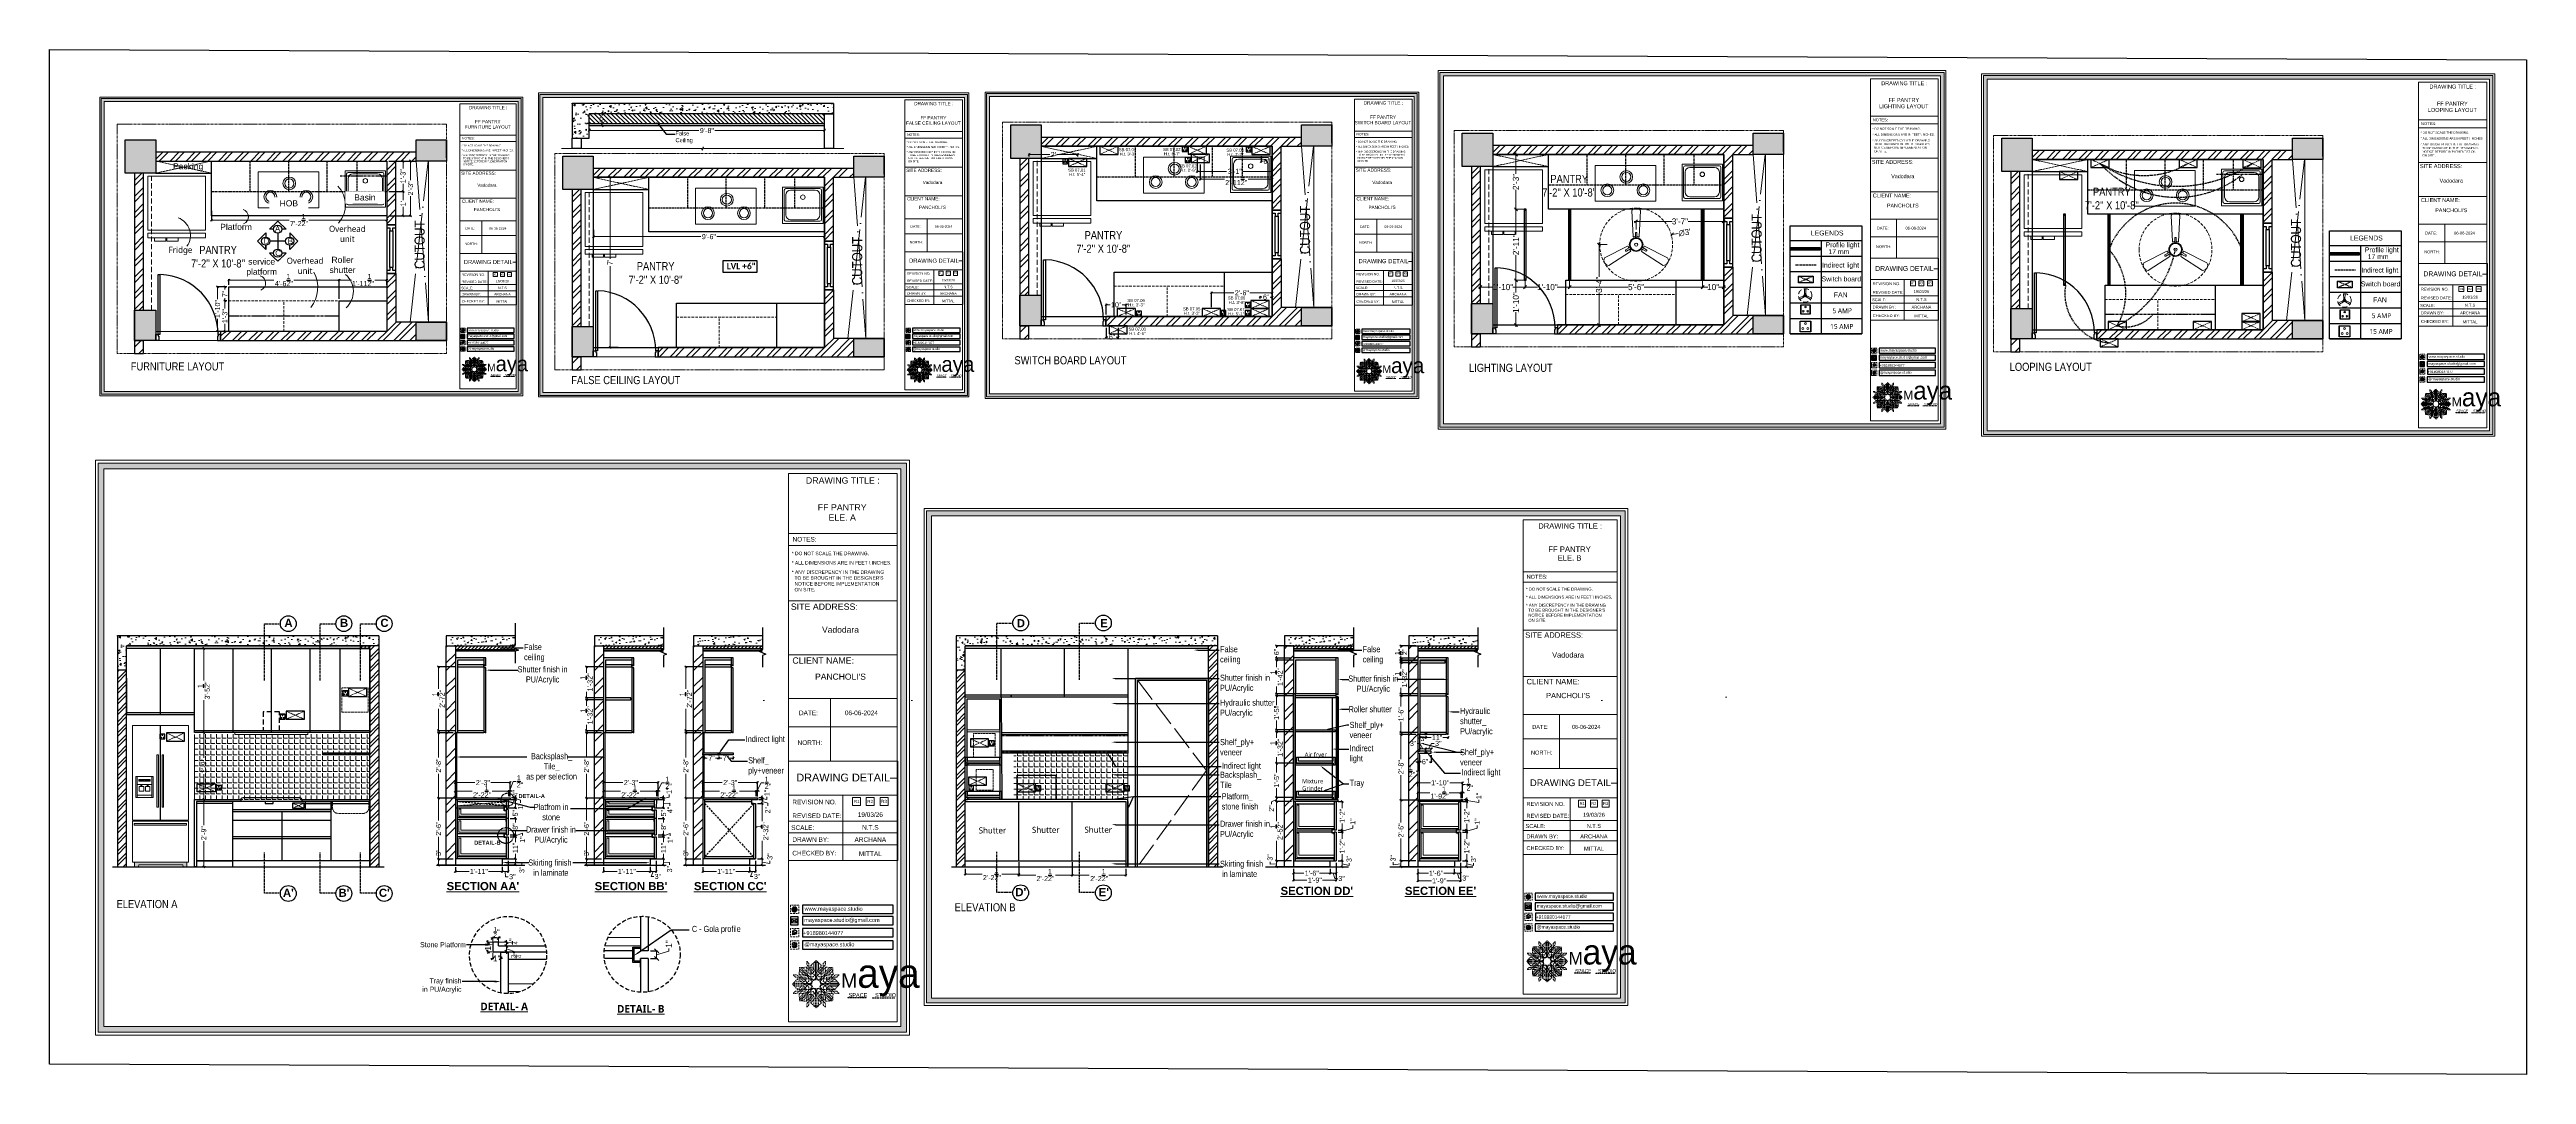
# Model space of a CAD drawing. Header units: millimetres. Extents: x 56222 to 3066687, y -650199 to -121287.
# Drawn here: x 134639 to 135861, y -184800 to -184295 of the extents above; entities that cross this region are included whole.
import ezdxf
from ezdxf import colors
from ezdxf.entities.mleader import LeaderData, LeaderLine
from ezdxf.enums import TextEntityAlignment as Align
from ezdxf.math import Vec2, Vec3

# ---------------------------------------------------------------- set-up
doc = ezdxf.new("R2010")
doc.units = ezdxf.units.MM
doc.header["$MEASUREMENT"] = 0
doc.header["$PDMODE"] = 35
for name, pattern in [('00 . GROUND FLOOR$0$DASHED', [0.75, 0.5, -0.25]), ('00-Floor Plan$0$DASHED', [0.75, 0.5, -0.25]), ('ACAD_ISO02W100', [15, 12, -3]), ('ACAD_ISO04W100', [30, 24, -3, 0, -3]), ('CENTER', [2, 1.25, -0.25, 0.25, -0.25]), ('DASHED', [0.75, 0.5, -0.25]), ('DASHED2', [0.375, 0.25, -0.125]), ('DASHEDX2', [1.5, 1, -0.5]), ('HIDDEN', [0.375, 0.25, -0.125])]:
    doc.linetypes.add(name, pattern=pattern)
doc.layers.get('Defpoints').update_dxf_attribs({"color": 220})
for name, color, linetype, lineweight in [('03FUN', 37, 'Continuous', 9), ('COLUMN', 1, 'Continuous', 30), ('DIM.', 250, 'Continuous', 13), ('dim05', 1, 'Continuous', 13), ('Dimension', 10, 'DASHEDX2', 20), ('el', 7, 'Continuous', 20), ('ELEC-wires', 1, 'DASHED2', 13), ('Electrical', 84, 'Continuous', 30), ('ELEVATION', 250, 'Continuous', 9), ('FIRST FLOOR', 7, 'Continuous', 9), ('FIRST FLOOR ( TEXT )', 7, 'Continuous', 9), ('FIRST FLOOR_( PLine )_', 251, 'Continuous', 30), ('FUR1', 1, 'Continuous', 0), ('FURNITURE', 32, 'Continuous', 9), ('furniture dimensions', 1, 'DASHED', 0), ('FURNITURE-1', 252, 'Continuous', 13), ('GF FALSE CEILING', 6, 'Continuous', 35), ('GROUND FLOOR', 7, 'Continuous', 9), ('GROUND FLOOR  ( HATCH )', 251, 'Continuous', 9), ('hatch-rcc', 251, 'Continuous', 9), ('hatch-wall', 8, 'Continuous', 9), ('Labelling', 1, 'Continuous', 25), ('Looping', 10, 'Continuous', 25), ('NAME PLATE', 7, 'Continuous', 25), ('SECTION ( SLAB PLine )', 104, 'Continuous', 30), ('Text', 7, 'Continuous', 15), ('TILE', 14, 'Continuous', 9), ('UTILITY', 48, 'Continuous', 9), ('wall', 7, 'Continuous', 30), ('XX~SLAB ( BEAM )~ ( DIM )', 7, 'Continuous', 9)]:
    doc.layers.add(name, color=color, linetype=linetype, lineweight=lineweight)
for name, color, linetype in [('AR DOOR', 40, 'Continuous'), ('AR ELE-5', 134, 'Continuous'), ('AR HATCH-7', 7, 'Continuous'), ('Labels and Texts', 8, 'Continuous')]:
    doc.layers.add(name, color=color, linetype=linetype)
doc.layers.add('XX~SLAB ( PLINE )', color=251, linetype='Continuous', plot=False)
doc.styles.add('Arial', font='arial.ttf')
doc.styles.add('century g', font='GOTHIC.TTF')
doc.styles.add("Cn_BT_0'-0", font='swissc.ttf')
doc.styles.add('KATHA', font='swissc.ttf')
doc.styles.get("Standard").update_dxf_attribs({"font": 'arial.ttf', "height": 6})
doc.styles.add('style4', font='ARIALN.TTF')
doc.dimstyles.new('Archana', dxfattribs={"dimtxt": 2, "dimasz": 0.75, "dimexe": 0.5, "dimexo": 0.5, "dimgap": 0, "dimtad": 0, "dimzin": 0, "dimdsep": 46, "dimlunit": 4, "dimtxsty": 'century g', "dimblk": 'OBLIQUE', "dimcen": 0, "dimdle": 1, "dimclrd": 256, "dimclre": 256, "dimclrt": 256, "dimadec": 0, "dimazin": 0, "dimtfac": 1, "dimtofl": 0, "dimtmove": 1, "dimatfit": 3, "dimfxl": 1, "dimfxlon": 1, "dimtolj": 1, "dimtzin": 0, "dimlwd": -1, "dimlwe": -1, "dimarcsym": 0})
doc.dimstyles.new('ISO-25', dxfattribs={"dimtxt": 2.5, "dimasz": 1, "dimexe": 0.5, "dimexo": 1, "dimtad": 0, "dimdec": 1, "dimlunit": 4, "dimtxsty": 'Standard', "dimblk": 'OBLIQUE', "dimcen": 2.5, "dimclrd": 1, "dimclre": 1, "dimclrt": 5, "dimadec": 0, "dimazin": 0, "dimtfac": 1, "dimtdec": 1, "dimtmove": 0, "dimatfit": 3, "dimfxl": 1, "dimlwd": -1, "dimarcsym": 0})

# ---------------------------------------------------------------- blocks, each defined once
blk = doc.blocks.new('*U144')
for points in [[(-1026, 0), (-986, 0), (-986, 30), (-976, 30), (-976, 100), (-1026, 100)], [(0, 0), (0, -986), (-30, -986), (-30, 0)], [(40, 0), (0, 0), (0, 30), (-10, 30), (-10, 100), (40, 100)]]:
    blk.add_lwpolyline(points, close=True)
at = {"layer": 'AR ELE-5', "linetype": 'ByBlock', "ltscale": 15}
blk.add_arc((1, 1), 987, 180.0347, 267.627, dxfattribs=at)
blk = doc.blocks.new('_Oblique')
at = {"layer": 'wall', "color": 0, "lineweight": -2}
blk.add_line((-0.5, -0.5), (0.5, 0.5), dxfattribs=at)
blk = doc.blocks.new('*D365')
at = {"layer": 'Defpoints', "color": 0, "lineweight": 30, "transparency": 16777216}
for p in [(134719, -184373.3), (134805.5, -184376.8), (134805.5, -184378.9)]:
    blk.add_point(p, dxfattribs=at)
at = {"layer": 'dim05', "color": 1, "linetype": 'Continuous', "lineweight": -2, "transparency": 16777216}
for p, q in [((134719, -184374.3), (134719, -184379.4)), ((134805.5, -184377.8), (134805.5, -184379.4))]:
    blk.add_line(p, q, dxfattribs=at)
at = {"layer": 'dim05', "color": 1, "linetype": 'Continuous', "transparency": 16777216}
for p, q in [((134719, -184378.9), (134757.4, -184378.9)), ((134805.5, -184378.9), (134767.1, -184378.9))]:
    blk.add_line(p, q, dxfattribs=at)
at = {"layer": 'dim05', "color": 1, "transparency": 16777216, "rotation": 180}
blk.add_blockref('_Oblique', (134719, -184378.9), dxfattribs=at)
at = {"layer": 'dim05', "color": 1, "transparency": 16777216}
blk.add_blockref('_Oblique', (134805.5, -184378.9), dxfattribs=at)
at = {"layer": 'dim05', "color": 5, "lineweight": 25, "transparency": 16777216, "insert": (134762.2, -184378.9), "char_height": 2.5, "attachment_point": 5, "style": 'Arial'}
blk.add_mtext('7\'-2{\\H1x;\\S1/2;}"', dxfattribs=at)
blk = doc.blocks.new('*D366')
at = {"layer": 'Defpoints', "color": 0, "lineweight": 30, "transparency": 16777216}
for p in [(134805.5, -184349.8), (134813.5, -184349.8), (134805.5, -184364.8)]:
    blk.add_point(p, dxfattribs=at)
at = {"layer": 'dim05', "color": 1, "linetype": 'Continuous', "lineweight": -2, "transparency": 16777216}
for p, q in [((134806.5, -184349.8), (134814, -184349.8)), ((134806.5, -184364.8), (134814, -184364.8))]:
    blk.add_line(p, q, dxfattribs=at)
at = {"layer": 'dim05', "color": 1, "linetype": 'Continuous', "transparency": 16777216}
for p, q in [((134813.5, -184349.8), (134813.5, -184353.5)), ((134813.5, -184364.8), (134813.5, -184361.1))]:
    blk.add_line(p, q, dxfattribs=at)
at = {"layer": 'dim05', "color": 1, "transparency": 16777216}
for p, rotation in [((134813.5, -184349.8), 90), ((134813.5, -184364.8), 270)]:
    blk.add_blockref('_Oblique', p, dxfattribs=dict(at, rotation=rotation))
at = {"layer": 'dim05', "color": 5, "lineweight": 25, "transparency": 16777216, "insert": (134813.5, -184357.3), "char_height": 2.5, "attachment_point": 5, "rotation": 90, "style": 'Arial'}
blk.add_mtext('1\'-3"', dxfattribs=at)
blk = doc.blocks.new('fridge')
at = {"layer": '03FUN', "linetype": 'ByBlock'}
h = blk.add_hatch(color=250, dxfattribs=at)
h.paths.add_polyline_path([(134543.8, -185600.3), (134543.1, -185600.3), (134543.1, -185626.1), (134543.8, -185626.1)])
h.paths.add_polyline_path([(134541.3, -185600.3), (134540.5, -185600.3), (134540.5, -185626.1), (134541.3, -185626.1)])
blk.add_hatch(color=250, dxfattribs=at).paths.add_polyline_path([(134555, -185634.1), (134529.2, -185634.1), (134529.2, -185634.9), (134555, -185634.9)])
at = {"layer": '03FUN', "linetype": 'CENTER', "lineweight": 30}
h = blk.add_hatch(color=250, dxfattribs=at)
h.paths.add_polyline_path([(134555.3, -185653.1), (134542.2, -185653.1), (134542.2, -185654.5), (134553.3, -185654.5), (134553.4, -185655.5), (134555.3, -185655.5)])
h.paths.add_polyline_path([(134542.2, -185653.1), (134529.4, -185653.1), (134529.4, -185655.5), (134531.4, -185655.5), (134531.5, -185654.5), (134542.2, -185654.5)])
at = {"layer": 'UTILITY'}
for p, q in [((134530.8, -185614.9), (134537.9, -185614.9)), ((134530.8, -185620.1), (134537.9, -185620.1))]:
    blk.add_line(p, q, dxfattribs=at)
for points in [[(134542.1, -185585.8), (134528.4, -185585.8), (134528.4, -185632.5), (134542.1, -185632.5)], [(134556, -185585.8), (134542.3, -185585.8), (134542.3, -185632.5), (134556, -185632.5)], [(134541.3, -185600.3), (134541.3, -185626.1), (134540.5, -185626.1), (134540.5, -185600.3)], [(134543.8, -185600.3), (134543.8, -185626.1), (134543.1, -185626.1), (134543.1, -185600.3)], [(134530, -185621.3), (134538.7, -185621.3), (134538.7, -185610.9), (134530, -185610.9)], [(134530, -185610.9), (134530.8, -185610.9), (134530.8, -185621.3), (134530, -185621.3)], [(134531.5, -185612.4), (134537.1, -185612.4), (134537.1, -185613.2), (134531.5, -185613.2)], [(134531.7, -185615.9), (134534, -185615.9), (134534, -185618.1), (134531.7, -185618.1)], [(134532.6, -185615.9), (134533.1, -185615.9), (134533.1, -185614.9), (134532.6, -185614.9)], [(134537, -185615.9), (134534.8, -185615.9), (134534.8, -185618.1), (134537, -185618.1)], [(134536.2, -185615.9), (134535.6, -185615.9), (134535.6, -185614.9), (134536.2, -185614.9)], [(134538.7, -185610.9), (134537.9, -185610.9), (134537.9, -185621.3), (134538.7, -185621.3)], [(134556, -185632.9), (134528.4, -185632.9), (134528.4, -185653.1), (134556, -185653.1)], [(134529.2, -185634.1), (134555, -185634.1), (134555, -185634.9), (134529.2, -185634.9)], [(134555.3, -185653.1), (134529.4, -185653.1), (134529.4, -185655.5), (134531.4, -185655.5), (134531.5, -185654.5), (134553.3, -185654.5), (134553.4, -185655.5), (134555.3, -185655.5)]]:
    blk.add_lwpolyline(points, close=True, dxfattribs=at)
for centre in [(134531.8, -185612.8), (134532.5, -185612.8), (134533.2, -185612.8), (134533.9, -185612.8), (134534.7, -185612.8), (134535.4, -185612.8), (134536.1, -185612.8), (134536.8, -185612.8)]:
    blk.add_circle(centre, 0.145, dxfattribs=at)
blk = doc.blocks.new('FSFSF')
at = {"color": 42, "lineweight": 5, "true_color": 0xe0ac11}
for p, q in [((28593.2, 131.5), (28593.5, 137.7)), ((28593.4, 135), (28594.6, 136.1)), ((28593.4, 135), (28597.6, 130.8)), ((28599.8, 138.1), (28593.5, 137.7)), ((28595.1, 136.7), (28594.5, 136.7)), ((28594.6, 136.1), (28594.6, 136.7)), ((28605.2, 125), (28594.6, 136.1)), ((28596.2, 137.9), (28595.1, 136.7)), ((28606.3, 126.1), (28595.1, 136.7)), ((28596.2, 137.9), (28600.5, 133.6)), ((28599.8, 138.1), (28608.6, 129.6)), ((28601, 130), (28599.8, 138.1)), ((28600, 143.5), (28600, 140.2)), ((28602.1, 141.4), (28600, 143.5)), ((28606.5, 133.8), (28600, 140.2)), ((28602.1, 141.4), (28602.1, 132)), ((28603.9, 139.7), (28608.6, 144.1)), ((28603.9, 126.6), (28603.9, 139.7)), ((28603.9, 139.7), (28608.6, 133)), ((28607.9, 142.2), (28606.6, 142.2)), ((28606.6, 142.2), (28606.6, 135.8)), ((28607.9, 142.2), (28608.6, 142.8)), ((28607.9, 142.2), (28607.9, 126.6)), ((28613.3, 139.7), (28608.6, 144.1)), ((28609.3, 142.2), (28608.6, 142.8)), ((28613.3, 139.7), (28608.6, 133)), ((28617.4, 138.1), (28608.6, 129.6)), ((28609.3, 142.2), (28609.3, 126.6)), ((28609.3, 142.2), (28610.6, 142.2)), ((28610.6, 142.2), (28610.6, 135.8)), ((28610.7, 133.8), (28617.1, 140.2)), ((28610.9, 126.1), (28622, 136.7)), ((28612, 125), (28622.6, 136.1)), ((28613.3, 126.6), (28613.3, 139.7)), ((28615, 141.4), (28617.1, 143.5)), ((28615, 141.4), (28615, 132)), ((28616.1, 130), (28617.4, 138.1)), ((28620.9, 137.9), (28616.7, 133.6)), ((28617.1, 143.5), (28617.1, 140.2)), ((28617.4, 138.1), (28623.6, 137.7)), ((28623.8, 135), (28619.6, 130.8)), ((28620.9, 137.9), (28622, 136.7)), ((28622, 136.7), (28622.6, 136.7)), ((28622.6, 136.1), (28622.6, 136.7)), ((28623.8, 135), (28622.6, 136.1)), ((28624, 131.5), (28623.6, 137.7)), ((28591.6, 127.4), (28587.2, 122.7)), ((28591.6, 117.9), (28587.2, 122.7)), ((28587.7, 131.2), (28591.1, 131.2)), ((28589.8, 129.1), (28587.7, 131.2)), ((28589.8, 116.2), (28587.7, 114.1)), ((28587.7, 114.1), (28591.1, 114.1)), ((28589, 123.3), (28588.4, 122.7)), ((28589, 122), (28588.4, 122.7)), ((28589, 123.3), (28589, 124.7)), ((28589, 124.7), (28595.4, 124.7)), ((28589, 123.3), (28604.7, 123.3)), ((28589, 122), (28604.7, 122)), ((28589, 122), (28589, 120.7)), ((28589, 120.7), (28595.4, 120.7)), ((28589.8, 129.1), (28599.3, 129.1)), ((28589.8, 116.2), (28599.3, 116.2)), ((28597.5, 124.8), (28591.1, 131.2)), ((28597.5, 120.5), (28591.1, 114.1)), ((28604.7, 127.4), (28591.6, 127.4)), ((28591.6, 127.4), (28598.2, 122.7)), ((28591.6, 117.9), (28598.2, 122.7)), ((28604.7, 117.9), (28591.6, 117.9)), ((28593.2, 131.5), (28601.7, 122.7)), ((28601.2, 130.2), (28593.2, 131.5)), ((28593.2, 113.9), (28601.7, 122.7)), ((28601.2, 115.1), (28593.2, 113.9)), ((28593.2, 113.9), (28593.5, 107.6)), ((28593.4, 110.3), (28597.6, 114.5)), ((28605.2, 120.4), (28594.6, 109.2)), ((28606.3, 119.1), (28595.1, 108.5)), ((28597.5, 124.8), (28599.3, 126.5)), ((28597.5, 120.5), (28599.3, 118.8)), ((28602.1, 125.4), (28598.2, 122.7)), ((28602.1, 119.9), (28598.2, 122.7)), ((28599.3, 126.5), (28599.3, 129.1)), ((28599.3, 118.8), (28599.3, 116.2)), ((28599.8, 107.2), (28608.6, 115.7)), ((28601, 115.2), (28599.8, 107.2)), ((28605.9, 129.2), (28601, 130)), ((28605.9, 116), (28601, 115.2)), ((28602.1, 125.4), (28601.2, 130.2)), ((28602.1, 119.9), (28601.2, 115.1)), ((28602.3, 123.3), (28601.7, 122.7)), ((28602.3, 122), (28601.7, 122.7)), ((28604.7, 132), (28602.1, 132)), ((28602.1, 103.8), (28602.1, 113.3)), ((28604.7, 113.3), (28602.1, 113.3)), ((28602.3, 123.3), (28603, 122.7)), ((28602.3, 122), (28603, 122.7)), ((28605.2, 125), (28603, 122.7)), ((28605.2, 120.4), (28603, 122.7)), ((28603.7, 126.5), (28603.7, 127.4)), ((28604.7, 126.5), (28603.7, 126.5)), ((28604.7, 118.8), (28603.7, 118.8)), ((28603.7, 118.8), (28603.7, 117.9)), ((28604.7, 127.6), (28603.9, 127.6)), ((28607.9, 126.6), (28603.9, 126.6)), ((28607.9, 118.6), (28603.9, 118.6)), ((28603.9, 118.6), (28603.9, 105.5)), ((28604.7, 117.7), (28603.9, 117.7)), ((28606.5, 133.8), (28604.7, 132)), ((28604.7, 126.6), (28604.7, 127.6)), ((28604.7, 123.3), (28604.7, 127.4)), ((28604.7, 122), (28604.7, 117.9)), ((28604.7, 118.6), (28604.7, 117.7)), ((28606.5, 111.5), (28604.7, 113.3)), ((28605.9, 129.2), (28608.6, 133)), ((28605.9, 116), (28608.6, 112.2)), ((28606.3, 126.1), (28608.6, 128.3)), ((28606.3, 119.1), (28608.6, 117)), ((28607.9, 128.9), (28608.6, 129.6)), ((28607.9, 128.9), (28608.6, 128.3)), ((28607.9, 103), (28607.9, 118.6)), ((28607.9, 116.3), (28608.6, 117)), ((28607.9, 116.3), (28608.6, 115.7)), ((28611.3, 129.2), (28608.6, 133)), ((28609.3, 128.9), (28608.6, 129.6)), ((28609.3, 128.9), (28608.6, 128.3)), ((28610.9, 126.1), (28608.6, 128.3)), ((28610.9, 119.1), (28608.6, 117)), ((28609.3, 116.3), (28608.6, 117)), ((28609.3, 116.3), (28608.6, 115.7)), ((28611.3, 116), (28608.6, 112.2)), ((28617.4, 107.2), (28608.6, 115.7)), ((28609.3, 126.6), (28613.3, 126.6)), ((28609.3, 118.6), (28613.3, 118.6)), ((28609.3, 103), (28609.3, 118.6)), ((28610.7, 133.8), (28612.4, 132)), ((28610.7, 111.5), (28612.4, 113.3)), ((28610.9, 119.1), (28622, 108.5)), ((28611.3, 129.2), (28616.1, 130)), ((28611.3, 116), (28616.1, 115.2)), ((28612, 125), (28614.2, 122.7)), ((28612, 120.4), (28614.2, 122.7)), ((28612, 120.4), (28622.6, 109.2)), ((28612.4, 132), (28615, 132)), ((28612.4, 113.3), (28615, 113.3)), ((28612.5, 126.6), (28612.5, 127.6)), ((28612.5, 127.6), (28613.3, 127.6)), ((28612.5, 123.3), (28612.5, 127.4)), ((28612.5, 127.4), (28625.6, 127.4)), ((28612.5, 126.5), (28613.5, 126.5)), ((28628.2, 123.3), (28612.5, 123.3)), ((28612.5, 122), (28612.5, 117.9)), ((28628.2, 122), (28612.5, 122)), ((28612.5, 118.8), (28613.5, 118.8)), ((28612.5, 118.6), (28612.5, 117.7)), ((28612.5, 117.9), (28625.6, 117.9)), ((28612.5, 117.7), (28613.3, 117.7)), ((28613.3, 118.6), (28613.3, 105.5)), ((28613.5, 126.5), (28613.5, 127.4)), ((28613.5, 118.8), (28613.5, 117.9)), ((28614.9, 123.3), (28614.2, 122.7)), ((28614.9, 122), (28614.2, 122.7)), ((28614.9, 123.3), (28615.5, 122.7)), ((28614.9, 122), (28615.5, 122.7)), ((28615, 103.8), (28615, 113.3)), ((28615.1, 125.4), (28615.9, 130.2)), ((28615.1, 125.4), (28619, 122.7)), ((28615.1, 119.9), (28619, 122.7)), ((28615.1, 119.9), (28615.9, 115.1)), ((28624, 131.5), (28615.5, 122.7)), ((28624, 113.9), (28615.5, 122.7)), ((28615.9, 130.2), (28624, 131.5)), ((28615.9, 115.1), (28624, 113.9)), ((28616.1, 115.2), (28617.4, 107.2)), ((28627.3, 129.1), (28617.9, 129.1)), ((28617.9, 126.5), (28617.9, 129.1)), ((28619.7, 124.8), (28617.9, 126.5)), ((28619.7, 120.5), (28617.9, 118.8)), ((28617.9, 118.8), (28617.9, 116.2)), ((28627.3, 116.2), (28617.9, 116.2)), ((28625.6, 127.4), (28619, 122.7)), ((28625.6, 117.9), (28619, 122.7)), ((28623.8, 110.3), (28619.6, 114.5)), ((28619.7, 124.8), (28626.1, 131.2)), ((28619.7, 120.5), (28626.1, 114.1)), ((28628.2, 124.7), (28621.8, 124.7)), ((28628.2, 120.7), (28621.8, 120.7)), ((28624, 113.9), (28623.6, 107.6)), ((28625.6, 127.4), (28630, 122.7)), ((28625.6, 117.9), (28630, 122.7)), ((28629.5, 131.2), (28626.1, 131.2)), ((28629.5, 114.1), (28626.1, 114.1)), ((28627.3, 129.1), (28629.5, 131.2)), ((28627.3, 116.2), (28629.5, 114.1)), ((28628.2, 123.3), (28628.2, 124.7)), ((28628.2, 123.3), (28628.8, 122.7)), ((28628.2, 122), (28628.8, 122.7)), ((28628.2, 122), (28628.2, 120.7)), ((28593.4, 110.3), (28594.6, 109.2)), ((28599.8, 107.2), (28593.5, 107.5)), ((28595.1, 108.5), (28594.5, 108.5)), ((28594.6, 109.2), (28594.6, 108.6)), ((28596.2, 107.4), (28595.1, 108.5)), ((28596.2, 107.4), (28600.5, 111.6)), ((28606.5, 111.5), (28600, 105.1)), ((28600, 101.7), (28600, 105.1)), ((28602.1, 103.8), (28600, 101.7)), ((28603.9, 105.5), (28608.6, 112.2)), ((28603.9, 105.5), (28608.6, 101.1)), ((28606.6, 103), (28606.6, 109.4)), ((28607.9, 103), (28606.6, 103)), ((28607.9, 103), (28608.6, 102.4)), ((28613.3, 105.5), (28608.6, 112.2)), ((28613.3, 105.5), (28608.6, 101.1)), ((28609.3, 103), (28608.6, 102.4)), ((28609.3, 103), (28610.6, 103)), ((28610.6, 103), (28610.6, 109.4)), ((28610.7, 111.5), (28617.1, 105.1)), ((28615, 103.8), (28617.1, 101.7)), ((28620.9, 107.4), (28616.7, 111.6)), ((28617.1, 101.7), (28617.1, 105.1)), ((28617.4, 107.2), (28623.6, 107.5)), ((28620.9, 107.4), (28622, 108.5)), ((28622, 108.5), (28622.6, 108.5)), ((28623.8, 110.3), (28622.6, 109.2)), ((28622.6, 109.2), (28622.6, 108.6))]:
    blk.add_line(p, q, dxfattribs=at)
blk = doc.blocks.new('hgwg')
at = {"layer": 'Dimension', "true_color": 0xd39e00}
h = blk.add_hatch(color=42, dxfattribs=at)
h.dxf.hatch_style = 1
h.paths.add_polyline_path([(27505.7, 45.1), (27494.3, 45.1), (27494.3, 44.9), (27505.7, 44.9)])
h = blk.add_hatch(color=42, dxfattribs=at)
h.dxf.hatch_style = 1
h.paths.add_polyline_path([(27523.3, 44.9), (27509.7, 44.9), (27509.7, 44.8), (27523.3, 44.8)])
at = {"layer": 'Dimension', "color": 42, "true_color": 0xd39e00}
for p, q in [((27494.3, 45.1), (27505.7, 45.1)), ((27494.3, 44.9), (27494.3, 45.1)), ((27494.3, 44.9), (27505.7, 44.9)), ((27505.7, 45.1), (27505.7, 44.9)), ((27509.7, 44.9), (27523.3, 44.9)), ((27509.7, 44.9), (27509.7, 44.8)), ((27509.7, 44.8), (27523.3, 44.8)), ((27523.3, 44.8), (27523.3, 44.9))]:
    blk.add_line(p, q, dxfattribs=at)
at = {"layer": 'Dimension', "color": 42, "true_color": 0xd39e00, "attachment_point": 1}
for s, width, insert, char_height in [('{\\fCinzel|b0|i0|c0|p2;\\H1.5x;M\\fAmsterdam One|b0|i0|c0|p2;\\H2x;aya}', 85.328, (27490.2, 69.2), 6), ('{\\fCinzel|b0|i0|c0|p0;SPACE     STUDIO}', 66.129, (27494.8, 47.9), 2.5)]:
    blk.add_mtext_dynamic_manual_height_columns(s, width=width, gutter_width=30, heights=[0], dxfattribs=dict(at, insert=insert, char_height=char_height))
blk = doc.blocks.new('QEGW4TG')
at = {"layer": 'Dimension', "true_color": 0x000000}
h = blk.add_hatch(color=18, dxfattribs=at)
h.dxf.hatch_style = 1
h.paths.add_polyline_path([(1.2, 2), (1, 1.3, 0.550912), (1.1, 1.2), (1.8, 1.4, 6.344125)])
h.paths.add_polyline_path([(1.8, 1.7), (1.4, 1.6), (1.5, 2, -9.071339)], flags=16)
h.paths.add_polyline_path([(1.7, 2.7, -0.387513), (1.9, 3.2, -0.360742), (2, 3.2), (2.2, 2.9, -0.071517), (2.1, 2.7, 0.321676), (2.1, 2.7, 0.122183), (2.5, 2.2, 0.066047), (2.7, 1.9, 0.375674), (3.1, 2.2, 0.526753), (3, 2.3), (2.8, 2.4, 0.273721), (2.7, 2.3, 0.040749), (2.6, 2.3, -2.427977), (2.4, 2, -0.190785)], flags=0)
h = blk.add_hatch(color=18, dxfattribs=at)
h.dxf.hatch_style = 1
h.paths.add_polyline_path([(2.7, 2.3, 0.040749), (2.6, 2.3, -0.441282), (2.5, 2.2, -0.11828), (2.1, 2.6, -0.441282), (2.1, 2.7, 0.040749), (2.1, 2.8, 0.290083), (2.1, 2.9), (2, 3.2, 0.316231), (1.9, 3.2, 0.190337), (1.7, 3, 0.170513), (1.7, 2.7, 0.252784), (2.7, 1.9, 0.170513), (2.9, 2, 0.190337), (3.1, 2.2, 0.466684), (3, 2.3), (2.8, 2.4, 0.273721)])
for p, q in [((1.2, 2), (1, 1.3)), ((1.1, 1.2), (1.8, 1.4)), ((1.5, 2), (1.4, 1.6)), ((1.4, 1.6), (1.8, 1.7)), ((2, 3.2), (2.1, 2.9)), ((3.1, 2.3), (2.8, 2.4))]:
    blk.add_line(p, q)
blk.add_lwpolyline([(0, 0), (4.7, 0), (4.7, 4.7), (0, 4.7)], close=True)
for centre, radius, start, end in [((1.1, 1.3), 0.0598, 164.8483, 282.1458), ((2.4, 2.6), 1.34, 241.4727, 205.6422), ((2.4, 2.6), 1.04, 235.9962, 210.8333), ((2.1, 2.9), 0.364, 118.9685, 159.3648), ((2.1, 2.9), 0.39, 159.7007, 198.4072), ((3, 3.2), 1.33, 201.4218, 258.1669), ((1.9, 3.1), 0.0896, 41.8985, 123.1344), ((2.1, 2.7), 0.066, 135.9932, 224.8892), ((2, 2.9), 0.104, 320.3924, 28.6971), ((1.7, 3.2), 0.586, 312.4617, 321.8728), ((3.1, 3.4), 1.31, 216.5455, 243.5279), ((2.6, 2.3), 0.066, 234.2482, 323.1441), ((3.1, 1.9), 0.586, 137.2645, 146.6756), ((2.8, 2.3), 0.104, 70.4402, 138.745), ((2.8, 2.3), 0.39, 260.7301, 299.4366), ((2.8, 2.3), 0.364, 299.7725, 340.1688), ((3, 2.2), 0.0896, 336.0029, 57.2388)]:
    blk.add_arc(centre, radius, start, end)
blk = doc.blocks.new('ASGERG')
at = {"layer": 'Dimension', "true_color": 0x000000}
h = blk.add_hatch(color=18, dxfattribs=at)
h.dxf.hatch_style = 1
h.paths.add_polyline_path([(1, 1.7, 0.402382), (1.8, 1), (3, 1, 0.426145), (3.7, 1.9), (3.7, 3, 0.402382), (2.8, 3.7), (1.7, 3.7, 0.426145), (1, 2.8)])
h.paths.add_polyline_path([(1.3, 1.7, 0.402382), (1.8, 1.3), (2.9, 1.3, 0.426145), (3.4, 1.8), (3.4, 3, 0.402382), (2.9, 3.4), (1.7, 3.4, 0.426145), (1.3, 2.8)], flags=16)
h.paths.add_polyline_path([(3, 2.3, -1), (1.6, 2.3, -1)], flags=0)
h.paths.add_polyline_path([(2.7, 2.3, -1), (1.9, 2.3, -1)], flags=0)
h.paths.add_polyline_path([(3.2, 3, -1), (2.9, 3, -1)], flags=0)
h.paths.add_polyline_path([(1.6, 2.3, 1), (3, 2.3, 1)], flags=0)
h = blk.add_hatch(color=18, dxfattribs=at)
h.dxf.hatch_style = 1
h.paths.add_polyline_path([(1.6, 2.3, 1), (3, 2.3, 1)])
h.paths.add_polyline_path([(2.7, 2.3, 1), (1.9, 2.3, 1)], flags=16)
h = blk.add_hatch(color=18, dxfattribs=at)
h.dxf.hatch_style = 1
h.paths.add_polyline_path([(3.2, 3, 1), (2.9, 3, 1)])
for p, q in [((1, 3), (1, 1.7)), ((1.3, 3), (1.3, 1.7)), ((1.7, 3.7), (3, 3.7)), ((2.9, 3.4), (1.7, 3.4)), ((2.9, 1.3), (1.7, 1.3)), ((1.7, 1), (3, 1)), ((3.4, 3), (3.4, 1.7)), ((3.7, 3), (3.7, 1.7))]:
    blk.add_line(p, q)
blk.add_lwpolyline([(0, 0), (4.7, 0), (4.7, 4.7), (0, 4.7)], close=True)
for centre, radius in [((2.3, 2.3), 0.694), ((2.3, 2.3), 0.414), ((3, 3), 0.168)]:
    blk.add_circle(centre, radius)
for centre, radius, start, end in [((1.8, 2.9), 0.778, 94.8631, 172.8127), ((1.8, 1.8), 0.778, 187.1873, 265.1369), ((1.8, 2.9), 0.491, 94.8631, 172.8127), ((1.8, 1.8), 0.491, 187.1873, 265.1369), ((2.9, 2.9), 0.491, 7.1873, 85.1369), ((2.9, 1.8), 0.491, 274.8631, 352.8127), ((2.9, 2.9), 0.778, 7.1873, 85.1369), ((2.9, 1.8), 0.778, 274.8631, 352.8127)]:
    blk.add_arc(centre, radius, start, end)
blk = doc.blocks.new('DTGWEGEARG')
at = {"layer": 'Dimension', "true_color": 0x000000}
h = blk.add_hatch(color=18, dxfattribs=at)
h.dxf.hatch_style = 1
h.paths.add_polyline_path([(3.8, 2.3, 1), (0.8, 2.3, 1)])
h.paths.add_polyline_path([(2.4, 1.1), (2.4, 1.7, -0.058279), (2.8, 1.6, -0.103353)], flags=16)
h.paths.add_polyline_path([(2.3, 1.1, -0.101741), (1.9, 1.6, -0.057171), (2.3, 1.7)], flags=16)
h.paths.add_polyline_path([(2.2, 1, -0.105795), (1.7, 1.6, 0.055205), (1.4, 1.4, 0.169822)], flags=16)
h.paths.add_polyline_path([(3, 1.7, 0.081336), (3.1, 2.3), (3.7, 2.3, -0.152069), (3.4, 1.5, 0.05687)], flags=16)
h.paths.add_polyline_path([(2.9, 1.8, 0.061945), (2.4, 1.8), (2.4, 2.3), (3, 2.3, -0.081344)], flags=16)
h.paths.add_polyline_path([(2.3, 1.8, 0.060923), (1.8, 1.8, -0.081344), (1.7, 2.3), (2.3, 2.3)], flags=16)
h.paths.add_polyline_path([(1.7, 1.7, 0.05687), (1.3, 1.5, -0.152069), (1, 2.3), (1.5, 2.3, 0.081336)], flags=16)
h.paths.add_polyline_path([(3, 2.4), (2.4, 2.4), (2.4, 2.8, 0.061945), (2.9, 2.9, -0.080009)], flags=16)
h.paths.add_polyline_path([(3.1, 2.4, 0.080116), (3, 3, 0.127778), (2.5, 3.7, -0.36029), (3.7, 2.4)], flags=16)
h.paths.add_polyline_path([(2.3, 2.4), (1.7, 2.4, -0.080009), (1.8, 2.9, 0.060923), (2.3, 2.8)], flags=16)
h.paths.add_polyline_path([(1.5, 2.4), (1, 2.4, -0.150466), (1.3, 3.2, 0.05687), (1.7, 3, 0.080116)], flags=16)
h.paths.add_polyline_path([(2.4, 3), (2.4, 3.6, -0.103353), (2.8, 3, -0.058279)], flags=16)
h.paths.add_polyline_path([(2.3, 3, -0.057171), (1.9, 3, -0.101741), (2.3, 3.5)], flags=16)
h.paths.add_polyline_path([(1.7, 3.1, -0.055205), (1.4, 3.3, -0.169822), (2.2, 3.7, 0.105795)], flags=16)
blk.add_lwpolyline([(0, 0), (4.7, 0), (4.7, 4.7), (0, 4.7)], close=True)
at = {"layer": 'Dimension', "color": 18, "true_color": 0x000000}
for p, q in [((1, 2.4), (1.5, 2.4)), ((1, 2.3), (1.5, 2.3)), ((1.7, 2.4), (2.3, 2.4)), ((1.7, 2.3), (2.3, 2.3)), ((2.3, 3.5), (2.3, 3)), ((2.3, 2.8), (2.3, 2.4)), ((2.3, 2.3), (2.3, 1.8)), ((2.3, 1.7), (2.3, 1.1)), ((2.4, 3.6), (2.4, 3)), ((2.4, 2.8), (2.4, 2.4)), ((2.4, 2.4), (3, 2.4)), ((2.4, 2.3), (3, 2.3)), ((2.4, 2.3), (2.4, 1.8)), ((2.4, 1.7), (2.4, 1.1)), ((3.1, 2.4), (3.7, 2.4)), ((3.1, 2.3), (3.7, 2.3))]:
    blk.add_line(p, q, dxfattribs=at)
blk.add_circle((2.3, 2.3), 1.49, dxfattribs=at)
for centre, radius, start, end in [((2.3, 2.3), 1.34, 142.3819, 176.6093), ((2.3, 2.3), 1.34, 183.0315, 217.6181), ((2.3, 4.7), 1.9, 236.1399, 249.1595), ((2.3, -0.1), 1.9, 110.8405, 123.8601), ((2.3, 2.3), 1.34, 97.3549, 135.9073), ((2.3, 4.7), 1.75, 236.7417, 249.3811), ((2.3, -0.1), 1.75, 110.6189, 123.2583), ((2.3, 2.3), 1.34, 224.0927, 262.6451), ((3.3, 2.3), 1.73, 159.0567, 177.3789), ((3.3, 2.3), 1.73, 182.3435, 200.9433), ((3.3, 2.3), 1.73, 129.9301, 154.0867), ((3.3, 2.3), 1.58, 158.8325, 177.1302), ((3.3, 2.3), 1.58, 182.5658, 201.1675), ((3.3, 2.3), 1.73, 205.9133, 230.0699), ((2.3, 4.7), 1.9, 253.6799, 267.6253), ((2.3, -0.1), 1.9, 92.3747, 106.3201), ((3.3, 2.3), 1.58, 130.1073, 153.3446), ((2.3, 4.7), 1.75, 254.3336, 267.422), ((2.3, -0.1), 1.75, 92.578, 105.6664), ((3.3, 2.3), 1.58, 206.6554, 229.8927), ((1.4, 2.3), 1.58, 26.6554, 50.2584), ((2.3, 4.7), 1.75, 272.3248, 285.6664), ((2.3, 4.7), 1.9, 272.1415, 286.3201), ((2.3, -0.1), 1.9, 73.6799, 87.8585), ((2.3, -0.1), 1.75, 74.3336, 87.6752), ((1.4, 2.3), 1.58, 309.7416, 333.3446), ((2.3, 2.3), 1.34, 3.3907, 82.6451), ((1.4, 2.3), 1.73, 25.9133, 50.0699), ((1.4, 2.3), 1.73, 309.9301, 334.0867), ((2.3, 2.3), 1.34, 277.3549, 315.9073), ((1.4, 2.3), 1.58, 2.8698, 21.1675), ((1.4, 2.3), 1.58, 338.8325, 357.4342), ((2.3, 4.7), 1.75, 290.6189, 303.2583), ((2.3, 4.7), 1.9, 290.8405, 303.8601), ((1.4, 2.3), 1.73, 2.6211, 20.9433), ((1.4, 2.3), 1.73, 339.0567, 357.6565), ((2.3, -0.1), 1.9, 56.1399, 69.1595), ((2.3, -0.1), 1.75, 56.7417, 69.3811), ((2.3, 2.3), 1.34, 322.3819, 356.9685)]:
    blk.add_arc(centre, radius, start, end, dxfattribs=at)
blk = doc.blocks.new('*D367')
at = {"layer": 'Defpoints', "color": 0, "lineweight": 30, "transparency": 16777216}
for p in [(134805.5, -184364.8), (134805.5, -184376.8), (134813.5, -184376.8)]:
    blk.add_point(p, dxfattribs=at)
at = {"layer": 'dim05', "color": 1, "linetype": 'Continuous', "lineweight": -2, "transparency": 16777216}
for p, q in [((134806.5, -184364.8), (134814, -184364.8)), ((134806.5, -184376.8), (134814, -184376.8))]:
    blk.add_line(p, q, dxfattribs=at)
at = {"layer": 'dim05', "color": 1, "linetype": 'Continuous', "transparency": 16777216}
for p, q in [((134813.5, -184364.8), (134813.5, -184369.1)), ((134813.5, -184376.8), (134813.5, -184372.4))]:
    blk.add_line(p, q, dxfattribs=at)
at = {"layer": 'dim05', "color": 1, "transparency": 16777216}
for p, rotation in [((134813.5, -184364.8), 90), ((134813.5, -184376.8), 270)]:
    blk.add_blockref('_Oblique', p, dxfattribs=dict(at, rotation=rotation))
at = {"layer": 'dim05', "color": 5, "lineweight": 25, "transparency": 16777216, "insert": (134813.5, -184370.8), "char_height": 2.5, "attachment_point": 5, "rotation": 90, "style": 'Arial'}
blk.add_mtext("1'", dxfattribs=at)
blk = doc.blocks.new('*D368')
at = {"layer": 'Defpoints', "color": 0, "lineweight": 30, "transparency": 16777216}
for p in [(134727.5, -184411.8), (134722, -184433.8), (134727.5, -184433.8)]:
    blk.add_point(p, dxfattribs=at)
at = {"layer": 'dim05', "color": 1, "linetype": 'Continuous', "lineweight": -2, "transparency": 16777216}
for p, q in [((134726.5, -184411.8), (134721.5, -184411.8)), ((134726.5, -184433.8), (134721.5, -184433.8))]:
    blk.add_line(p, q, dxfattribs=at)
at = {"layer": 'dim05', "color": 1, "linetype": 'Continuous', "transparency": 16777216}
for p, q in [((134722, -184411.8), (134722, -184418)), ((134722, -184433.8), (134722, -184427.6))]:
    blk.add_line(p, q, dxfattribs=at)
at = {"layer": 'dim05', "color": 1, "transparency": 16777216}
for p, rotation in [((134722, -184411.8), 90), ((134722, -184433.8), 270)]:
    blk.add_blockref('_Oblique', p, dxfattribs=dict(at, rotation=rotation))
at = {"layer": 'dim05', "color": 5, "lineweight": 25, "transparency": 16777216, "insert": (134722, -184422.8), "char_height": 2.5, "attachment_point": 5, "rotation": 90, "style": 'Arial'}
blk.add_mtext('1\'-10"', dxfattribs=at)
blk = doc.blocks.new('*D369')
at = {"layer": 'Defpoints', "color": 0, "lineweight": 30, "transparency": 16777216}
for p in [(134727.5, -184418.8), (134725.6, -184433.8), (134727.5, -184433.8)]:
    blk.add_point(p, dxfattribs=at)
at = {"layer": 'dim05', "color": 1, "linetype": 'Continuous', "lineweight": -2, "transparency": 16777216}
for p, q in [((134726.5, -184418.8), (134725.1, -184418.8)), ((134726.5, -184433.8), (134725.1, -184433.8))]:
    blk.add_line(p, q, dxfattribs=at)
at = {"layer": 'dim05', "color": 1, "linetype": 'Continuous', "transparency": 16777216}
for p, q in [((134725.6, -184418.8), (134725.6, -184422.5)), ((134725.6, -184433.8), (134725.6, -184430.1))]:
    blk.add_line(p, q, dxfattribs=at)
at = {"layer": 'dim05', "color": 1, "transparency": 16777216}
for p, rotation in [((134725.6, -184418.8), 90), ((134725.6, -184433.8), 270)]:
    blk.add_blockref('_Oblique', p, dxfattribs=dict(at, rotation=rotation))
at = {"layer": 'dim05', "color": 5, "lineweight": 25, "transparency": 16777216, "insert": (134725.6, -184426.3), "char_height": 2.5, "attachment_point": 5, "rotation": 90, "style": 'Arial'}
blk.add_mtext('1\'-3"', dxfattribs=at)
blk = doc.blocks.new('*D370')
at = {"layer": 'Defpoints', "color": 0, "lineweight": 30, "transparency": 16777216}
for p in [(134725.6, -184411.8), (134727.5, -184411.8), (134727.5, -184418.8)]:
    blk.add_point(p, dxfattribs=at)
at = {"layer": 'dim05', "color": 1, "linetype": 'Continuous', "lineweight": -2, "transparency": 16777216}
for p, q in [((134726.5, -184411.8), (134725.1, -184411.8)), ((134726.5, -184418.8), (134725.1, -184418.8))]:
    blk.add_line(p, q, dxfattribs=at)
at = {"layer": 'dim05', "color": 1, "linetype": 'Continuous', "transparency": 16777216}
for p, q in [((134725.6, -184411.8), (134725.6, -184413.2)), ((134725.6, -184418.8), (134725.6, -184417.4))]:
    blk.add_line(p, q, dxfattribs=at)
at = {"layer": 'dim05', "color": 1, "transparency": 16777216}
for p, rotation in [((134725.6, -184411.8), 90), ((134725.6, -184418.8), 270)]:
    blk.add_blockref('_Oblique', p, dxfattribs=dict(at, rotation=rotation))
at = {"layer": 'dim05', "color": 5, "lineweight": 25, "transparency": 16777216, "insert": (134725.6, -184415.3), "char_height": 2.5, "attachment_point": 5, "rotation": 90, "style": 'Arial'}
blk.add_mtext('7"', dxfattribs=at)
blk = doc.blocks.new('*D371')
at = {"layer": 'Defpoints', "color": 0, "lineweight": 30, "transparency": 16777216}
for p in [(134782, -184418.8), (134805.5, -184408.5), (134805.5, -184411.8)]:
    blk.add_point(p, dxfattribs=at)
at = {"layer": 'dim05', "color": 1, "linetype": 'Continuous', "lineweight": -2, "transparency": 16777216}
for p, q in [((134782, -184417.8), (134782, -184408)), ((134805.5, -184410.8), (134805.5, -184408))]:
    blk.add_line(p, q, dxfattribs=at)
at = {"layer": 'dim05', "color": 1, "linetype": 'Continuous', "transparency": 16777216}
for p, q in [((134782, -184408.5), (134788, -184408.5)), ((134805.5, -184408.5), (134799.5, -184408.5))]:
    blk.add_line(p, q, dxfattribs=at)
at = {"layer": 'dim05', "color": 1, "transparency": 16777216, "rotation": 180}
blk.add_blockref('_Oblique', (134782, -184408.5), dxfattribs=at)
at = {"layer": 'dim05', "color": 1, "transparency": 16777216}
blk.add_blockref('_Oblique', (134805.5, -184408.5), dxfattribs=at)
at = {"layer": 'dim05', "color": 5, "lineweight": 25, "transparency": 16777216, "insert": (134793.7, -184408.5), "char_height": 2.5, "attachment_point": 5, "style": 'Arial'}
blk.add_mtext('1\'-11{\\H1x;\\S1/2;}"', dxfattribs=at)
blk = doc.blocks.new('*D372')
at = {"layer": 'Defpoints', "color": 0, "lineweight": 30, "transparency": 16777216}
for p in [(134727.5, -184408.5), (134727.5, -184411.8), (134782, -184418.8)]:
    blk.add_point(p, dxfattribs=at)
at = {"layer": 'dim05', "color": 1, "linetype": 'Continuous', "lineweight": -2, "transparency": 16777216}
for p, q in [((134727.5, -184410.8), (134727.5, -184408)), ((134782, -184417.8), (134782, -184408))]:
    blk.add_line(p, q, dxfattribs=at)
at = {"layer": 'dim05', "color": 1, "linetype": 'Continuous', "transparency": 16777216}
for p, q in [((134727.5, -184408.5), (134749.8, -184408.5)), ((134782, -184408.5), (134759.6, -184408.5))]:
    blk.add_line(p, q, dxfattribs=at)
at = {"layer": 'dim05', "color": 1, "transparency": 16777216, "rotation": 180}
blk.add_blockref('_Oblique', (134727.5, -184408.5), dxfattribs=at)
at = {"layer": 'dim05', "color": 1, "transparency": 16777216}
blk.add_blockref('_Oblique', (134782, -184408.5), dxfattribs=at)
at = {"layer": 'dim05', "color": 5, "lineweight": 25, "transparency": 16777216, "insert": (134754.7, -184408.5), "char_height": 2.5, "attachment_point": 5, "style": 'Arial'}
blk.add_mtext('4\'-6{\\H1x;\\S1/2;}"', dxfattribs=at)
blk = doc.blocks.new('*D373')
at = {"layer": 'Defpoints', "color": 0, "lineweight": 30, "transparency": 16777216}
for p in [(134806.5, -184349.8), (134805.5, -184376.8), (134817.2, -184376.8)]:
    blk.add_point(p, dxfattribs=at)
at = {"layer": 'dim05', "color": 1, "linetype": 'Continuous', "lineweight": -2, "transparency": 16777216}
for p, q in [((134807.5, -184349.8), (134817.7, -184349.8)), ((134806.5, -184376.8), (134817.7, -184376.8))]:
    blk.add_line(p, q, dxfattribs=at)
at = {"layer": 'dim05', "color": 1, "linetype": 'Continuous', "transparency": 16777216}
for p, q in [((134817.2, -184349.8), (134817.2, -184359.3)), ((134817.2, -184376.8), (134817.2, -184367.2))]:
    blk.add_line(p, q, dxfattribs=at)
at = {"layer": 'dim05', "color": 1, "transparency": 16777216}
for p, rotation in [((134817.2, -184349.8), 90), ((134817.2, -184376.8), 270)]:
    blk.add_blockref('_Oblique', p, dxfattribs=dict(at, rotation=rotation))
at = {"layer": 'dim05', "color": 5, "lineweight": 25, "transparency": 16777216, "insert": (134817.2, -184363.3), "char_height": 2.5, "attachment_point": 5, "rotation": 90, "style": 'Arial'}
blk.add_mtext('2\'-3"', dxfattribs=at)
blk = doc.blocks.new('*D409')
at = {"layer": 'Defpoints', "color": 0, "lineweight": 30, "transparency": 16777216}
for p in [(134921.3, -184357.8), (134915.6, -184441.8), (134920.6, -184441.8)]:
    blk.add_point(p, dxfattribs=at)
at = {"layer": 'dim05', "color": 1, "linetype": 'Continuous', "lineweight": -2, "transparency": 16777216}
for p, q in [((134920.3, -184357.8), (134915.1, -184357.8)), ((134919.6, -184441.8), (134915.1, -184441.8))]:
    blk.add_line(p, q, dxfattribs=at)
at = {"layer": 'dim05', "color": 1, "linetype": 'Continuous', "transparency": 16777216}
for p, q in [((134915.6, -184357.8), (134915.6, -184398.1)), ((134915.6, -184441.8), (134915.6, -184401.6))]:
    blk.add_line(p, q, dxfattribs=at)
at = {"layer": 'dim05', "color": 1, "transparency": 16777216}
for p, rotation in [((134915.6, -184357.8), 90), ((134915.6, -184441.8), 270)]:
    blk.add_blockref('_Oblique', p, dxfattribs=dict(at, rotation=rotation))
at = {"layer": 'dim05', "color": 5, "lineweight": 25, "transparency": 16777216, "insert": (134915.6, -184399.8), "char_height": 2.5, "attachment_point": 5, "rotation": 90, "style": 'Arial'}
blk.add_mtext("7'", dxfattribs=at)
blk = doc.blocks.new('*D410')
at = {"layer": 'Defpoints', "color": 0, "lineweight": 30, "transparency": 16777216}
for p in [(134907.4, -184382.8), (135021.4, -184382.8), (135021.4, -184387.1)]:
    blk.add_point(p, dxfattribs=at)
at = {"layer": 'dim05', "color": 1, "linetype": 'Continuous', "lineweight": -2, "transparency": 16777216}
for p, q in [((134907.4, -184383.8), (134907.4, -184387.6)), ((135021.4, -184383.8), (135021.4, -184387.6))]:
    blk.add_line(p, q, dxfattribs=at)
at = {"layer": 'dim05', "color": 1, "linetype": 'Continuous', "transparency": 16777216}
for p, q in [((134907.4, -184387.1), (134960.4, -184387.1)), ((135021.4, -184387.1), (134968.3, -184387.1))]:
    blk.add_line(p, q, dxfattribs=at)
at = {"layer": 'dim05', "color": 1, "transparency": 16777216, "rotation": 180}
blk.add_blockref('_Oblique', (134907.4, -184387.1), dxfattribs=at)
at = {"layer": 'dim05', "color": 1, "transparency": 16777216}
blk.add_blockref('_Oblique', (135021.4, -184387.1), dxfattribs=at)
at = {"layer": 'dim05', "color": 5, "lineweight": 25, "transparency": 16777216, "insert": (134964.4, -184387.1), "char_height": 2.5, "attachment_point": 5, "style": 'Arial'}
blk.add_mtext('9\'-6"', dxfattribs=at)
blk = doc.blocks.new('*D411')
at = {"layer": 'Defpoints', "color": 0, "lineweight": 30, "transparency": 16777216}
for p in [(134911.8, -184326.5), (134911.8, -184332.5), (134911.8, -184332.5)]:
    blk.add_point(p, dxfattribs=at)
at = {"layer": 'dim05', "color": 1, "linetype": 'Continuous', "transparency": 16777216}
for p, q in [((134911.8, -184326.5), (134911.8, -184327.4)), ((134911.8, -184332.5), (134911.8, -184331.6))]:
    blk.add_line(p, q, dxfattribs=at)
at = {"layer": 'dim05', "color": 1, "linetype": 'Continuous', "lineweight": -2, "transparency": 16777216}
for p, q in [((134912.8, -184326.5), (134912.3, -184326.5)), ((134912.8, -184332.5), (134912.3, -184332.5))]:
    blk.add_line(p, q, dxfattribs=at)
at = {"layer": 'dim05', "color": 1, "transparency": 16777216}
for p, rotation in [((134911.8, -184326.5), 90), ((134911.8, -184332.5), 270)]:
    blk.add_blockref('_Oblique', p, dxfattribs=dict(at, rotation=rotation))
at = {"layer": 'dim05', "color": 5, "lineweight": 25, "transparency": 16777216, "insert": (134911.8, -184329.5), "char_height": 2.5, "attachment_point": 5, "rotation": 90, "style": 'Arial'}
blk.add_mtext('6"', dxfattribs=at)
blk = doc.blocks.new('*D412')
at = {"layer": 'Defpoints', "color": 0, "lineweight": 30, "transparency": 16777216}
for p in [(134905.4, -184334.8), (135021.4, -184334.8), (135021.4, -184334.8)]:
    blk.add_point(p, dxfattribs=at)
at = {"layer": 'dim05', "color": 1, "linetype": 'Continuous', "lineweight": -2, "transparency": 16777216}
for p, q in [((134905.4, -184333.8), (134905.4, -184334.3)), ((135021.4, -184333.8), (135021.4, -184334.3))]:
    blk.add_line(p, q, dxfattribs=at)
at = {"layer": 'dim05', "color": 1, "linetype": 'Continuous', "transparency": 16777216}
for p, q in [((134905.4, -184334.8), (134959.4, -184334.8)), ((135021.4, -184334.8), (134967.3, -184334.8))]:
    blk.add_line(p, q, dxfattribs=at)
at = {"layer": 'dim05', "color": 1, "transparency": 16777216, "rotation": 180}
blk.add_blockref('_Oblique', (134905.4, -184334.8), dxfattribs=at)
at = {"layer": 'dim05', "color": 1, "transparency": 16777216}
blk.add_blockref('_Oblique', (135021.4, -184334.8), dxfattribs=at)
at = {"layer": 'dim05', "color": 5, "lineweight": 25, "transparency": 16777216, "insert": (134963.4, -184334.8), "char_height": 2.5, "attachment_point": 5, "style": 'Arial'}
blk.add_mtext('9\'-8"', dxfattribs=at)
blk = doc.blocks.new('erfer')
at = {"layer": 'hatch-rcc', "lineweight": 30}
blk.add_lwpolyline([(1905.9, -1304.21), (1908.38, -1304.21), (1908.38, -1306.73), (1905.9, -1306.73)], close=True, dxfattribs=at)
at = {"layer": 'hatch-rcc'}
blk.add_lwpolyline([(1905.96, -1304.28), (1908.31, -1304.28), (1908.31, -1306.66), (1905.96, -1306.66)], close=True, dxfattribs=at)
for centre in [(1906.56, -1305.95), (1907.14, -1304.81), (1907.72, -1305.95)]:
    blk.add_circle(centre, 0.211, dxfattribs=at)
blk = doc.blocks.new('6616')
at = {"color": 242, "linetype": 'DASHED', "true_color": 0xcd2027}
for p, q in [((386784.8, -36915.8), (386775.8, -36911.8)), ((386784.8, -36911.8), (386775.8, -36915.8))]:
    blk.add_line(p, q, dxfattribs=at)
at = {"layer": 'ELEC-wires', "color": 5, "linetype": 'ByBlock', "lineweight": 30, "ltscale": 4}
blk.add_lwpolyline([(386775.8, -36911.8), (386784.8, -36911.8), (386784.8, -36915.8), (386775.8, -36915.8)], close=True, dxfattribs=at)
blk = doc.blocks.new('*D413')
at = {"layer": 'Defpoints', "color": 0, "lineweight": 30, "transparency": 16777216}
for p in [(134904, -184694), (134912.4, -184694), (134912.4, -184697)]:
    blk.add_point(p, dxfattribs=at)
at = {"layer": 'dim05', "color": 1, "linetype": 'Continuous', "lineweight": -2, "transparency": 16777216}
for p, q in [((134911.4, -184694), (134903.5, -184694)), ((134911.4, -184697), (134903.5, -184697))]:
    blk.add_line(p, q, dxfattribs=at)
at = {"layer": 'dim05', "color": 1, "linetype": 'Continuous', "transparency": 16777216}
for p, q in [((134904, -184694), (134904, -184693)), ((134904, -184697), (134904, -184694))]:
    blk.add_line(p, q, dxfattribs=at)
at = {"layer": 'dim05', "color": 1, "transparency": 16777216}
for p, rotation in [((134904, -184694), 90), ((134904, -184697), 270)]:
    blk.add_blockref('_Oblique', p, dxfattribs=dict(at, rotation=rotation))
at = {"layer": 'dim05', "color": 5, "lineweight": 25, "transparency": 16777216, "insert": (134904, -184690.9), "char_height": 2.5, "attachment_point": 5, "rotation": 90, "style": 'Arial'}
blk.add_mtext('3"', dxfattribs=at)
blk = doc.blocks.new('*D414')
at = {"layer": 'Defpoints', "color": 0, "lineweight": 30, "transparency": 16777216}
for p in [(134904, -184664), (134912.4, -184664), (134912.4, -184694)]:
    blk.add_point(p, dxfattribs=at)
at = {"layer": 'dim05', "color": 1, "linetype": 'Continuous', "lineweight": -2, "transparency": 16777216}
for p, q in [((134911.4, -184664), (134903.5, -184664)), ((134911.4, -184694), (134903.5, -184694))]:
    blk.add_line(p, q, dxfattribs=at)
at = {"layer": 'dim05', "color": 1, "linetype": 'Continuous', "transparency": 16777216}
for p, q in [((134904, -184664), (134904, -184675)), ((134904, -184694), (134904, -184683))]:
    blk.add_line(p, q, dxfattribs=at)
at = {"layer": 'dim05', "color": 1, "transparency": 16777216}
for p, rotation in [((134904, -184664), 90), ((134904, -184694), 270)]:
    blk.add_blockref('_Oblique', p, dxfattribs=dict(at, rotation=rotation))
at = {"layer": 'dim05', "color": 5, "lineweight": 25, "transparency": 16777216, "insert": (134904, -184679), "char_height": 2.5, "attachment_point": 5, "rotation": 90, "style": 'Arial'}
blk.add_mtext('2\'-6"', dxfattribs=at)
blk = doc.blocks.new('*D415')
at = {"layer": 'Defpoints', "color": 0, "lineweight": 30, "transparency": 16777216}
for p in [(134904, -184631.8), (134912.4, -184631.8), (134913.2, -184664)]:
    blk.add_point(p, dxfattribs=at)
at = {"layer": 'dim05', "color": 1, "linetype": 'Continuous', "lineweight": -2, "transparency": 16777216}
for p, q in [((134911.4, -184631.8), (134903.5, -184631.8)), ((134912.2, -184664), (134903.5, -184664))]:
    blk.add_line(p, q, dxfattribs=at)
at = {"layer": 'dim05', "color": 1, "linetype": 'Continuous', "transparency": 16777216}
for p, q in [((134904, -184631.8), (134904, -184643.9)), ((134904, -184664), (134904, -184651.9))]:
    blk.add_line(p, q, dxfattribs=at)
at = {"layer": 'dim05', "color": 1, "transparency": 16777216}
for p, rotation in [((134904, -184631.8), 90), ((134904, -184664), 270)]:
    blk.add_blockref('_Oblique', p, dxfattribs=dict(at, rotation=rotation))
at = {"layer": 'dim05', "color": 5, "lineweight": 25, "transparency": 16777216, "insert": (134904, -184647.9), "char_height": 2.5, "attachment_point": 5, "rotation": 90, "style": 'Arial'}
blk.add_mtext('2\'-8"', dxfattribs=at)
blk = doc.blocks.new('*D416')
at = {"layer": 'Defpoints', "color": 0, "lineweight": 30, "transparency": 16777216}
for p in [(134904, -184615.5), (134913.4, -184615.5), (134913.4, -184630.7)]:
    blk.add_point(p, dxfattribs=at)
at = {"layer": 'dim05', "color": 1, "linetype": 'Continuous', "lineweight": -2, "transparency": 16777216}
for p, q in [((134912.4, -184615.5), (134903.5, -184615.5)), ((134912.4, -184630.7), (134903.5, -184630.7))]:
    blk.add_line(p, q, dxfattribs=at)
at = {"layer": 'dim05', "color": 1, "linetype": 'Continuous', "transparency": 16777216}
for p, q in [((134904, -184615.5), (134904, -184618.4)), ((134904, -184630.7), (134904, -184627.9))]:
    blk.add_line(p, q, dxfattribs=at)
at = {"layer": 'dim05', "color": 1, "transparency": 16777216}
for p, rotation in [((134904, -184615.5), 90), ((134904, -184630.7), 270)]:
    blk.add_blockref('_Oblique', p, dxfattribs=dict(at, rotation=rotation))
at = {"layer": 'dim05', "color": 5, "lineweight": 25, "transparency": 16777216, "insert": (134904, -184623.1), "char_height": 2.5, "attachment_point": 5, "rotation": 90, "style": 'Arial'}
blk.add_mtext('1\'-3{\\H1x;\\S1/2;}"', dxfattribs=at)
blk = doc.blocks.new('*D417')
at = {"layer": 'Defpoints', "color": 0, "lineweight": 30, "transparency": 16777216}
for p in [(134935.4, -184693.9), (134935.4, -184697), (134942, -184693.9)]:
    blk.add_point(p, dxfattribs=at)
at = {"layer": 'dim05', "color": 1, "linetype": 'Continuous', "lineweight": -2, "transparency": 16777216}
for p, q in [((134936.4, -184693.9), (134942.5, -184693.9)), ((134936.4, -184697), (134942.5, -184697))]:
    blk.add_line(p, q, dxfattribs=at)
at = {"layer": 'dim05', "color": 1, "linetype": 'Continuous', "transparency": 16777216}
for p, q in [((134942, -184697), (134942, -184693.9)), ((134942, -184695.5), (134945, -184695.7)), ((134945, -184695.7), (134945, -184696.9))]:
    blk.add_line(p, q, dxfattribs=at)
at = {"layer": 'dim05', "color": 1, "transparency": 16777216}
for p, rotation in [((134942, -184693.9), 90), ((134942, -184697), 270)]:
    blk.add_blockref('_Oblique', p, dxfattribs=dict(at, rotation=rotation))
at = {"layer": 'dim05', "color": 5, "lineweight": 25, "transparency": 16777216, "insert": (134945, -184699), "char_height": 2.5, "attachment_point": 5, "rotation": 90, "style": 'Arial'}
blk.add_mtext('3"', dxfattribs=at)
blk = doc.blocks.new('*D418')
at = {"layer": 'Defpoints', "color": 0, "lineweight": 30, "transparency": 16777216}
for p in [(134938.4, -184683), (134942, -184683), (134938.4, -184693.9)]:
    blk.add_point(p, dxfattribs=at)
at = {"layer": 'dim05', "color": 1, "linetype": 'Continuous', "lineweight": -2, "transparency": 16777216}
for p, q in [((134939.4, -184683), (134942.5, -184683)), ((134939.4, -184693.9), (134942.5, -184693.9))]:
    blk.add_line(p, q, dxfattribs=at)
at = {"layer": 'dim05', "color": 1, "linetype": 'Continuous', "transparency": 16777216}
for p, q in [((134942, -184683), (134942, -184685.6)), ((134942, -184693.9), (134942, -184691.4))]:
    blk.add_line(p, q, dxfattribs=at)
at = {"layer": 'dim05', "color": 1, "transparency": 16777216}
for p, rotation in [((134942, -184683), 90), ((134942, -184693.9), 270)]:
    blk.add_blockref('_Oblique', p, dxfattribs=dict(at, rotation=rotation))
at = {"layer": 'dim05', "color": 5, "lineweight": 25, "transparency": 16777216, "insert": (134942, -184688.5), "char_height": 2.5, "attachment_point": 5, "rotation": 90, "style": 'Arial'}
blk.add_mtext('11"', dxfattribs=at)
blk = doc.blocks.new('*D419')
at = {"layer": 'Defpoints', "color": 0, "lineweight": 30, "transparency": 16777216}
for p in [(134938.4, -184682), (134938.4, -184683), (134942, -184682)]:
    blk.add_point(p, dxfattribs=at)
at = {"layer": 'dim05', "color": 1, "linetype": 'Continuous', "lineweight": -2, "transparency": 16777216}
for p, q in [((134939.4, -184682), (134942.5, -184682)), ((134939.4, -184683), (134942.5, -184683))]:
    blk.add_line(p, q, dxfattribs=at)
at = {"layer": 'dim05', "color": 1, "linetype": 'Continuous', "transparency": 16777216}
for p, q in [((134942, -184682), (134942, -184681)), ((134942, -184682.5), (134945.3, -184681.4)), ((134942, -184683), (134942, -184682)), ((134942, -184683), (134942, -184682)), ((134942, -184683), (134942, -184684)), ((134945.3, -184681.4), (134945.3, -184682.6))]:
    blk.add_line(p, q, dxfattribs=at)
at = {"layer": 'dim05', "color": 1, "transparency": 16777216}
for p, rotation in [((134942, -184682), 270), ((134942, -184683), 90)]:
    blk.add_blockref('_Oblique', p, dxfattribs=dict(at, rotation=rotation))
at = {"layer": 'dim05', "color": 5, "lineweight": 25, "transparency": 16777216, "insert": (134945.3, -184684.6), "char_height": 2.5, "attachment_point": 5, "rotation": 90, "style": 'Arial'}
blk.add_mtext('1"', dxfattribs=at)
blk = doc.blocks.new('*D420')
at = {"layer": 'Defpoints', "color": 0, "lineweight": 30, "transparency": 16777216}
for p in [(134938.4, -184674), (134942, -184674), (134938.4, -184682)]:
    blk.add_point(p, dxfattribs=at)
at = {"layer": 'dim05', "color": 1, "linetype": 'Continuous', "lineweight": -2, "transparency": 16777216}
for p, q in [((134939.4, -184674), (134942.5, -184674)), ((134939.4, -184682), (134942.5, -184682))]:
    blk.add_line(p, q, dxfattribs=at)
at = {"layer": 'dim05', "color": 1, "linetype": 'Continuous', "transparency": 16777216}
for p, q in [((134942, -184674), (134942, -184675.9)), ((134942, -184682), (134942, -184680.1))]:
    blk.add_line(p, q, dxfattribs=at)
at = {"layer": 'dim05', "color": 1, "transparency": 16777216}
for p, rotation in [((134942, -184674), 90), ((134942, -184682), 270)]:
    blk.add_blockref('_Oblique', p, dxfattribs=dict(at, rotation=rotation))
at = {"layer": 'dim05', "color": 5, "lineweight": 25, "transparency": 16777216, "insert": (134942, -184678), "char_height": 2.5, "attachment_point": 5, "rotation": 90, "style": 'Arial'}
blk.add_mtext('8"', dxfattribs=at)
blk = doc.blocks.new('*D421')
at = {"layer": 'Defpoints', "color": 0, "lineweight": 30, "transparency": 16777216}
for p in [(134938.4, -184668.7), (134938.4, -184674), (134942, -184668.7)]:
    blk.add_point(p, dxfattribs=at)
at = {"layer": 'dim05', "color": 1, "linetype": 'Continuous', "lineweight": -2, "transparency": 16777216}
for p, q in [((134939.4, -184668.7), (134942.5, -184668.7)), ((134939.4, -184674), (134942.5, -184674))]:
    blk.add_line(p, q, dxfattribs=at)
at = {"layer": 'dim05', "color": 1, "linetype": 'Continuous', "transparency": 16777216}
for p, q in [((134942, -184668.7), (134942, -184667.7)), ((134942, -184668.7), (134942, -184669.3)), ((134942, -184674), (134942, -184673.4)), ((134942, -184674), (134942, -184675))]:
    blk.add_line(p, q, dxfattribs=at)
at = {"layer": 'dim05', "color": 1, "transparency": 16777216}
for p, rotation in [((134942, -184668.7), 270), ((134942, -184674), 90)]:
    blk.add_blockref('_Oblique', p, dxfattribs=dict(at, rotation=rotation))
at = {"layer": 'dim05', "color": 5, "lineweight": 25, "transparency": 16777216, "insert": (134942, -184671.4), "char_height": 2.5, "attachment_point": 5, "rotation": 90, "style": 'Arial'}
blk.add_mtext('5"', dxfattribs=at)
blk = doc.blocks.new('*D422')
at = {"layer": 'Defpoints', "color": 0, "lineweight": 30, "transparency": 16777216}
for p in [(134937.4, -184668.7), (134937.9, -184664.7), (134942, -184664.7)]:
    blk.add_point(p, dxfattribs=at)
at = {"layer": 'dim05', "color": 1, "linetype": 'Continuous', "lineweight": -2, "transparency": 16777216}
for p, q in [((134938.4, -184668.7), (134942.5, -184668.7)), ((134938.9, -184664.7), (134942.5, -184664.7))]:
    blk.add_line(p, q, dxfattribs=at)
at = {"layer": 'dim05', "color": 1, "linetype": 'Continuous', "transparency": 16777216}
for p, q in [((134942, -184668.7), (134942, -184664.7)), ((134942, -184666.7), (134945.1, -184666.4)), ((134945.1, -184666.4), (134945.1, -184667.7))]:
    blk.add_line(p, q, dxfattribs=at)
at = {"layer": 'dim05', "color": 1, "transparency": 16777216}
for p, rotation in [((134942, -184664.7), 90), ((134942, -184668.7), 270)]:
    blk.add_blockref('_Oblique', p, dxfattribs=dict(at, rotation=rotation))
at = {"layer": 'dim05', "color": 5, "lineweight": 25, "transparency": 16777216, "insert": (134945.1, -184669.8), "char_height": 2.5, "attachment_point": 5, "rotation": 90, "style": 'Arial'}
blk.add_mtext('4"', dxfattribs=at)
blk = doc.blocks.new('*D423')
at = {"layer": 'Defpoints', "color": 0, "lineweight": 30, "transparency": 16777216}
for p in [(134939.1, -184663.7), (134942, -184663.7), (134939.4, -184664.7)]:
    blk.add_point(p, dxfattribs=at)
at = {"layer": 'dim05', "color": 1, "linetype": 'Continuous', "lineweight": -2, "transparency": 16777216}
for p, q in [((134940.1, -184663.7), (134942.5, -184663.7)), ((134940.4, -184664.7), (134942.5, -184664.7))]:
    blk.add_line(p, q, dxfattribs=at)
at = {"layer": 'dim05', "color": 1, "linetype": 'Continuous', "transparency": 16777216}
for p, q in [((134942, -184663.7), (134942, -184662.7)), ((134942, -184664.2), (134944.7, -184663.5)), ((134942, -184664.7), (134942, -184663.7)), ((134942, -184664.7), (134942, -184663.7)), ((134944.7, -184663.5), (134944.7, -184662.2)), ((134942, -184664.7), (134942, -184665.7))]:
    blk.add_line(p, q, dxfattribs=at)
at = {"layer": 'dim05', "color": 1, "transparency": 16777216}
for p, rotation in [((134942, -184663.7), 270), ((134942, -184664.7), 90)]:
    blk.add_blockref('_Oblique', p, dxfattribs=dict(at, rotation=rotation))
at = {"layer": 'dim05', "color": 5, "lineweight": 25, "transparency": 16777216, "insert": (134944.7, -184660.3), "char_height": 2.5, "attachment_point": 5, "rotation": 90, "style": 'Arial'}
blk.add_mtext('1"', dxfattribs=at)
blk = doc.blocks.new('*D424')
at = {"layer": 'Defpoints', "color": 0, "lineweight": 30, "transparency": 16777216}
for p in [(134912.4, -184697), (134935.4, -184696.9), (134935.4, -184700.1)]:
    blk.add_point(p, dxfattribs=at)
at = {"layer": 'dim05', "color": 1, "linetype": 'Continuous', "lineweight": -2, "transparency": 16777216}
for p, q in [((134912.4, -184698), (134912.4, -184700.6)), ((134935.4, -184697.9), (134935.4, -184700.6))]:
    blk.add_line(p, q, dxfattribs=at)
at = {"layer": 'dim05', "color": 1, "linetype": 'Continuous', "transparency": 16777216}
for p, q in [((134912.4, -184700.1), (134919.1, -184700.1)), ((134935.4, -184700.1), (134928.7, -184700.1))]:
    blk.add_line(p, q, dxfattribs=at)
at = {"layer": 'dim05', "color": 1, "transparency": 16777216, "rotation": 180}
blk.add_blockref('_Oblique', (134912.4, -184700.1), dxfattribs=at)
at = {"layer": 'dim05', "color": 1, "transparency": 16777216}
blk.add_blockref('_Oblique', (134935.4, -184700.1), dxfattribs=at)
at = {"layer": 'dim05', "color": 5, "lineweight": 25, "transparency": 16777216, "insert": (134923.9, -184700.1), "char_height": 2.5, "attachment_point": 5, "style": 'Arial'}
blk.add_mtext('1\'-11"', dxfattribs=at)
blk = doc.blocks.new('*D425')
at = {"layer": 'Defpoints', "color": 0, "lineweight": 30, "transparency": 16777216}
for p in [(134935.4, -184697), (134938.4, -184693.9), (134938.4, -184700.1)]:
    blk.add_point(p, dxfattribs=at)
at = {"layer": 'dim05', "color": 1, "linetype": 'Continuous', "lineweight": -2, "transparency": 16777216}
for p, q in [((134935.4, -184698), (134935.4, -184700.6)), ((134938.4, -184694.9), (134938.4, -184700.6))]:
    blk.add_line(p, q, dxfattribs=at)
at = {"layer": 'dim05', "color": 1, "linetype": 'Continuous', "transparency": 16777216}
for p, q in [((134935.4, -184700.1), (134938.4, -184700.1)), ((134936.9, -184700.1), (134935.9, -184702.6)), ((134935.9, -184702.6), (134937.2, -184702.6))]:
    blk.add_line(p, q, dxfattribs=at)
at = {"layer": 'dim05', "color": 1, "transparency": 16777216, "rotation": 180}
blk.add_blockref('_Oblique', (134935.4, -184700.1), dxfattribs=at)
at = {"layer": 'dim05', "color": 1, "transparency": 16777216}
blk.add_blockref('_Oblique', (134938.4, -184700.1), dxfattribs=at)
at = {"layer": 'dim05', "color": 5, "lineweight": 25, "transparency": 16777216, "insert": (134939.2, -184702.6), "char_height": 2.5, "attachment_point": 5, "style": 'Arial'}
blk.add_mtext('3"', dxfattribs=at)
blk = doc.blocks.new('*D426')
at = {"layer": 'Defpoints', "color": 0, "lineweight": 30, "transparency": 16777216}
for p in [(134831, -184694), (134839.3, -184694), (134839.3, -184697)]:
    blk.add_point(p, dxfattribs=at)
at = {"layer": 'dim05', "color": 1, "linetype": 'Continuous', "lineweight": -2, "transparency": 16777216}
for p, q in [((134838.3, -184694), (134830.5, -184694)), ((134838.3, -184697), (134830.5, -184697))]:
    blk.add_line(p, q, dxfattribs=at)
at = {"layer": 'dim05', "color": 1, "linetype": 'Continuous', "transparency": 16777216}
for p, q in [((134831, -184694), (134831, -184693)), ((134831, -184697), (134831, -184694))]:
    blk.add_line(p, q, dxfattribs=at)
at = {"layer": 'dim05', "color": 1, "transparency": 16777216}
for p, rotation in [((134831, -184694), 90), ((134831, -184697), 270)]:
    blk.add_blockref('_Oblique', p, dxfattribs=dict(at, rotation=rotation))
at = {"layer": 'dim05', "color": 5, "lineweight": 25, "transparency": 16777216, "insert": (134831, -184690.9), "char_height": 2.5, "attachment_point": 5, "rotation": 90, "style": 'Arial'}
blk.add_mtext('3"', dxfattribs=at)
blk = doc.blocks.new('*D427')
at = {"layer": 'Defpoints', "color": 0, "lineweight": 30, "transparency": 16777216}
for p in [(134831, -184664), (134839.3, -184664), (134839.3, -184694)]:
    blk.add_point(p, dxfattribs=at)
at = {"layer": 'dim05', "color": 1, "linetype": 'Continuous', "lineweight": -2, "transparency": 16777216}
for p, q in [((134838.3, -184664), (134830.5, -184664)), ((134838.3, -184694), (134830.5, -184694))]:
    blk.add_line(p, q, dxfattribs=at)
at = {"layer": 'dim05', "color": 1, "linetype": 'Continuous', "transparency": 16777216}
for p, q in [((134831, -184664), (134831, -184675)), ((134831, -184694), (134831, -184683))]:
    blk.add_line(p, q, dxfattribs=at)
at = {"layer": 'dim05', "color": 1, "transparency": 16777216}
for p, rotation in [((134831, -184664), 90), ((134831, -184694), 270)]:
    blk.add_blockref('_Oblique', p, dxfattribs=dict(at, rotation=rotation))
at = {"layer": 'dim05', "color": 5, "lineweight": 25, "transparency": 16777216, "insert": (134831, -184679), "char_height": 2.5, "attachment_point": 5, "rotation": 90, "style": 'Arial'}
blk.add_mtext('2\'-6"', dxfattribs=at)
blk = doc.blocks.new('*D428')
at = {"layer": 'Defpoints', "color": 0, "lineweight": 30, "transparency": 16777216}
for p in [(134831, -184631.8), (134839.3, -184631.8), (134840.1, -184664)]:
    blk.add_point(p, dxfattribs=at)
at = {"layer": 'dim05', "color": 1, "linetype": 'Continuous', "lineweight": -2, "transparency": 16777216}
for p, q in [((134838.3, -184631.8), (134830.5, -184631.8)), ((134839.1, -184664), (134830.5, -184664))]:
    blk.add_line(p, q, dxfattribs=at)
at = {"layer": 'dim05', "color": 1, "linetype": 'Continuous', "transparency": 16777216}
for p, q in [((134831, -184631.8), (134831, -184643.9)), ((134831, -184664), (134831, -184651.9))]:
    blk.add_line(p, q, dxfattribs=at)
at = {"layer": 'dim05', "color": 1, "transparency": 16777216}
for p, rotation in [((134831, -184631.8), 90), ((134831, -184664), 270)]:
    blk.add_blockref('_Oblique', p, dxfattribs=dict(at, rotation=rotation))
at = {"layer": 'dim05', "color": 5, "lineweight": 25, "transparency": 16777216, "insert": (134831, -184647.9), "char_height": 2.5, "attachment_point": 5, "rotation": 90, "style": 'Arial'}
blk.add_mtext('2\'-8"', dxfattribs=at)
blk = doc.blocks.new('*D429')
at = {"layer": 'Defpoints', "color": 0, "lineweight": 30, "transparency": 16777216}
for p in [(134831, -184599.2), (134840.3, -184599.2), (134840.3, -184630.7)]:
    blk.add_point(p, dxfattribs=at)
at = {"layer": 'dim05', "color": 1, "linetype": 'Continuous', "lineweight": -2, "transparency": 16777216}
for p, q in [((134839.3, -184599.2), (134830.5, -184599.2)), ((134839.3, -184630.7), (134830.5, -184630.7))]:
    blk.add_line(p, q, dxfattribs=at)
at = {"layer": 'dim05', "color": 1, "linetype": 'Continuous', "transparency": 16777216}
for p, q in [((134831, -184599.2), (134831, -184610.1)), ((134831, -184630.7), (134831, -184619.9))]:
    blk.add_line(p, q, dxfattribs=at)
at = {"layer": 'dim05', "color": 1, "transparency": 16777216}
for p, rotation in [((134831, -184599.2), 90), ((134831, -184630.7), 270)]:
    blk.add_blockref('_Oblique', p, dxfattribs=dict(at, rotation=rotation))
at = {"layer": 'dim05', "color": 5, "lineweight": 25, "transparency": 16777216, "insert": (134831, -184615), "char_height": 2.5, "attachment_point": 5, "rotation": 90, "style": 'Arial'}
blk.add_mtext('2\'-7{\\H1x;\\S1/2;}"', dxfattribs=at)
blk = doc.blocks.new('*D447')
at = {"layer": 'Defpoints', "color": 0, "lineweight": 30, "transparency": 16777216}
for p in [(134862.4, -184693.9), (134862.4, -184696.9), (134868.9, -184693.9)]:
    blk.add_point(p, dxfattribs=at)
at = {"layer": 'dim05', "color": 1, "linetype": 'Continuous', "lineweight": -2, "transparency": 16777216}
for p, q in [((134863.4, -184693.9), (134869.4, -184693.9)), ((134863.4, -184696.9), (134869.4, -184696.9))]:
    blk.add_line(p, q, dxfattribs=at)
at = {"layer": 'dim05', "color": 1, "linetype": 'Continuous', "transparency": 16777216}
for p, q in [((134868.9, -184696.9), (134868.9, -184693.9)), ((134868.9, -184695.4), (134872.1, -184696)), ((134872.1, -184696), (134872.1, -184697.2))]:
    blk.add_line(p, q, dxfattribs=at)
at = {"layer": 'dim05', "color": 1, "transparency": 16777216}
for p, rotation in [((134868.9, -184693.9), 90), ((134868.9, -184696.9), 270)]:
    blk.add_blockref('_Oblique', p, dxfattribs=dict(at, rotation=rotation))
at = {"layer": 'dim05', "color": 5, "lineweight": 25, "transparency": 16777216, "insert": (134872.1, -184699.3), "char_height": 2.5, "attachment_point": 5, "rotation": 90, "style": 'Arial'}
blk.add_mtext('3"', dxfattribs=at)
blk = doc.blocks.new('*D448')
at = {"layer": 'Defpoints', "color": 0, "lineweight": 30, "transparency": 16777216}
for p in [(134865.4, -184683), (134868.9, -184683), (134865.4, -184693.9)]:
    blk.add_point(p, dxfattribs=at)
at = {"layer": 'dim05', "color": 1, "linetype": 'Continuous', "lineweight": -2, "transparency": 16777216}
for p, q in [((134866.4, -184683), (134869.4, -184683)), ((134866.4, -184693.9), (134869.4, -184693.9))]:
    blk.add_line(p, q, dxfattribs=at)
at = {"layer": 'dim05', "color": 1, "linetype": 'Continuous', "transparency": 16777216}
for p, q in [((134868.9, -184683), (134868.9, -184685.6)), ((134868.9, -184693.9), (134868.9, -184691.4))]:
    blk.add_line(p, q, dxfattribs=at)
at = {"layer": 'dim05', "color": 1, "transparency": 16777216}
for p, rotation in [((134868.9, -184683), 90), ((134868.9, -184693.9), 270)]:
    blk.add_blockref('_Oblique', p, dxfattribs=dict(at, rotation=rotation))
at = {"layer": 'dim05', "color": 5, "lineweight": 25, "transparency": 16777216, "insert": (134868.9, -184688.5), "char_height": 2.5, "attachment_point": 5, "rotation": 90, "style": 'Arial'}
blk.add_mtext('11"', dxfattribs=at)
blk = doc.blocks.new('*D449')
at = {"layer": 'Defpoints', "color": 0, "lineweight": 30, "transparency": 16777216}
for p in [(134865.4, -184682), (134865.4, -184683), (134868.9, -184682)]:
    blk.add_point(p, dxfattribs=at)
at = {"layer": 'dim05', "color": 1, "linetype": 'Continuous', "lineweight": -2, "transparency": 16777216}
for p, q in [((134866.4, -184682), (134869.4, -184682)), ((134866.4, -184683), (134869.4, -184683))]:
    blk.add_line(p, q, dxfattribs=at)
at = {"layer": 'dim05', "color": 1, "linetype": 'Continuous', "transparency": 16777216}
for p, q in [((134868.9, -184682), (134868.9, -184681)), ((134868.9, -184682.5), (134872.4, -184681.2)), ((134868.9, -184683), (134868.9, -184682)), ((134868.9, -184683), (134868.9, -184682)), ((134868.9, -184683), (134868.9, -184684)), ((134872.4, -184681.2), (134872.4, -184682.4))]:
    blk.add_line(p, q, dxfattribs=at)
at = {"layer": 'dim05', "color": 1, "transparency": 16777216}
for p, rotation in [((134868.9, -184682), 270), ((134868.9, -184683), 90)]:
    blk.add_blockref('_Oblique', p, dxfattribs=dict(at, rotation=rotation))
at = {"layer": 'dim05', "color": 5, "lineweight": 25, "transparency": 16777216, "insert": (134872.4, -184684.4), "char_height": 2.5, "attachment_point": 5, "rotation": 90, "style": 'Arial'}
blk.add_mtext('1"', dxfattribs=at)
blk = doc.blocks.new('*D450')
at = {"layer": 'Defpoints', "color": 0, "lineweight": 30, "transparency": 16777216}
for p in [(134865.4, -184674), (134868.9, -184674), (134865.4, -184682)]:
    blk.add_point(p, dxfattribs=at)
at = {"layer": 'dim05', "color": 1, "linetype": 'Continuous', "lineweight": -2, "transparency": 16777216}
for p, q in [((134866.4, -184674), (134869.4, -184674)), ((134866.4, -184682), (134869.4, -184682))]:
    blk.add_line(p, q, dxfattribs=at)
at = {"layer": 'dim05', "color": 1, "linetype": 'Continuous', "transparency": 16777216}
for p, q in [((134868.9, -184674), (134868.9, -184675.9)), ((134868.9, -184682), (134868.9, -184680.1))]:
    blk.add_line(p, q, dxfattribs=at)
at = {"layer": 'dim05', "color": 1, "transparency": 16777216}
for p, rotation in [((134868.9, -184674), 90), ((134868.9, -184682), 270)]:
    blk.add_blockref('_Oblique', p, dxfattribs=dict(at, rotation=rotation))
at = {"layer": 'dim05', "color": 5, "lineweight": 25, "transparency": 16777216, "insert": (134868.9, -184678), "char_height": 2.5, "attachment_point": 5, "rotation": 90, "style": 'Arial'}
blk.add_mtext('8"', dxfattribs=at)
blk = doc.blocks.new('*D451')
at = {"layer": 'Defpoints', "color": 0, "lineweight": 30, "transparency": 16777216}
for p in [(134865.4, -184668.7), (134865.4, -184674), (134868.9, -184668.7)]:
    blk.add_point(p, dxfattribs=at)
at = {"layer": 'dim05', "color": 1, "linetype": 'Continuous', "lineweight": -2, "transparency": 16777216}
for p, q in [((134866.4, -184668.7), (134869.4, -184668.7)), ((134866.4, -184674), (134869.4, -184674))]:
    blk.add_line(p, q, dxfattribs=at)
at = {"layer": 'dim05', "color": 1, "linetype": 'Continuous', "transparency": 16777216}
for p, q in [((134868.9, -184668.7), (134868.9, -184667.7)), ((134868.9, -184668.7), (134868.9, -184669.3)), ((134868.9, -184674), (134868.9, -184673.4)), ((134868.9, -184674), (134868.9, -184675))]:
    blk.add_line(p, q, dxfattribs=at)
at = {"layer": 'dim05', "color": 1, "transparency": 16777216}
for p, rotation in [((134868.9, -184668.7), 270), ((134868.9, -184674), 90)]:
    blk.add_blockref('_Oblique', p, dxfattribs=dict(at, rotation=rotation))
at = {"layer": 'dim05', "color": 5, "lineweight": 25, "transparency": 16777216, "insert": (134868.9, -184671.4), "char_height": 2.5, "attachment_point": 5, "rotation": 90, "style": 'Arial'}
blk.add_mtext('5"', dxfattribs=at)
blk = doc.blocks.new('*D452')
at = {"layer": 'Defpoints', "color": 0, "lineweight": 30, "transparency": 16777216}
for p in [(134864.4, -184668.7), (134864.8, -184664.7), (134868.9, -184664.7)]:
    blk.add_point(p, dxfattribs=at)
at = {"layer": 'dim05', "color": 1, "linetype": 'Continuous', "transparency": 16777216}
for p, q in [((134868.9, -184664.7), (134868.9, -184663.7)), ((134868.9, -184668.7), (134868.9, -184664.7))]:
    blk.add_line(p, q, dxfattribs=at)
at = {"layer": 'dim05', "color": 1, "linetype": 'Continuous', "lineweight": -2, "transparency": 16777216}
for p, q in [((134865.4, -184668.7), (134869.4, -184668.7)), ((134865.8, -184664.7), (134869.4, -184664.7))]:
    blk.add_line(p, q, dxfattribs=at)
at = {"layer": 'dim05', "color": 1, "transparency": 16777216}
for p, rotation in [((134868.9, -184664.7), 90), ((134868.9, -184668.7), 270)]:
    blk.add_blockref('_Oblique', p, dxfattribs=dict(at, rotation=rotation))
at = {"layer": 'dim05', "color": 5, "lineweight": 25, "transparency": 16777216, "insert": (134868.9, -184661.6), "char_height": 2.5, "attachment_point": 5, "rotation": 90, "style": 'Arial'}
blk.add_mtext('4"', dxfattribs=at)
blk = doc.blocks.new('*D453')
at = {"layer": 'Defpoints', "color": 0, "lineweight": 30, "transparency": 16777216}
for p in [(134866, -184663.7), (134868.9, -184663.7), (134866.4, -184664.7)]:
    blk.add_point(p, dxfattribs=at)
at = {"layer": 'dim05', "color": 1, "linetype": 'Continuous', "lineweight": -2, "transparency": 16777216}
for p, q in [((134867, -184663.7), (134869.4, -184663.7)), ((134867.4, -184664.7), (134869.4, -184664.7))]:
    blk.add_line(p, q, dxfattribs=at)
at = {"layer": 'dim05', "color": 1, "linetype": 'Continuous', "transparency": 16777216}
for p, q in [((134868.9, -184663.7), (134868.9, -184662.7)), ((134868.9, -184664.7), (134868.9, -184663.7)), ((134868.9, -184664.7), (134868.9, -184663.7)), ((134868.9, -184664.2), (134871.5, -184664.9)), ((134868.9, -184664.7), (134868.9, -184665.7)), ((134871.5, -184664.9), (134871.5, -184666.2))]:
    blk.add_line(p, q, dxfattribs=at)
at = {"layer": 'dim05', "color": 1, "transparency": 16777216}
for p, rotation in [((134868.9, -184663.7), 270), ((134868.9, -184664.7), 90)]:
    blk.add_blockref('_Oblique', p, dxfattribs=dict(at, rotation=rotation))
at = {"layer": 'dim05', "color": 5, "lineweight": 25, "transparency": 16777216, "insert": (134871.5, -184668.1), "char_height": 2.5, "attachment_point": 5, "rotation": 90, "style": 'Arial'}
blk.add_mtext('1"', dxfattribs=at)
blk = doc.blocks.new('*D454')
at = {"layer": 'Defpoints', "color": 0, "lineweight": 30, "transparency": 16777216}
for p in [(134839.3, -184697), (134862.4, -184696.9), (134862.4, -184700.1)]:
    blk.add_point(p, dxfattribs=at)
at = {"layer": 'dim05', "color": 1, "linetype": 'Continuous', "lineweight": -2, "transparency": 16777216}
for p, q in [((134839.3, -184698), (134839.3, -184700.6)), ((134862.4, -184697.9), (134862.4, -184700.6))]:
    blk.add_line(p, q, dxfattribs=at)
at = {"layer": 'dim05', "color": 1, "linetype": 'Continuous', "transparency": 16777216}
for p, q in [((134839.3, -184700.1), (134846.1, -184700.1)), ((134862.4, -184700.1), (134855.7, -184700.1))]:
    blk.add_line(p, q, dxfattribs=at)
at = {"layer": 'dim05', "color": 1, "transparency": 16777216, "rotation": 180}
blk.add_blockref('_Oblique', (134839.3, -184700.1), dxfattribs=at)
at = {"layer": 'dim05', "color": 1, "transparency": 16777216}
blk.add_blockref('_Oblique', (134862.4, -184700.1), dxfattribs=at)
at = {"layer": 'dim05', "color": 5, "lineweight": 25, "transparency": 16777216, "insert": (134850.9, -184700.1), "char_height": 2.5, "attachment_point": 5, "style": 'Arial'}
blk.add_mtext('1\'-11"', dxfattribs=at)
blk = doc.blocks.new('*D455')
at = {"layer": 'Defpoints', "color": 0, "lineweight": 30, "transparency": 16777216}
for p in [(134862.4, -184697), (134865.4, -184693.9), (134865.4, -184700.1)]:
    blk.add_point(p, dxfattribs=at)
at = {"layer": 'dim05', "color": 1, "linetype": 'Continuous', "lineweight": -2, "transparency": 16777216}
for p, q in [((134862.4, -184698), (134862.4, -184700.6)), ((134865.4, -184694.9), (134865.4, -184700.6))]:
    blk.add_line(p, q, dxfattribs=at)
at = {"layer": 'dim05', "color": 1, "linetype": 'Continuous', "transparency": 16777216}
for p, q in [((134862.4, -184700.1), (134865.4, -184700.1)), ((134863.9, -184700.1), (134864.1, -184702.7)), ((134864.1, -184702.7), (134865.4, -184702.7))]:
    blk.add_line(p, q, dxfattribs=at)
at = {"layer": 'dim05', "color": 1, "transparency": 16777216, "rotation": 180}
blk.add_blockref('_Oblique', (134862.4, -184700.1), dxfattribs=at)
at = {"layer": 'dim05', "color": 1, "transparency": 16777216}
blk.add_blockref('_Oblique', (134865.4, -184700.1), dxfattribs=at)
at = {"layer": 'dim05', "color": 5, "lineweight": 25, "transparency": 16777216, "insert": (134867.4, -184702.7), "char_height": 2.5, "attachment_point": 5, "style": 'Arial'}
blk.add_mtext('3"', dxfattribs=at)
blk = doc.blocks.new('*D456')
at = {"layer": 'Defpoints', "color": 0, "lineweight": 30, "transparency": 16777216}
for p in [(134953, -184694), (134961.4, -184694), (134961.4, -184697)]:
    blk.add_point(p, dxfattribs=at)
at = {"layer": 'dim05', "color": 1, "linetype": 'Continuous', "lineweight": -2, "transparency": 16777216}
for p, q in [((134960.4, -184694), (134952.5, -184694)), ((134960.4, -184697), (134952.5, -184697))]:
    blk.add_line(p, q, dxfattribs=at)
at = {"layer": 'dim05', "color": 1, "linetype": 'Continuous', "transparency": 16777216}
for p, q in [((134953, -184694), (134953, -184693)), ((134953, -184697), (134953, -184694))]:
    blk.add_line(p, q, dxfattribs=at)
at = {"layer": 'dim05', "color": 1, "transparency": 16777216}
for p, rotation in [((134953, -184694), 90), ((134953, -184697), 270)]:
    blk.add_blockref('_Oblique', p, dxfattribs=dict(at, rotation=rotation))
at = {"layer": 'dim05', "color": 5, "lineweight": 25, "transparency": 16777216, "insert": (134953, -184690.9), "char_height": 2.5, "attachment_point": 5, "rotation": 90, "style": 'Arial'}
blk.add_mtext('3"', dxfattribs=at)
blk = doc.blocks.new('*D457')
at = {"layer": 'Defpoints', "color": 0, "lineweight": 30, "transparency": 16777216}
for p in [(134953, -184664), (134961.4, -184664), (134961.4, -184694)]:
    blk.add_point(p, dxfattribs=at)
at = {"layer": 'dim05', "color": 1, "linetype": 'Continuous', "lineweight": -2, "transparency": 16777216}
for p, q in [((134960.4, -184664), (134952.5, -184664)), ((134960.4, -184694), (134952.5, -184694))]:
    blk.add_line(p, q, dxfattribs=at)
at = {"layer": 'dim05', "color": 1, "linetype": 'Continuous', "transparency": 16777216}
for p, q in [((134953, -184664), (134953, -184675)), ((134953, -184694), (134953, -184683))]:
    blk.add_line(p, q, dxfattribs=at)
at = {"layer": 'dim05', "color": 1, "transparency": 16777216}
for p, rotation in [((134953, -184664), 90), ((134953, -184694), 270)]:
    blk.add_blockref('_Oblique', p, dxfattribs=dict(at, rotation=rotation))
at = {"layer": 'dim05', "color": 5, "lineweight": 25, "transparency": 16777216, "insert": (134953, -184679), "char_height": 2.5, "attachment_point": 5, "rotation": 90, "style": 'Arial'}
blk.add_mtext('2\'-6"', dxfattribs=at)
blk = doc.blocks.new('*D458')
at = {"layer": 'Defpoints', "color": 0, "lineweight": 30, "transparency": 16777216}
for p in [(134953, -184631.8), (134961.4, -184631.8), (134962.1, -184664)]:
    blk.add_point(p, dxfattribs=at)
at = {"layer": 'dim05', "color": 1, "linetype": 'Continuous', "lineweight": -2, "transparency": 16777216}
for p, q in [((134960.4, -184631.8), (134952.5, -184631.8)), ((134961.1, -184664), (134952.5, -184664))]:
    blk.add_line(p, q, dxfattribs=at)
at = {"layer": 'dim05', "color": 1, "linetype": 'Continuous', "transparency": 16777216}
for p, q in [((134953, -184631.8), (134953, -184643.9)), ((134953, -184664), (134953, -184651.9))]:
    blk.add_line(p, q, dxfattribs=at)
at = {"layer": 'dim05', "color": 1, "transparency": 16777216}
for p, rotation in [((134953, -184631.8), 90), ((134953, -184664), 270)]:
    blk.add_blockref('_Oblique', p, dxfattribs=dict(at, rotation=rotation))
at = {"layer": 'dim05', "color": 5, "lineweight": 25, "transparency": 16777216, "insert": (134953, -184647.9), "char_height": 2.5, "attachment_point": 5, "rotation": 90, "style": 'Arial'}
blk.add_mtext('2\'-8"', dxfattribs=at)
blk = doc.blocks.new('*D459')
at = {"layer": 'Defpoints', "color": 0, "lineweight": 30, "transparency": 16777216}
for p in [(134953, -184599.2), (134962.4, -184599.2), (134962.4, -184630.7)]:
    blk.add_point(p, dxfattribs=at)
at = {"layer": 'dim05', "color": 1, "linetype": 'Continuous', "lineweight": -2, "transparency": 16777216}
for p, q in [((134961.4, -184599.2), (134952.5, -184599.2)), ((134961.4, -184630.7), (134952.5, -184630.7))]:
    blk.add_line(p, q, dxfattribs=at)
at = {"layer": 'dim05', "color": 1, "linetype": 'Continuous', "transparency": 16777216}
for p, q in [((134953, -184599.2), (134953, -184610.1)), ((134953, -184630.7), (134953, -184619.9))]:
    blk.add_line(p, q, dxfattribs=at)
at = {"layer": 'dim05', "color": 1, "transparency": 16777216}
for p, rotation in [((134953, -184599.2), 90), ((134953, -184630.7), 270)]:
    blk.add_blockref('_Oblique', p, dxfattribs=dict(at, rotation=rotation))
at = {"layer": 'dim05', "color": 5, "lineweight": 25, "transparency": 16777216, "insert": (134953, -184615), "char_height": 2.5, "attachment_point": 5, "rotation": 90, "style": 'Arial'}
blk.add_mtext('2\'-7{\\H1x;\\S1/2;}"', dxfattribs=at)
blk = doc.blocks.new('*D460')
at = {"layer": 'Defpoints', "color": 0, "lineweight": 30, "transparency": 16777216}
for p in [(134961.4, -184697), (134984.4, -184696.9), (134984.4, -184700.1)]:
    blk.add_point(p, dxfattribs=at)
at = {"layer": 'dim05', "color": 1, "linetype": 'Continuous', "lineweight": -2, "transparency": 16777216}
for p, q in [((134961.4, -184698), (134961.4, -184700.6)), ((134984.4, -184697.9), (134984.4, -184700.6))]:
    blk.add_line(p, q, dxfattribs=at)
at = {"layer": 'dim05', "color": 1, "linetype": 'Continuous', "transparency": 16777216}
for p, q in [((134961.4, -184700.1), (134968.1, -184700.1)), ((134984.4, -184700.1), (134977.7, -184700.1))]:
    blk.add_line(p, q, dxfattribs=at)
at = {"layer": 'dim05', "color": 1, "transparency": 16777216, "rotation": 180}
blk.add_blockref('_Oblique', (134961.4, -184700.1), dxfattribs=at)
at = {"layer": 'dim05', "color": 1, "transparency": 16777216}
blk.add_blockref('_Oblique', (134984.4, -184700.1), dxfattribs=at)
at = {"layer": 'dim05', "color": 5, "lineweight": 25, "transparency": 16777216, "insert": (134972.9, -184700.1), "char_height": 2.5, "attachment_point": 5, "style": 'Arial'}
blk.add_mtext('1\'-11"', dxfattribs=at)
blk = doc.blocks.new('*D461')
at = {"layer": 'Defpoints', "color": 0, "lineweight": 30, "transparency": 16777216}
for p in [(134984.4, -184697), (134987.4, -184693.9), (134987.4, -184700.1)]:
    blk.add_point(p, dxfattribs=at)
at = {"layer": 'dim05', "color": 1, "linetype": 'Continuous', "lineweight": -2, "transparency": 16777216}
for p, q in [((134984.4, -184698), (134984.4, -184700.6)), ((134987.4, -184694.9), (134987.4, -184700.6))]:
    blk.add_line(p, q, dxfattribs=at)
at = {"layer": 'dim05', "color": 1, "linetype": 'Continuous', "transparency": 16777216}
for p, q in [((134984.4, -184700.1), (134987.4, -184700.1)), ((134985.9, -184700.1), (134984.9, -184702.6)), ((134984.9, -184702.6), (134986.1, -184702.6))]:
    blk.add_line(p, q, dxfattribs=at)
at = {"layer": 'dim05', "color": 1, "transparency": 16777216, "rotation": 180}
blk.add_blockref('_Oblique', (134984.4, -184700.1), dxfattribs=at)
at = {"layer": 'dim05', "color": 1, "transparency": 16777216}
blk.add_blockref('_Oblique', (134987.4, -184700.1), dxfattribs=at)
at = {"layer": 'dim05', "color": 5, "lineweight": 25, "transparency": 16777216, "insert": (134988.2, -184702.6), "char_height": 2.5, "attachment_point": 5, "style": 'Arial'}
blk.add_mtext('3"', dxfattribs=at)
blk = doc.blocks.new('*D430')
at = {"layer": 'Defpoints', "color": 0, "lineweight": 30, "transparency": 16777216}
for p in [(134961.4, -184664), (134987.7, -184660.6), (134987.7, -184664)]:
    blk.add_point(p, dxfattribs=at)
at = {"layer": 'dim05', "color": 1, "linetype": 'Continuous', "lineweight": -2, "transparency": 16777216}
for p, q in [((134961.4, -184663), (134961.4, -184660.1)), ((134987.7, -184663), (134987.7, -184660.1))]:
    blk.add_line(p, q, dxfattribs=at)
at = {"layer": 'dim05', "color": 1, "linetype": 'Continuous', "transparency": 16777216}
for p, q in [((134961.4, -184660.6), (134969.6, -184660.6)), ((134987.7, -184660.6), (134979.4, -184660.6))]:
    blk.add_line(p, q, dxfattribs=at)
at = {"layer": 'dim05', "color": 1, "transparency": 16777216, "rotation": 180}
blk.add_blockref('_Oblique', (134961.4, -184660.6), dxfattribs=at)
at = {"layer": 'dim05', "color": 1, "transparency": 16777216}
blk.add_blockref('_Oblique', (134987.7, -184660.6), dxfattribs=at)
at = {"layer": 'dim05', "color": 5, "lineweight": 25, "transparency": 16777216, "insert": (134974.5, -184660.6), "char_height": 2.5, "attachment_point": 5, "style": 'Arial'}
blk.add_mtext('2\'-2{\\H1x;\\S1/2;}"', dxfattribs=at)
blk = doc.blocks.new('*D431')
at = {"layer": 'Defpoints', "color": 0, "lineweight": 30, "transparency": 16777216}
for p in [(134987.7, -184664), (134988.4, -184660.6), (134988.4, -184664)]:
    blk.add_point(p, dxfattribs=at)
at = {"layer": 'dim05', "color": 1, "linetype": 'Continuous', "transparency": 16777216}
for p, q in [((134987.7, -184660.6), (134986.7, -184660.6)), ((134987.7, -184660.6), (134988.4, -184660.6)), ((134987.7, -184660.6), (134988.4, -184660.6)), ((134988, -184660.6), (134990.2, -184656.4)), ((134988.4, -184660.6), (134989.4, -184660.6)), ((134990.2, -184656.4), (134991.4, -184656.4))]:
    blk.add_line(p, q, dxfattribs=at)
at = {"layer": 'dim05', "color": 1, "linetype": 'Continuous', "lineweight": -2, "transparency": 16777216}
for p, q in [((134987.7, -184663), (134987.7, -184660.1)), ((134988.4, -184663), (134988.4, -184660.1))]:
    blk.add_line(p, q, dxfattribs=at)
at = {"layer": 'dim05', "color": 1, "transparency": 16777216}
blk.add_blockref('_Oblique', (134987.7, -184660.6), dxfattribs=at)
at = {"layer": 'dim05', "color": 1, "transparency": 16777216, "rotation": 180}
blk.add_blockref('_Oblique', (134988.4, -184660.6), dxfattribs=at)
at = {"layer": 'dim05', "color": 5, "lineweight": 25, "transparency": 16777216, "insert": (134993.5, -184656.4), "char_height": 2.5, "attachment_point": 5, "style": 'Arial'}
blk.add_mtext('{\\H1x;\\S1/2;}"', dxfattribs=at)
blk = doc.blocks.new('*D432')
at = {"layer": 'Defpoints', "color": 0, "lineweight": 30, "transparency": 16777216}
for p in [(134988, -184663.7), (134988, -184664.7), (134990.7, -184664.7)]:
    blk.add_point(p, dxfattribs=at)
at = {"layer": 'dim05', "color": 1, "linetype": 'Continuous', "lineweight": -2, "transparency": 16777216}
for p, q in [((134989, -184663.7), (134991.2, -184663.7)), ((134989, -184664.7), (134991.2, -184664.7))]:
    blk.add_line(p, q, dxfattribs=at)
at = {"layer": 'dim05', "color": 1, "linetype": 'Continuous', "transparency": 16777216}
for p, q in [((134990.7, -184663.7), (134990.7, -184662.7)), ((134990.7, -184663.7), (134990.7, -184664.7)), ((134990.7, -184663.7), (134990.7, -184664.7)), ((134990.7, -184664.2), (134993, -184664.6)), ((134993, -184664.6), (134993, -184663.3)), ((134990.7, -184664.7), (134990.7, -184665.7))]:
    blk.add_line(p, q, dxfattribs=at)
at = {"layer": 'dim05', "color": 1, "transparency": 16777216}
for p, rotation in [((134990.7, -184663.7), 270), ((134990.7, -184664.7), 90)]:
    blk.add_blockref('_Oblique', p, dxfattribs=dict(at, rotation=rotation))
at = {"layer": 'dim05', "color": 5, "lineweight": 25, "transparency": 16777216, "insert": (134993, -184661.4), "char_height": 2.5, "attachment_point": 5, "rotation": 90, "style": 'Arial'}
blk.add_mtext('1"', dxfattribs=at)
blk = doc.blocks.new('*D433')
at = {"layer": 'Defpoints', "color": 0, "lineweight": 30, "transparency": 16777216}
for p in [(134987.4, -184666.6), (134988.4, -184664.7), (134990.7, -184666.6)]:
    blk.add_point(p, dxfattribs=at)
at = {"layer": 'dim05', "color": 1, "linetype": 'Continuous', "lineweight": -2, "transparency": 16777216}
for p, q in [((134988.4, -184666.6), (134991.2, -184666.6)), ((134989.4, -184664.7), (134991.2, -184664.7))]:
    blk.add_line(p, q, dxfattribs=at)
at = {"layer": 'dim05', "color": 1, "linetype": 'Continuous', "transparency": 16777216}
for p, q in [((134990.7, -184664.7), (134990.7, -184666.6)), ((134990.7, -184665.7), (134993.4, -184666.5)), ((134993.4, -184666.5), (134993.4, -184667.8))]:
    blk.add_line(p, q, dxfattribs=at)
at = {"layer": 'dim05', "color": 1, "transparency": 16777216}
for p, rotation in [((134990.7, -184664.7), 90), ((134990.7, -184666.6), 270)]:
    blk.add_blockref('_Oblique', p, dxfattribs=dict(at, rotation=rotation))
at = {"layer": 'dim05', "color": 5, "lineweight": 25, "transparency": 16777216, "insert": (134993.4, -184669.9), "char_height": 2.5, "attachment_point": 5, "rotation": 90, "style": 'Arial'}
blk.add_mtext('2"', dxfattribs=at)
blk = doc.blocks.new('*D434')
at = {"layer": 'Defpoints', "color": 0, "lineweight": 30, "transparency": 16777216}
for p in [(134987.4, -184666.6), (134987.4, -184693.9), (134990.7, -184693.9)]:
    blk.add_point(p, dxfattribs=at)
at = {"layer": 'dim05', "color": 1, "linetype": 'Continuous', "lineweight": -2, "transparency": 16777216}
for p, q in [((134988.4, -184666.6), (134991.2, -184666.6)), ((134988.4, -184693.9), (134991.2, -184693.9))]:
    blk.add_line(p, q, dxfattribs=at)
at = {"layer": 'dim05', "color": 1, "linetype": 'Continuous', "transparency": 16777216}
for p, q in [((134990.7, -184666.6), (134990.7, -184675.4)), ((134990.7, -184693.9), (134990.7, -184685.1))]:
    blk.add_line(p, q, dxfattribs=at)
at = {"layer": 'dim05', "color": 1, "transparency": 16777216}
for p, rotation in [((134990.7, -184666.6), 90), ((134990.7, -184693.9), 270)]:
    blk.add_blockref('_Oblique', p, dxfattribs=dict(at, rotation=rotation))
at = {"layer": 'dim05', "color": 5, "lineweight": 25, "transparency": 16777216, "insert": (134990.7, -184680.3), "char_height": 2.5, "attachment_point": 5, "rotation": 90, "style": 'Arial'}
blk.add_mtext('2\'-3{\\H1x;\\S1/2;}"', dxfattribs=at)
blk = doc.blocks.new('*D435')
at = {"layer": 'Defpoints', "color": 0, "lineweight": 30, "transparency": 16777216}
for p in [(134984.4, -184697), (134987.4, -184693.9), (134990.7, -184697)]:
    blk.add_point(p, dxfattribs=at)
at = {"layer": 'dim05', "color": 1, "linetype": 'Continuous', "lineweight": -2, "transparency": 16777216}
for p, q in [((134985.4, -184697), (134991.2, -184697)), ((134988.4, -184693.9), (134991.2, -184693.9))]:
    blk.add_line(p, q, dxfattribs=at)
at = {"layer": 'dim05', "color": 1, "linetype": 'Continuous', "transparency": 16777216}
for p, q in [((134990.7, -184693.9), (134990.7, -184697)), ((134990.7, -184695.5), (134994.5, -184696.2)), ((134994.5, -184696.2), (134994.5, -184694.9))]:
    blk.add_line(p, q, dxfattribs=at)
at = {"layer": 'dim05', "color": 1, "transparency": 16777216}
for p, rotation in [((134990.7, -184693.9), 90), ((134990.7, -184697), 270)]:
    blk.add_blockref('_Oblique', p, dxfattribs=dict(at, rotation=rotation))
at = {"layer": 'dim05', "color": 5, "lineweight": 25, "transparency": 16777216, "insert": (134994.5, -184692.8), "char_height": 2.5, "attachment_point": 5, "rotation": 90, "style": 'Arial'}
blk.add_mtext('3"', dxfattribs=at)
blk = doc.blocks.new('*D436')
at = {"layer": 'Defpoints', "color": 0, "lineweight": 30, "transparency": 16777216}
for p in [(134961.4, -184664), (134988.4, -184656.3), (134988.4, -184664.2)]:
    blk.add_point(p, dxfattribs=at)
at = {"layer": 'dim05', "color": 1, "linetype": 'Continuous', "lineweight": -2, "transparency": 16777216}
for p, q in [((134961.4, -184663), (134961.4, -184655.8)), ((134988.4, -184663.2), (134988.4, -184655.8))]:
    blk.add_line(p, q, dxfattribs=at)
at = {"layer": 'dim05', "color": 1, "linetype": 'Continuous', "transparency": 16777216}
for p, q in [((134961.4, -184656.3), (134970.9, -184656.3)), ((134988.4, -184656.3), (134978.8, -184656.3))]:
    blk.add_line(p, q, dxfattribs=at)
at = {"layer": 'dim05', "color": 1, "transparency": 16777216, "rotation": 180}
blk.add_blockref('_Oblique', (134961.4, -184656.3), dxfattribs=at)
at = {"layer": 'dim05', "color": 1, "transparency": 16777216}
blk.add_blockref('_Oblique', (134988.4, -184656.3), dxfattribs=at)
at = {"layer": 'dim05', "color": 5, "lineweight": 25, "transparency": 16777216, "insert": (134974.9, -184656.3), "char_height": 2.5, "attachment_point": 5, "style": 'Arial'}
blk.add_mtext('2\'-3"', dxfattribs=at)
blk = doc.blocks.new('*D437')
at = {"layer": 'Defpoints', "color": 0, "lineweight": 30, "transparency": 16777216}
for p in [(134912.4, -184664), (134938.7, -184660.6), (134938.7, -184664)]:
    blk.add_point(p, dxfattribs=at)
at = {"layer": 'dim05', "color": 1, "linetype": 'Continuous', "lineweight": -2, "transparency": 16777216}
for p, q in [((134912.4, -184663), (134912.4, -184660.1)), ((134938.7, -184663), (134938.7, -184660.1))]:
    blk.add_line(p, q, dxfattribs=at)
at = {"layer": 'dim05', "color": 1, "linetype": 'Continuous', "transparency": 16777216}
for p, q in [((134912.4, -184660.6), (134920.7, -184660.6)), ((134938.7, -184660.6), (134930.4, -184660.6))]:
    blk.add_line(p, q, dxfattribs=at)
at = {"layer": 'dim05', "color": 1, "transparency": 16777216, "rotation": 180}
blk.add_blockref('_Oblique', (134912.4, -184660.6), dxfattribs=at)
at = {"layer": 'dim05', "color": 1, "transparency": 16777216}
blk.add_blockref('_Oblique', (134938.7, -184660.6), dxfattribs=at)
at = {"layer": 'dim05', "color": 5, "lineweight": 25, "transparency": 16777216, "insert": (134925.6, -184660.6), "char_height": 2.5, "attachment_point": 5, "style": 'Arial'}
blk.add_mtext('2\'-2{\\H1x;\\S1/2;}"', dxfattribs=at)
blk = doc.blocks.new('*D438')
at = {"layer": 'Defpoints', "color": 0, "lineweight": 30, "transparency": 16777216}
for p in [(134938.7, -184664), (134939.4, -184660.6), (134939.4, -184664)]:
    blk.add_point(p, dxfattribs=at)
at = {"layer": 'dim05', "color": 1, "linetype": 'Continuous', "transparency": 16777216}
for p, q in [((134938.7, -184660.6), (134937.7, -184660.6)), ((134938.7, -184660.6), (134939.4, -184660.6)), ((134938.7, -184660.6), (134939.4, -184660.6)), ((134939.1, -184660.6), (134941.2, -184656.4)), ((134939.4, -184660.6), (134940.4, -184660.6)), ((134941.2, -184656.4), (134942.5, -184656.4))]:
    blk.add_line(p, q, dxfattribs=at)
at = {"layer": 'dim05', "color": 1, "linetype": 'Continuous', "lineweight": -2, "transparency": 16777216}
for p, q in [((134938.7, -184663), (134938.7, -184660.1)), ((134939.4, -184663), (134939.4, -184660.1))]:
    blk.add_line(p, q, dxfattribs=at)
at = {"layer": 'dim05', "color": 1, "transparency": 16777216}
blk.add_blockref('_Oblique', (134938.7, -184660.6), dxfattribs=at)
at = {"layer": 'dim05', "color": 1, "transparency": 16777216, "rotation": 180}
blk.add_blockref('_Oblique', (134939.4, -184660.6), dxfattribs=at)
at = {"layer": 'dim05', "color": 5, "lineweight": 25, "transparency": 16777216, "insert": (134944.5, -184656.4), "char_height": 2.5, "attachment_point": 5, "style": 'Arial'}
blk.add_mtext('{\\H1x;\\S1/2;}"', dxfattribs=at)
blk = doc.blocks.new('*D439')
at = {"layer": 'Defpoints', "color": 0, "lineweight": 30, "transparency": 16777216}
for p in [(134912.4, -184664), (134939.4, -184656.3), (134939.4, -184664.2)]:
    blk.add_point(p, dxfattribs=at)
at = {"layer": 'dim05', "color": 1, "linetype": 'Continuous', "lineweight": -2, "transparency": 16777216}
for p, q in [((134912.4, -184663), (134912.4, -184655.8)), ((134939.4, -184663.2), (134939.4, -184655.8))]:
    blk.add_line(p, q, dxfattribs=at)
at = {"layer": 'dim05', "color": 1, "linetype": 'Continuous', "transparency": 16777216}
for p, q in [((134912.4, -184656.3), (134922, -184656.3)), ((134939.4, -184656.3), (134929.9, -184656.3))]:
    blk.add_line(p, q, dxfattribs=at)
at = {"layer": 'dim05', "color": 1, "transparency": 16777216, "rotation": 180}
blk.add_blockref('_Oblique', (134912.4, -184656.3), dxfattribs=at)
at = {"layer": 'dim05', "color": 1, "transparency": 16777216}
blk.add_blockref('_Oblique', (134939.4, -184656.3), dxfattribs=at)
at = {"layer": 'dim05', "color": 5, "lineweight": 25, "transparency": 16777216, "insert": (134925.9, -184656.3), "char_height": 2.5, "attachment_point": 5, "style": 'Arial'}
blk.add_mtext('2\'-3"', dxfattribs=at)
blk = doc.blocks.new('*D440')
at = {"layer": 'Defpoints', "color": 0, "lineweight": 30, "transparency": 16777216}
for p in [(134839.3, -184664), (134865.7, -184660.6), (134865.7, -184664)]:
    blk.add_point(p, dxfattribs=at)
at = {"layer": 'dim05', "color": 1, "linetype": 'Continuous', "lineweight": -2, "transparency": 16777216}
for p, q in [((134839.3, -184663), (134839.3, -184660.1)), ((134865.7, -184663), (134865.7, -184660.1))]:
    blk.add_line(p, q, dxfattribs=at)
at = {"layer": 'dim05', "color": 1, "linetype": 'Continuous', "transparency": 16777216}
for p, q in [((134839.3, -184660.6), (134847.6, -184660.6)), ((134865.7, -184660.6), (134857.4, -184660.6))]:
    blk.add_line(p, q, dxfattribs=at)
at = {"layer": 'dim05', "color": 1, "transparency": 16777216, "rotation": 180}
blk.add_blockref('_Oblique', (134839.3, -184660.6), dxfattribs=at)
at = {"layer": 'dim05', "color": 1, "transparency": 16777216}
blk.add_blockref('_Oblique', (134865.7, -184660.6), dxfattribs=at)
at = {"layer": 'dim05', "color": 5, "lineweight": 25, "transparency": 16777216, "insert": (134852.5, -184660.6), "char_height": 2.5, "attachment_point": 5, "style": 'Arial'}
blk.add_mtext('2\'-2{\\H1x;\\S1/2;}"', dxfattribs=at)
blk = doc.blocks.new('*D441')
at = {"layer": 'Defpoints', "color": 0, "lineweight": 30, "transparency": 16777216}
for p in [(134839.3, -184664), (134866.4, -184656.3), (134866.4, -184664.2)]:
    blk.add_point(p, dxfattribs=at)
at = {"layer": 'dim05', "color": 1, "linetype": 'Continuous', "lineweight": -2, "transparency": 16777216}
for p, q in [((134839.3, -184663), (134839.3, -184655.8)), ((134866.4, -184663.2), (134866.4, -184655.8))]:
    blk.add_line(p, q, dxfattribs=at)
at = {"layer": 'dim05', "color": 1, "linetype": 'Continuous', "transparency": 16777216}
for p, q in [((134839.3, -184656.3), (134848.9, -184656.3)), ((134866.4, -184656.3), (134856.8, -184656.3))]:
    blk.add_line(p, q, dxfattribs=at)
at = {"layer": 'dim05', "color": 1, "transparency": 16777216, "rotation": 180}
blk.add_blockref('_Oblique', (134839.3, -184656.3), dxfattribs=at)
at = {"layer": 'dim05', "color": 1, "transparency": 16777216}
blk.add_blockref('_Oblique', (134866.4, -184656.3), dxfattribs=at)
at = {"layer": 'dim05', "color": 5, "lineweight": 25, "transparency": 16777216, "insert": (134852.9, -184656.3), "char_height": 2.5, "attachment_point": 5, "style": 'Arial'}
blk.add_mtext('2\'-3"', dxfattribs=at)
blk = doc.blocks.new('*D442')
at = {"layer": 'Defpoints', "color": 0, "lineweight": 30, "transparency": 16777216}
for p in [(135205.3, -184346.5), (135242.3, -184342.5), (135242.3, -184354.9)]:
    blk.add_point(p, dxfattribs=at)
at = {"layer": 'dim05', "color": 1, "linetype": 'Continuous', "lineweight": -2, "transparency": 16777216}
for p, q in [((135242.3, -184343.5), (135242.3, -184355.4)), ((135205.3, -184347.5), (135205.3, -184355.4))]:
    blk.add_line(p, q, dxfattribs=at)
at = {"layer": 'dim05', "color": 1, "linetype": 'Continuous', "transparency": 16777216}
for p, q in [((135205.3, -184354.9), (135219.8, -184354.9)), ((135242.3, -184354.9), (135227.7, -184354.9))]:
    blk.add_line(p, q, dxfattribs=at)
at = {"layer": 'dim05', "color": 1, "transparency": 16777216, "rotation": 180}
blk.add_blockref('_Oblique', (135205.3, -184354.9), dxfattribs=at)
at = {"layer": 'dim05', "color": 1, "transparency": 16777216}
blk.add_blockref('_Oblique', (135242.3, -184354.9), dxfattribs=at)
at = {"layer": 'dim05', "color": 5, "lineweight": 25, "transparency": 16777216, "insert": (135223.8, -184354.9), "char_height": 2.5, "attachment_point": 5, "style": 'Arial'}
blk.add_mtext('3\'-1"', dxfattribs=at)
blk = doc.blocks.new('*D443')
at = {"layer": 'Defpoints', "color": 0, "lineweight": 30, "transparency": 16777216}
for p in [(135146.3, -184346.6), (135122.3, -184348.5), (135146.3, -184348.5)]:
    blk.add_point(p, dxfattribs=at)
at = {"layer": 'dim05', "color": 1, "linetype": 'Continuous', "lineweight": -2, "transparency": 16777216}
for p, q in [((135122.3, -184347.5), (135122.3, -184346.1)), ((135146.3, -184347.5), (135146.3, -184346.1))]:
    blk.add_line(p, q, dxfattribs=at)
at = {"layer": 'dim05', "color": 1, "linetype": 'Continuous', "transparency": 16777216}
for p, q in [((135122.3, -184346.6), (135132.5, -184346.6)), ((135146.3, -184346.6), (135136.1, -184346.6))]:
    blk.add_line(p, q, dxfattribs=at)
at = {"layer": 'dim05', "color": 1, "transparency": 16777216, "rotation": 180}
blk.add_blockref('_Oblique', (135122.3, -184346.6), dxfattribs=at)
at = {"layer": 'dim05', "color": 1, "transparency": 16777216}
blk.add_blockref('_Oblique', (135146.3, -184346.6), dxfattribs=at)
at = {"layer": 'dim05', "color": 5, "lineweight": 25, "transparency": 16777216, "insert": (135134.3, -184346.6), "char_height": 2.5, "attachment_point": 5, "style": 'Arial'}
blk.add_mtext("2'", dxfattribs=at)
blk = doc.blocks.new('*D444')
at = {"layer": 'Defpoints', "color": 0, "lineweight": 30, "transparency": 16777216}
for p in [(135242.3, -184414.8), (135212.3, -184422.8), (135242.3, -184426.5)]:
    blk.add_point(p, dxfattribs=at)
at = {"layer": 'dim05', "color": 1, "linetype": 'Continuous', "lineweight": -2, "transparency": 16777216}
for p, q in [((135212.3, -184421.8), (135212.3, -184414.3)), ((135242.3, -184425.5), (135242.3, -184414.3))]:
    blk.add_line(p, q, dxfattribs=at)
at = {"layer": 'dim05', "color": 1, "linetype": 'Continuous', "transparency": 16777216}
for p, q in [((135212.3, -184414.8), (135223.3, -184414.8)), ((135242.3, -184414.8), (135231.2, -184414.8))]:
    blk.add_line(p, q, dxfattribs=at)
at = {"layer": 'dim05', "color": 1, "transparency": 16777216, "rotation": 180}
blk.add_blockref('_Oblique', (135212.3, -184414.8), dxfattribs=at)
at = {"layer": 'dim05', "color": 1, "transparency": 16777216}
blk.add_blockref('_Oblique', (135242.3, -184414.8), dxfattribs=at)
at = {"layer": 'dim05', "color": 5, "lineweight": 25, "transparency": 16777216, "insert": (135227.3, -184414.8), "char_height": 2.5, "attachment_point": 5, "style": 'Arial'}
blk.add_mtext('2\'-6"', dxfattribs=at)
blk = doc.blocks.new('*D445')
at = {"layer": 'Defpoints', "color": 0, "lineweight": 30, "transparency": 16777216}
for p in [(135236.3, -184418.6), (135242.3, -184416.9), (135242.3, -184420.7)]:
    blk.add_point(p, dxfattribs=at)
at = {"layer": 'dim05', "color": 1, "linetype": 'Continuous', "lineweight": -2, "transparency": 16777216}
for p, q in [((135236.3, -184417.6), (135236.3, -184416.4)), ((135242.3, -184419.7), (135242.3, -184416.4))]:
    blk.add_line(p, q, dxfattribs=at)
at = {"layer": 'dim05', "color": 1, "linetype": 'Continuous', "transparency": 16777216}
for p, q in [((135236.3, -184416.9), (135237.2, -184416.9)), ((135242.3, -184416.9), (135241.3, -184416.9))]:
    blk.add_line(p, q, dxfattribs=at)
at = {"layer": 'dim05', "color": 1, "transparency": 16777216, "rotation": 180}
blk.add_blockref('_Oblique', (135236.3, -184416.9), dxfattribs=at)
at = {"layer": 'dim05', "color": 1, "transparency": 16777216}
blk.add_blockref('_Oblique', (135242.3, -184416.9), dxfattribs=at)
at = {"layer": 'dim05', "color": 5, "lineweight": 25, "transparency": 16777216, "insert": (135239.3, -184416.9), "char_height": 2.5, "attachment_point": 5, "style": 'Arial'}
blk.add_mtext('6"', dxfattribs=at)
blk = doc.blocks.new('*D446')
at = {"layer": 'Defpoints', "color": 0, "lineweight": 30, "transparency": 16777216}
for p in [(134865.7, -184664), (134866.4, -184660.6), (134866.4, -184664)]:
    blk.add_point(p, dxfattribs=at)
at = {"layer": 'dim05', "color": 1, "linetype": 'Continuous', "transparency": 16777216}
for p, q in [((134865.7, -184660.6), (134864.7, -184660.6)), ((134865.7, -184660.6), (134866.4, -184660.6)), ((134865.7, -184660.6), (134866.4, -184660.6)), ((134866, -184660.6), (134867.9, -184655.7)), ((134866.4, -184660.6), (134867.4, -184660.6)), ((134867.9, -184655.7), (134869.1, -184655.7))]:
    blk.add_line(p, q, dxfattribs=at)
at = {"layer": 'dim05', "color": 1, "linetype": 'Continuous', "lineweight": -2, "transparency": 16777216}
for p, q in [((134865.7, -184663), (134865.7, -184660.1)), ((134866.4, -184663), (134866.4, -184660.1))]:
    blk.add_line(p, q, dxfattribs=at)
at = {"layer": 'dim05', "color": 1, "transparency": 16777216}
blk.add_blockref('_Oblique', (134865.7, -184660.6), dxfattribs=at)
at = {"layer": 'dim05', "color": 1, "transparency": 16777216, "rotation": 180}
blk.add_blockref('_Oblique', (134866.4, -184660.6), dxfattribs=at)
at = {"layer": 'dim05', "color": 5, "lineweight": 25, "transparency": 16777216, "insert": (134871.2, -184655.7), "char_height": 2.5, "attachment_point": 5, "style": 'Arial'}
blk.add_mtext('{\\H1x;\\S1/2;}"', dxfattribs=at)
blk = doc.blocks.new('fan')
at = {"layer": 'Electrical', "lineweight": 15, "ltscale": 20}
for p, q in [((3300835.3, -509900.8), (3300836.5, -509923.4)), ((3300841.8, -509923.4), (3300843, -509900.8)), ((3300838.5, -509924.6), (3300838.5, -509920.2)), ((3300839.8, -509920.3), (3300839.8, -509924.6)), ((3300831.7, -509931.8), (3300811.5, -509942.1)), ((3300815.3, -509948.7), (3300834.3, -509936.4)), ((3300829.9, -509935.1), (3300833.6, -509932.9)), ((3300834.3, -509934.1), (3300830.6, -509936.2)), ((3300847.7, -509936.2), (3300844, -509934.1)), ((3300844, -509936.4), (3300863, -509948.7)), ((3300844.6, -509932.9), (3300848.4, -509935.1)), ((3300866.8, -509942.1), (3300846.6, -509931.8))]:
    blk.add_line(p, q, dxfattribs=at)
at = {"layer": 'Electrical', "linetype": 'DASHED', "lineweight": 15, "ltscale": 5}
blk.add_circle((3300839.1, -509930.5), 32, dxfattribs=at)
at = {"layer": 'Electrical', "lineweight": 15, "ltscale": 20}
for centre, major_axis, start_param, end_param in [((3300839.1, -509902.9), (3.12, 3.12), -0.272136, 1.842967), ((3300839.1, -509930.5), (4.24, -4.24), 3.14161, 9.424795), ((3300839.1, -509930.5), (3.77, -3.77), 1.749190548672175e-05, 6.283202799085073), ((3300837.1, -509923.1), (0.51, 0.51), 2.863014, 4.257784), ((3300839.1, -509926.4), (2.27, -2.27), 2.565057, 2.951308), ((3300839.1, -509930.5), (0.943, 0.943), 1.570814, 7.853999), ((3300839.1, -509920.5), (0.501, 0.501), -0.465536, 1.983618), ((3300839.1, -509926.4), (2.27, 2.27), 0.19032, 0.57657), ((3300841.2, -509923.1), (0.51, -0.51), 5.167028, 6.561799), ((3300815.3, -509944.3), (3.12, -3.12), 3.393055, 5.508159), ((3300830.5, -509935.5), (0.501, -0.501), 3.199655, 5.648809), ((3300831.7, -509932.5), (0.51, -0.51), 0.978238, 2.373008), ((3300835.6, -509932.6), (2.27, -2.27), 3.855511, 4.241762), ((3300835.6, -509932.6), (2.27, -2.27), 4.659452, 5.045703), ((3300833.7, -509936), (0.51, 0.51), -1.325776, 0.068994), ((3300844.6, -509936), (0.51, -0.51), 3.072633, 4.467404), ((3300842.7, -509932.6), (2.27, 2.27), 4.37911, 4.765361), ((3300842.7, -509932.6), (2.27, 2.27), 5.183051, 5.569301), ((3300846.6, -509932.5), (0.51, -0.51), 2.339416, 3.734186), ((3300847.8, -509935.5), (0.501, 0.501), 3.723254, 6.172408), ((3300863, -509944.3), (3.12, -3.12), 5.48745, 7.602554)]:
    blk.add_ellipse(centre, major_axis=major_axis, ratio=1, start_param=start_param, end_param=end_param, dxfattribs=at)
blk = doc.blocks.new('*D462')
at = {"layer": 'Defpoints', "color": 0, "linetype": 'Continuous', "lineweight": 30, "transparency": 16777216}
for p in [(135404, -184391.1, 0.1), (135439.6, -184386, 0.1)]:
    blk.add_point(p, dxfattribs=at)
at = {"layer": 'furniture dimensions', "color": 5, "linetype": 'Continuous', "transparency": 16777216}
blk.add_line((135442.6, -184385.6), (135439.6, -184386), dxfattribs=at)
at = {"layer": 'furniture dimensions', "color": 5, "linetype": 'Continuous', "transparency": 16777216, "xscale": 1.5, "yscale": 1.5, "zscale": 1.5, "rotation": 188.2375818181206}
blk.add_blockref('_Oblique', (135439.6, -184386), dxfattribs=at)
at = {"layer": 'furniture dimensions', "linetype": 'Continuous', "lineweight": 0, "transparency": 16777216, "insert": (135445.7, -184385.1), "char_height": 3, "attachment_point": 5, "rotation": 8.2376, "style": 'century g'}
blk.add_mtext("\\A1;∅3'", dxfattribs=at)
blk = doc.blocks.new('*D463')
at = {"layer": 'Defpoints', "color": 0, "linetype": 'Continuous', "lineweight": 30, "transparency": 16777216}
for p in [(135345, -184407.5), (135367, -184408.6), (135367, -184412)]:
    blk.add_point(p, dxfattribs=at)
at = {"layer": 'furniture dimensions', "color": 5, "linetype": 'Continuous', "transparency": 16777216}
for p, q in [((135344, -184412), (135351.2, -184412)), ((135368, -184412), (135360.9, -184412)), ((135367, -184409.1), (135367, -184412.5))]:
    blk.add_line(p, q, dxfattribs=at)
at = {"layer": 'furniture dimensions', "color": 5, "linetype": 'ByBlock', "transparency": 16777216}
blk.add_line((135345, -184408), (135345, -184412.5), dxfattribs=at)
at = {"layer": 'furniture dimensions', "color": 5, "linetype": 'Continuous', "transparency": 16777216, "xscale": 1.5, "yscale": 1.5, "zscale": 1.5, "rotation": 180}
blk.add_blockref('_Oblique', (135345, -184412), dxfattribs=at)
at = {"layer": 'furniture dimensions', "color": 5, "linetype": 'Continuous', "transparency": 16777216, "xscale": 1.5, "yscale": 1.5, "zscale": 1.5}
blk.add_blockref('_Oblique', (135367, -184412), dxfattribs=at)
at = {"layer": 'furniture dimensions', "linetype": 'Continuous', "lineweight": 0, "transparency": 16777216, "insert": (135356, -184412), "char_height": 3, "attachment_point": 5, "style": 'century g'}
blk.add_mtext('\\A1;1\'-10"', dxfattribs=at)
blk = doc.blocks.new('*D464')
at = {"layer": 'Defpoints', "color": 0, "linetype": 'Continuous', "lineweight": 30, "transparency": 16777216}
for p in [(135367, -184408.6), (135389, -184408.6), (135389, -184412)]:
    blk.add_point(p, dxfattribs=at)
at = {"layer": 'furniture dimensions', "color": 5, "linetype": 'Continuous', "transparency": 16777216}
for p, q in [((135366, -184412), (135373.1, -184412)), ((135390, -184412), (135382.9, -184412)), ((135389, -184409.1), (135389, -184412.5))]:
    blk.add_line(p, q, dxfattribs=at)
at = {"layer": 'furniture dimensions', "color": 5, "linetype": 'ByBlock', "transparency": 16777216}
blk.add_line((135367, -184409.1), (135367, -184412.5), dxfattribs=at)
at = {"layer": 'furniture dimensions', "color": 5, "linetype": 'Continuous', "transparency": 16777216, "xscale": 1.5, "yscale": 1.5, "zscale": 1.5, "rotation": 180}
blk.add_blockref('_Oblique', (135367, -184412), dxfattribs=at)
at = {"layer": 'furniture dimensions', "color": 5, "linetype": 'Continuous', "transparency": 16777216, "xscale": 1.5, "yscale": 1.5, "zscale": 1.5}
blk.add_blockref('_Oblique', (135389, -184412), dxfattribs=at)
at = {"layer": 'furniture dimensions', "linetype": 'Continuous', "lineweight": 0, "transparency": 16777216, "insert": (135378, -184412), "char_height": 3, "attachment_point": 5, "style": 'century g'}
blk.add_mtext('\\A1;1\'-10"', dxfattribs=at)
blk = doc.blocks.new('*D465')
at = {"layer": 'Defpoints', "color": 0, "linetype": 'Continuous', "lineweight": 30, "transparency": 16777216}
for p in [(135389, -184408.6), (135454.6, -184408.6), (135454.6, -184412)]:
    blk.add_point(p, dxfattribs=at)
at = {"layer": 'furniture dimensions', "color": 5, "linetype": 'Continuous', "transparency": 16777216}
for p, q in [((135388, -184412), (135417.9, -184412)), ((135455.6, -184412), (135425.7, -184412)), ((135454.6, -184409.1), (135454.6, -184412.5))]:
    blk.add_line(p, q, dxfattribs=at)
at = {"layer": 'furniture dimensions', "color": 5, "linetype": 'ByBlock', "transparency": 16777216}
blk.add_line((135389, -184409.1), (135389, -184412.5), dxfattribs=at)
at = {"layer": 'furniture dimensions', "color": 5, "linetype": 'Continuous', "transparency": 16777216, "xscale": 1.5, "yscale": 1.5, "zscale": 1.5, "rotation": 180}
blk.add_blockref('_Oblique', (135389, -184412), dxfattribs=at)
at = {"layer": 'furniture dimensions', "color": 5, "linetype": 'Continuous', "transparency": 16777216, "xscale": 1.5, "yscale": 1.5, "zscale": 1.5}
blk.add_blockref('_Oblique', (135454.6, -184412), dxfattribs=at)
at = {"layer": 'furniture dimensions', "linetype": 'Continuous', "lineweight": 0, "transparency": 16777216, "insert": (135421.8, -184412), "char_height": 3, "attachment_point": 5, "style": 'century g'}
blk.add_mtext('\\A1;5\'-6"', dxfattribs=at)
blk = doc.blocks.new('*D466')
at = {"layer": 'Defpoints', "color": 0, "linetype": 'Continuous', "lineweight": 30, "transparency": 16777216}
for p in [(135454.6, -184408.6), (135465, -184408.6), (135465, -184412)]:
    blk.add_point(p, dxfattribs=at)
at = {"layer": 'furniture dimensions', "color": 5, "linetype": 'Continuous', "transparency": 16777216}
for p, q in [((135453.6, -184412), (135457.2, -184412)), ((135466, -184412), (135462.4, -184412)), ((135465, -184409.1), (135465, -184412.5))]:
    blk.add_line(p, q, dxfattribs=at)
at = {"layer": 'furniture dimensions', "color": 5, "linetype": 'ByBlock', "transparency": 16777216}
blk.add_line((135454.6, -184409.1), (135454.6, -184412.5), dxfattribs=at)
at = {"layer": 'furniture dimensions', "color": 5, "linetype": 'Continuous', "transparency": 16777216, "xscale": 1.5, "yscale": 1.5, "zscale": 1.5, "rotation": 180}
blk.add_blockref('_Oblique', (135454.6, -184412), dxfattribs=at)
at = {"layer": 'furniture dimensions', "color": 5, "linetype": 'Continuous', "transparency": 16777216, "xscale": 1.5, "yscale": 1.5, "zscale": 1.5}
blk.add_blockref('_Oblique', (135465, -184412), dxfattribs=at)
at = {"layer": 'furniture dimensions', "linetype": 'Continuous', "lineweight": 0, "transparency": 16777216, "insert": (135459.8, -184412), "char_height": 3, "attachment_point": 5, "style": 'century g'}
blk.add_mtext('\\A1;10"', dxfattribs=at)
blk = doc.blocks.new('*D467')
at = {"layer": 'Defpoints', "color": 0, "linetype": 'Continuous', "lineweight": 30, "transparency": 16777216}
for p in [(135421.8, -184391), (135403.5, -184430.6), (135418.6, -184430.6)]:
    blk.add_point(p, dxfattribs=at)
at = {"layer": 'furniture dimensions', "color": 5, "linetype": 'ByBlock', "transparency": 16777216}
blk.add_line((135407.5, -184391), (135403, -184391), dxfattribs=at)
at = {"layer": 'furniture dimensions', "color": 5, "linetype": 'Continuous', "transparency": 16777216}
for p, q in [((135403.5, -184390), (135403.5, -184406.9)), ((135403.5, -184431.6), (135403.5, -184414.7)), ((135407.5, -184430.6), (135403, -184430.6))]:
    blk.add_line(p, q, dxfattribs=at)
at = {"layer": 'furniture dimensions', "color": 5, "linetype": 'Continuous', "transparency": 16777216, "xscale": 1.5, "yscale": 1.5, "zscale": 1.5}
for p, rotation in [((135403.5, -184391), 90), ((135403.5, -184430.6), 270)]:
    blk.add_blockref('_Oblique', p, dxfattribs=dict(at, rotation=rotation))
at = {"layer": 'furniture dimensions', "linetype": 'Continuous', "lineweight": 0, "transparency": 16777216, "insert": (135403.5, -184410.8), "char_height": 3, "attachment_point": 5, "rotation": 90, "style": 'century g'}
blk.add_mtext('\\A1;3\'-4"', dxfattribs=at)
blk = doc.blocks.new('*D468')
at = {"layer": 'Defpoints', "color": 0, "linetype": 'Continuous', "lineweight": 30, "transparency": 16777216}
for p in [(135465, -184379.6), (135421.8, -184391), (135465, -184391)]:
    blk.add_point(p, dxfattribs=at)
at = {"layer": 'furniture dimensions', "color": 5, "linetype": 'Continuous', "transparency": 16777216}
for p, q in [((135420.8, -184379.6), (135439.5, -184379.6)), ((135466, -184379.6), (135447.4, -184379.6)), ((135465, -184383.6), (135465, -184379.1))]:
    blk.add_line(p, q, dxfattribs=at)
at = {"layer": 'furniture dimensions', "color": 5, "linetype": 'ByBlock', "transparency": 16777216}
blk.add_line((135421.8, -184383.6), (135421.8, -184379.1), dxfattribs=at)
at = {"layer": 'furniture dimensions', "color": 5, "linetype": 'Continuous', "transparency": 16777216, "xscale": 1.5, "yscale": 1.5, "zscale": 1.5, "rotation": 180}
blk.add_blockref('_Oblique', (135421.8, -184379.6), dxfattribs=at)
at = {"layer": 'furniture dimensions', "color": 5, "linetype": 'Continuous', "transparency": 16777216, "xscale": 1.5, "yscale": 1.5, "zscale": 1.5}
blk.add_blockref('_Oblique', (135465, -184379.6), dxfattribs=at)
at = {"layer": 'furniture dimensions', "linetype": 'Continuous', "lineweight": 0, "transparency": 16777216, "insert": (135443.4, -184379.6), "char_height": 3, "attachment_point": 5, "style": 'century g'}
blk.add_mtext('\\A1;3\'-7"', dxfattribs=at)
blk = doc.blocks.new('*D469')
at = {"layer": 'Defpoints', "color": 0, "linetype": 'Continuous', "lineweight": 30, "transparency": 16777216}
for p in [(135367, -184408.6), (135362.5, -184430.6), (135367, -184430.6)]:
    blk.add_point(p, dxfattribs=at)
at = {"layer": 'furniture dimensions', "color": 5, "linetype": 'Continuous', "transparency": 16777216}
for p, q in [((135362.5, -184407.6), (135362.5, -184414.7)), ((135366.5, -184430.6), (135362, -184430.6)), ((135362.5, -184431.6), (135362.5, -184424.4))]:
    blk.add_line(p, q, dxfattribs=at)
at = {"layer": 'furniture dimensions', "color": 5, "linetype": 'ByBlock', "transparency": 16777216}
blk.add_line((135366.5, -184408.6), (135362, -184408.6), dxfattribs=at)
at = {"layer": 'furniture dimensions', "color": 5, "linetype": 'Continuous', "transparency": 16777216, "xscale": 1.5, "yscale": 1.5, "zscale": 1.5}
for p, rotation in [((135362.5, -184408.6), 90), ((135362.5, -184430.6), 270)]:
    blk.add_blockref('_Oblique', p, dxfattribs=dict(at, rotation=rotation))
at = {"layer": 'furniture dimensions', "linetype": 'Continuous', "lineweight": 0, "transparency": 16777216, "insert": (135362.5, -184419.6), "char_height": 3, "attachment_point": 5, "rotation": 90, "style": 'century g'}
blk.add_mtext('\\A1;1\'-10"', dxfattribs=at)
blk = doc.blocks.new('*D470')
at = {"layer": 'Defpoints', "color": 0, "linetype": 'Continuous', "lineweight": 30, "transparency": 16777216}
for p in [(135362.5, -184373.6), (135367, -184373.6), (135367, -184408.6)]:
    blk.add_point(p, dxfattribs=at)
at = {"layer": 'furniture dimensions', "color": 5, "linetype": 'Continuous', "transparency": 16777216}
for p, q in [((135366.5, -184373.6), (135362, -184373.6)), ((135362.5, -184372.6), (135362.5, -184386)), ((135362.5, -184409.6), (135362.5, -184396.2))]:
    blk.add_line(p, q, dxfattribs=at)
at = {"layer": 'furniture dimensions', "color": 5, "linetype": 'ByBlock', "transparency": 16777216}
blk.add_line((135366.5, -184408.6), (135362, -184408.6), dxfattribs=at)
at = {"layer": 'furniture dimensions', "color": 5, "linetype": 'Continuous', "transparency": 16777216, "xscale": 1.5, "yscale": 1.5, "zscale": 1.5}
for p, rotation in [((135362.5, -184373.6), 90), ((135362.5, -184408.6), 270)]:
    blk.add_blockref('_Oblique', p, dxfattribs=dict(at, rotation=rotation))
at = {"layer": 'furniture dimensions', "linetype": 'Continuous', "lineweight": 0, "transparency": 16777216, "insert": (135362.5, -184391.1), "char_height": 3, "attachment_point": 5, "rotation": 90, "style": 'century g'}
blk.add_mtext('\\A1;2\'-11"', dxfattribs=at)
blk = doc.blocks.new('*D471')
at = {"layer": 'Defpoints', "color": 0, "linetype": 'Continuous', "lineweight": 30, "transparency": 16777216}
for p in [(135362.5, -184346.6), (135367, -184346.6), (135367, -184373.6)]:
    blk.add_point(p, dxfattribs=at)
at = {"layer": 'furniture dimensions', "color": 5, "linetype": 'Continuous', "transparency": 16777216}
for p, q in [((135366.5, -184346.6), (135362, -184346.6)), ((135362.5, -184345.6), (135362.5, -184356.1)), ((135362.5, -184374.6), (135362.5, -184364))]:
    blk.add_line(p, q, dxfattribs=at)
at = {"layer": 'furniture dimensions', "color": 5, "linetype": 'ByBlock', "transparency": 16777216}
blk.add_line((135366.5, -184373.6), (135362, -184373.6), dxfattribs=at)
at = {"layer": 'furniture dimensions', "color": 5, "linetype": 'Continuous', "transparency": 16777216, "xscale": 1.5, "yscale": 1.5, "zscale": 1.5}
for p, rotation in [((135362.5, -184346.6), 90), ((135362.5, -184373.6), 270)]:
    blk.add_blockref('_Oblique', p, dxfattribs=dict(at, rotation=rotation))
at = {"layer": 'furniture dimensions', "linetype": 'Continuous', "lineweight": 0, "transparency": 16777216, "insert": (135362.5, -184360.1), "char_height": 3, "attachment_point": 5, "rotation": 90, "style": 'century g'}
blk.add_mtext('\\A1;2\'-3"', dxfattribs=at)
blk = doc.blocks.new('*D472')
at = {"layer": 'Defpoints', "color": 0, "lineweight": 30, "transparency": 16777216}
for p in [(135160.3, -184431), (135166.3, -184431), (135166.3, -184436.6)]:
    blk.add_point(p, dxfattribs=at)
at = {"layer": 'dim05', "color": 1, "linetype": 'Continuous', "lineweight": -2, "transparency": 16777216}
for p, q in [((135160.3, -184432), (135160.3, -184437.1)), ((135166.3, -184432), (135166.3, -184437.1))]:
    blk.add_line(p, q, dxfattribs=at)
at = {"layer": 'dim05', "color": 1, "linetype": 'Continuous', "transparency": 16777216}
for p, q in [((135160.3, -184436.6), (135161.2, -184436.6)), ((135166.3, -184436.6), (135165.3, -184436.6))]:
    blk.add_line(p, q, dxfattribs=at)
at = {"layer": 'dim05', "color": 1, "transparency": 16777216, "rotation": 180}
blk.add_blockref('_Oblique', (135160.3, -184436.6), dxfattribs=at)
at = {"layer": 'dim05', "color": 1, "transparency": 16777216}
blk.add_blockref('_Oblique', (135166.3, -184436.6), dxfattribs=at)
at = {"layer": 'dim05', "color": 5, "lineweight": 25, "transparency": 16777216, "insert": (135163.3, -184436.6), "char_height": 2.5, "attachment_point": 5, "style": 'Arial'}
blk.add_mtext('6"', dxfattribs=at)
blk = doc.blocks.new('*D473')
at = {"layer": 'Defpoints', "color": 0, "lineweight": 30, "transparency": 16777216}
for p in [(135160.3, -184426.5), (135170.3, -184420.7), (135170.3, -184426.5)]:
    blk.add_point(p, dxfattribs=at)
at = {"layer": 'dim05', "color": 1, "linetype": 'Continuous', "lineweight": -2, "transparency": 16777216}
for p, q in [((135160.3, -184425.5), (135160.3, -184420.2)), ((135170.3, -184425.5), (135170.3, -184420.2))]:
    blk.add_line(p, q, dxfattribs=at)
at = {"layer": 'dim05', "color": 1, "linetype": 'Continuous', "transparency": 16777216}
for p, q in [((135160.3, -184420.7), (135162.3, -184420.7)), ((135170.3, -184420.7), (135168.2, -184420.7))]:
    blk.add_line(p, q, dxfattribs=at)
at = {"layer": 'dim05', "color": 1, "transparency": 16777216, "rotation": 180}
blk.add_blockref('_Oblique', (135160.3, -184420.7), dxfattribs=at)
at = {"layer": 'dim05', "color": 1, "transparency": 16777216}
blk.add_blockref('_Oblique', (135170.3, -184420.7), dxfattribs=at)
at = {"layer": 'dim05', "color": 5, "lineweight": 25, "transparency": 16777216, "insert": (135165.3, -184420.7), "char_height": 2.5, "attachment_point": 5, "style": 'Arial'}
blk.add_mtext('10"', dxfattribs=at)
blk = doc.blocks.new('*D474')
at = {"layer": 'Defpoints', "color": 0, "lineweight": 30, "transparency": 16777216}
for p in [(134962.1, -184642.5), (134969.2, -184642.5), (134969.2, -184644.2)]:
    blk.add_point(p, dxfattribs=at)
at = {"layer": 'dim05', "color": 1, "linetype": 'Continuous', "lineweight": -2, "transparency": 16777216}
for p, q in [((134962.1, -184643.5), (134962.1, -184644.7)), ((134969.2, -184643.5), (134969.2, -184644.7))]:
    blk.add_line(p, q, dxfattribs=at)
at = {"layer": 'dim05', "color": 1, "linetype": 'Continuous', "transparency": 16777216}
for p, q in [((134962.1, -184644.2), (134963.6, -184644.2)), ((134969.2, -184644.2), (134967.7, -184644.2))]:
    blk.add_line(p, q, dxfattribs=at)
at = {"layer": 'dim05', "color": 1, "transparency": 16777216, "rotation": 180}
blk.add_blockref('_Oblique', (134962.1, -184644.2), dxfattribs=at)
at = {"layer": 'dim05', "color": 1, "transparency": 16777216}
blk.add_blockref('_Oblique', (134969.2, -184644.2), dxfattribs=at)
at = {"layer": 'dim05', "color": 5, "lineweight": 25, "transparency": 16777216, "insert": (134965.7, -184644.2), "char_height": 2.5, "attachment_point": 5, "style": 'Arial'}
blk.add_mtext('7"', dxfattribs=at)
blk = doc.blocks.new('*D475')
at = {"layer": 'Defpoints', "color": 0, "lineweight": 30, "transparency": 16777216}
for p in [(134969.2, -184642.5), (134976.4, -184642.5), (134976.4, -184644.2)]:
    blk.add_point(p, dxfattribs=at)
at = {"layer": 'dim05', "color": 1, "linetype": 'Continuous', "lineweight": -2, "transparency": 16777216}
for p, q in [((134969.2, -184643.5), (134969.2, -184644.7)), ((134976.4, -184643.5), (134976.4, -184644.7))]:
    blk.add_line(p, q, dxfattribs=at)
at = {"layer": 'dim05', "color": 1, "linetype": 'Continuous', "transparency": 16777216}
for p, q in [((134969.2, -184644.2), (134970.7, -184644.2)), ((134976.4, -184644.2), (134974.8, -184644.2))]:
    blk.add_line(p, q, dxfattribs=at)
at = {"layer": 'dim05', "color": 1, "transparency": 16777216, "rotation": 180}
blk.add_blockref('_Oblique', (134969.2, -184644.2), dxfattribs=at)
at = {"layer": 'dim05', "color": 1, "transparency": 16777216}
blk.add_blockref('_Oblique', (134976.4, -184644.2), dxfattribs=at)
at = {"layer": 'dim05', "color": 5, "lineweight": 25, "transparency": 16777216, "insert": (134972.8, -184644.2), "char_height": 2.5, "attachment_point": 5, "style": 'Arial'}
blk.add_mtext('7"', dxfattribs=at)
blk = doc.blocks.new('*D476')
at = {"layer": 'Defpoints', "color": 0, "lineweight": 30, "transparency": 16777216}
for p in [(135244.4, -184694.9), (135252.8, -184694.9), (135252.8, -184697.9)]:
    blk.add_point(p, dxfattribs=at)
at = {"layer": 'dim05', "color": 1, "linetype": 'Continuous', "transparency": 16777216}
for p, q in [((135241.2, -184696.5), (135241.2, -184695.3)), ((135244.4, -184696.4), (135241.2, -184696.5)), ((135244.4, -184697.9), (135244.4, -184694.9))]:
    blk.add_line(p, q, dxfattribs=at)
at = {"layer": 'dim05', "color": 1, "linetype": 'Continuous', "lineweight": -2, "transparency": 16777216}
for p, q in [((135251.8, -184694.9), (135243.9, -184694.9)), ((135251.8, -184697.9), (135243.9, -184697.9))]:
    blk.add_line(p, q, dxfattribs=at)
at = {"layer": 'dim05', "color": 1, "transparency": 16777216}
for p, rotation in [((135244.4, -184694.9), 90), ((135244.4, -184697.9), 270)]:
    blk.add_blockref('_Oblique', p, dxfattribs=dict(at, rotation=rotation))
at = {"layer": 'dim05', "color": 5, "lineweight": 25, "transparency": 16777216, "insert": (135241.2, -184693.2), "char_height": 2.5, "attachment_point": 5, "rotation": 90, "style": 'Arial'}
blk.add_mtext('3"', dxfattribs=at)
blk = doc.blocks.new('*D477')
at = {"layer": 'Defpoints', "color": 0, "lineweight": 30, "transparency": 16777216}
for p in [(135244.4, -184665.6), (135252.8, -184665.6), (135252.8, -184694.9)]:
    blk.add_point(p, dxfattribs=at)
at = {"layer": 'dim05', "color": 1, "linetype": 'Continuous', "lineweight": -2, "transparency": 16777216}
for p, q in [((135251.8, -184665.6), (135243.9, -184665.6)), ((135251.8, -184694.9), (135243.9, -184694.9))]:
    blk.add_line(p, q, dxfattribs=at)
at = {"layer": 'dim05', "color": 1, "linetype": 'Continuous', "transparency": 16777216}
for p, q in [((135244.4, -184665.6), (135244.4, -184675.3)), ((135244.4, -184694.9), (135244.4, -184685.1))]:
    blk.add_line(p, q, dxfattribs=at)
at = {"layer": 'dim05', "color": 1, "transparency": 16777216}
for p, rotation in [((135244.4, -184665.6), 90), ((135244.4, -184694.9), 270)]:
    blk.add_blockref('_Oblique', p, dxfattribs=dict(at, rotation=rotation))
at = {"layer": 'dim05', "color": 5, "lineweight": 25, "transparency": 16777216, "insert": (135244.4, -184680.2), "char_height": 2.5, "attachment_point": 5, "rotation": 90, "style": 'Arial'}
blk.add_mtext('2\'-5{\\H1x;\\S1/2;}"', dxfattribs=at)
blk = doc.blocks.new('*D478')
at = {"layer": 'Defpoints', "color": 0, "lineweight": 30, "transparency": 16777216}
for p in [(135244.4, -184588.9), (135252.8, -184588.9), (135252.8, -184594.9)]:
    blk.add_point(p, dxfattribs=at)
at = {"layer": 'dim05', "color": 1, "linetype": 'Continuous', "lineweight": -2, "transparency": 16777216}
for p, q in [((135251.8, -184588.9), (135243.9, -184588.9)), ((135251.8, -184594.9), (135243.9, -184594.9))]:
    blk.add_line(p, q, dxfattribs=at)
at = {"layer": 'dim05', "color": 1, "linetype": 'Continuous', "transparency": 16777216}
for p, q in [((135244.4, -184588.9), (135244.4, -184589.8)), ((135244.4, -184594.9), (135244.4, -184593.9))]:
    blk.add_line(p, q, dxfattribs=at)
at = {"layer": 'dim05', "color": 1, "transparency": 16777216}
for p, rotation in [((135244.4, -184588.9), 90), ((135244.4, -184594.9), 270)]:
    blk.add_blockref('_Oblique', p, dxfattribs=dict(at, rotation=rotation))
at = {"layer": 'dim05', "color": 5, "lineweight": 25, "transparency": 16777216, "insert": (135244.4, -184591.9), "char_height": 2.5, "attachment_point": 5, "rotation": 90, "style": 'Arial'}
blk.add_mtext('6"', dxfattribs=at)
blk = doc.blocks.new('*D479')
at = {"layer": 'Defpoints', "color": 0, "lineweight": 30, "transparency": 16777216}
for p in [(135252.8, -184697.9), (135270.8, -184697.8, -0.1), (135270.8, -184701)]:
    blk.add_point(p, dxfattribs=at)
at = {"layer": 'dim05', "color": 1, "linetype": 'Continuous', "lineweight": -2, "transparency": 16777216}
for p, q in [((135252.8, -184698.9), (135252.8, -184701.5)), ((135270.8, -184698.8), (135270.8, -184701.5))]:
    blk.add_line(p, q, dxfattribs=at)
at = {"layer": 'dim05', "color": 1, "linetype": 'Continuous', "transparency": 16777216}
for p, q in [((135252.8, -184701), (135257.9, -184701)), ((135270.8, -184701), (135265.6, -184701))]:
    blk.add_line(p, q, dxfattribs=at)
at = {"layer": 'dim05', "color": 1, "transparency": 16777216, "rotation": 180}
blk.add_blockref('_Oblique', (135252.8, -184701), dxfattribs=at)
at = {"layer": 'dim05', "color": 1, "transparency": 16777216}
blk.add_blockref('_Oblique', (135270.8, -184701), dxfattribs=at)
at = {"layer": 'dim05', "color": 5, "lineweight": 25, "transparency": 16777216, "insert": (135261.8, -184701), "char_height": 2.5, "attachment_point": 5, "style": 'Arial'}
blk.add_mtext('1\'-6"', dxfattribs=at)
blk = doc.blocks.new('*D480')
at = {"layer": 'Defpoints', "color": 0, "lineweight": 30, "transparency": 16777216}
for p in [(135270.8, -184697.9), (135273.8, -184694.8), (135273.8, -184701)]:
    blk.add_point(p, dxfattribs=at)
at = {"layer": 'dim05', "color": 1, "linetype": 'Continuous', "lineweight": -2, "transparency": 16777216}
for p, q in [((135270.8, -184698.9), (135270.8, -184701.5)), ((135273.8, -184695.8), (135273.8, -184701.5))]:
    blk.add_line(p, q, dxfattribs=at)
at = {"layer": 'dim05', "color": 1, "linetype": 'Continuous', "transparency": 16777216}
for p, q in [((135270.8, -184701), (135273.8, -184701)), ((135272.3, -184701), (135273.2, -184703.6)), ((135273.2, -184703.6), (135274.5, -184703.6))]:
    blk.add_line(p, q, dxfattribs=at)
at = {"layer": 'dim05', "color": 1, "transparency": 16777216, "rotation": 180}
blk.add_blockref('_Oblique', (135270.8, -184701), dxfattribs=at)
at = {"layer": 'dim05', "color": 1, "transparency": 16777216}
blk.add_blockref('_Oblique', (135273.8, -184701), dxfattribs=at)
at = {"layer": 'dim05', "color": 5, "lineweight": 25, "transparency": 16777216, "insert": (135276.5, -184703.6), "char_height": 2.5, "attachment_point": 5, "style": 'Arial'}
blk.add_mtext('3"', dxfattribs=at)
blk = doc.blocks.new('*D481')
at = {"layer": 'Defpoints', "color": 0, "lineweight": 30, "transparency": 16777216}
for p in [(135305.8, -184694.9), (135314.1, -184694.9), (135314.1, -184697.9)]:
    blk.add_point(p, dxfattribs=at)
at = {"layer": 'dim05', "color": 1, "linetype": 'Continuous', "transparency": 16777216}
for p, q in [((135301.9, -184696.9), (135301.9, -184695.6)), ((135305.8, -184696.4), (135301.9, -184696.9)), ((135305.8, -184697.9), (135305.8, -184694.9))]:
    blk.add_line(p, q, dxfattribs=at)
at = {"layer": 'dim05', "color": 1, "linetype": 'Continuous', "lineweight": -2, "transparency": 16777216}
for p, q in [((135313.1, -184694.9), (135305.3, -184694.9)), ((135313.1, -184697.9), (135305.3, -184697.9))]:
    blk.add_line(p, q, dxfattribs=at)
at = {"layer": 'dim05', "color": 1, "transparency": 16777216}
for p, rotation in [((135305.8, -184694.9), 90), ((135305.8, -184697.9), 270)]:
    blk.add_blockref('_Oblique', p, dxfattribs=dict(at, rotation=rotation))
at = {"layer": 'dim05', "color": 5, "lineweight": 25, "transparency": 16777216, "insert": (135301.9, -184693.6), "char_height": 2.5, "attachment_point": 5, "rotation": 90, "style": 'Arial'}
blk.add_mtext('3"', dxfattribs=at)
blk = doc.blocks.new('*D482')
at = {"layer": 'Defpoints', "color": 0, "lineweight": 30, "transparency": 16777216}
for p in [(135305.8, -184664.9), (135314.1, -184664.9), (135314.1, -184694.9)]:
    blk.add_point(p, dxfattribs=at)
at = {"layer": 'dim05', "color": 1, "linetype": 'Continuous', "lineweight": -2, "transparency": 16777216}
for p, q in [((135313.1, -184664.9), (135305.3, -184664.9)), ((135313.1, -184694.9), (135305.3, -184694.9))]:
    blk.add_line(p, q, dxfattribs=at)
at = {"layer": 'dim05', "color": 1, "linetype": 'Continuous', "transparency": 16777216}
for p, q in [((135305.8, -184664.9), (135305.8, -184675.9)), ((135305.8, -184694.9), (135305.8, -184683.8))]:
    blk.add_line(p, q, dxfattribs=at)
at = {"layer": 'dim05', "color": 1, "transparency": 16777216}
for p, rotation in [((135305.8, -184664.9), 90), ((135305.8, -184694.9), 270)]:
    blk.add_blockref('_Oblique', p, dxfattribs=dict(at, rotation=rotation))
at = {"layer": 'dim05', "color": 5, "lineweight": 25, "transparency": 16777216, "insert": (135305.8, -184679.9), "char_height": 2.5, "attachment_point": 5, "rotation": 90, "style": 'Arial'}
blk.add_mtext('2\'-6"', dxfattribs=at)
blk = doc.blocks.new('*D483')
at = {"layer": 'Defpoints', "color": 0, "lineweight": 30, "transparency": 16777216}
for p in [(135305.8, -184632.6), (135314.1, -184632.6), (135314.9, -184664.9)]:
    blk.add_point(p, dxfattribs=at)
at = {"layer": 'dim05', "color": 1, "linetype": 'Continuous', "lineweight": -2, "transparency": 16777216}
for p, q in [((135313.1, -184632.6), (135305.3, -184632.6)), ((135313.9, -184664.9), (135305.3, -184664.9))]:
    blk.add_line(p, q, dxfattribs=at)
at = {"layer": 'dim05', "color": 1, "linetype": 'Continuous', "transparency": 16777216}
for p, q in [((135305.8, -184632.6), (135305.8, -184644.8)), ((135305.8, -184664.9), (135305.8, -184652.7))]:
    blk.add_line(p, q, dxfattribs=at)
at = {"layer": 'dim05', "color": 1, "transparency": 16777216}
for p, rotation in [((135305.8, -184632.6), 90), ((135305.8, -184664.9), 270)]:
    blk.add_blockref('_Oblique', p, dxfattribs=dict(at, rotation=rotation))
at = {"layer": 'dim05', "color": 5, "lineweight": 25, "transparency": 16777216, "insert": (135305.8, -184648.7), "char_height": 2.5, "attachment_point": 5, "rotation": 90, "style": 'Arial'}
blk.add_mtext('2\'-8"', dxfattribs=at)
blk = doc.blocks.new('*D484')
at = {"layer": 'Defpoints', "color": 0, "lineweight": 30, "transparency": 16777216}
for p in [(135305.8, -184613.5), (135315.1, -184613.5), (135315.1, -184631.6)]:
    blk.add_point(p, dxfattribs=at)
at = {"layer": 'dim05', "color": 1, "linetype": 'Continuous', "lineweight": -2, "transparency": 16777216}
for p, q in [((135314.1, -184613.5), (135305.3, -184613.5)), ((135314.1, -184631.6), (135305.3, -184631.6))]:
    blk.add_line(p, q, dxfattribs=at)
at = {"layer": 'dim05', "color": 1, "linetype": 'Continuous', "transparency": 16777216}
for p, q in [((135305.8, -184613.5), (135305.8, -184618.7)), ((135305.8, -184631.6), (135305.8, -184626.4))]:
    blk.add_line(p, q, dxfattribs=at)
at = {"layer": 'dim05', "color": 1, "transparency": 16777216}
for p, rotation in [((135305.8, -184613.5), 90), ((135305.8, -184631.6), 270)]:
    blk.add_blockref('_Oblique', p, dxfattribs=dict(at, rotation=rotation))
at = {"layer": 'dim05', "color": 5, "lineweight": 25, "transparency": 16777216, "insert": (135305.8, -184622.6), "char_height": 2.5, "attachment_point": 5, "rotation": 90, "style": 'Arial'}
blk.add_mtext('1\'-6"', dxfattribs=at)
blk = doc.blocks.new('*D485')
at = {"layer": 'Defpoints', "color": 0, "lineweight": 30, "transparency": 16777216}
for p in [(135305.8, -184595.9), (135315.1, -184595.9), (135315.1, -184596.3)]:
    blk.add_point(p, dxfattribs=at)
at = {"layer": 'dim05', "color": 1, "linetype": 'Continuous', "lineweight": -2, "transparency": 16777216}
for p, q in [((135314.1, -184595.9), (135305.3, -184595.9)), ((135314.1, -184596.3), (135305.3, -184596.3))]:
    blk.add_line(p, q, dxfattribs=at)
at = {"layer": 'dim05', "color": 1, "linetype": 'Continuous', "transparency": 16777216}
for p, q in [((135305.8, -184595.9), (135305.8, -184593.9)), ((135305.8, -184596.3), (135305.8, -184595.9)), ((135305.8, -184596.3), (135305.8, -184597.3))]:
    blk.add_line(p, q, dxfattribs=at)
at = {"layer": 'dim05', "color": 1, "transparency": 16777216}
for p, rotation in [((135305.8, -184595.9), 270), ((135305.8, -184596.3), 90)]:
    blk.add_blockref('_Oblique', p, dxfattribs=dict(at, rotation=rotation))
at = {"layer": 'dim05', "color": 5, "lineweight": 25, "transparency": 16777216, "insert": (135305.8, -184591.8), "char_height": 2.5, "attachment_point": 5, "rotation": 90, "style": 'Arial'}
blk.add_mtext('{\\H1x;\\S1/2;}"', dxfattribs=at)
blk = doc.blocks.new('*D486')
at = {"layer": 'Defpoints', "color": 0, "lineweight": 30, "transparency": 16777216}
for p in [(135305.8, -184588.9), (135314.1, -184588.9), (135314.1, -184594.9)]:
    blk.add_point(p, dxfattribs=at)
at = {"layer": 'dim05', "color": 1, "linetype": 'Continuous', "lineweight": -2, "transparency": 16777216}
for p, q in [((135313.1, -184588.9), (135305.3, -184588.9)), ((135313.1, -184594.9), (135305.3, -184594.9))]:
    blk.add_line(p, q, dxfattribs=at)
at = {"layer": 'dim05', "color": 1, "linetype": 'Continuous', "transparency": 16777216}
for p, q in [((135305.8, -184588.9), (135305.8, -184589.8)), ((135305.8, -184594.9), (135305.8, -184593.9))]:
    blk.add_line(p, q, dxfattribs=at)
at = {"layer": 'dim05', "color": 1, "transparency": 16777216}
for p, rotation in [((135305.8, -184588.9), 90), ((135305.8, -184594.9), 270)]:
    blk.add_blockref('_Oblique', p, dxfattribs=dict(at, rotation=rotation))
at = {"layer": 'dim05', "color": 5, "lineweight": 25, "transparency": 16777216, "insert": (135305.8, -184591.9), "char_height": 2.5, "attachment_point": 5, "rotation": 90, "style": 'Arial'}
blk.add_mtext('6"', dxfattribs=at)
blk = doc.blocks.new('*D487')
at = {"layer": 'Defpoints', "color": 0, "lineweight": 30, "transparency": 16777216}
for p in [(135314.1, -184697.9), (135332.1, -184697.8, -0.1), (135332.1, -184701)]:
    blk.add_point(p, dxfattribs=at)
at = {"layer": 'dim05', "color": 1, "linetype": 'Continuous', "lineweight": -2, "transparency": 16777216}
for p, q in [((135314.1, -184698.9), (135314.1, -184701.5)), ((135332.1, -184698.8), (135332.1, -184701.5))]:
    blk.add_line(p, q, dxfattribs=at)
at = {"layer": 'dim05', "color": 1, "linetype": 'Continuous', "transparency": 16777216}
for p, q in [((135314.1, -184701), (135319.3, -184701)), ((135332.1, -184701), (135326.9, -184701))]:
    blk.add_line(p, q, dxfattribs=at)
at = {"layer": 'dim05', "color": 1, "transparency": 16777216, "rotation": 180}
blk.add_blockref('_Oblique', (135314.1, -184701), dxfattribs=at)
at = {"layer": 'dim05', "color": 1, "transparency": 16777216}
blk.add_blockref('_Oblique', (135332.1, -184701), dxfattribs=at)
at = {"layer": 'dim05', "color": 5, "lineweight": 25, "transparency": 16777216, "insert": (135323.1, -184701), "char_height": 2.5, "attachment_point": 5, "style": 'Arial'}
blk.add_mtext('1\'-6"', dxfattribs=at)
blk = doc.blocks.new('*D488')
at = {"layer": 'Defpoints', "color": 0, "lineweight": 30, "transparency": 16777216}
for p in [(135332.1, -184697.8, -0.1), (135335.1, -184694.9, -0.1), (135335.1, -184701)]:
    blk.add_point(p, dxfattribs=at)
at = {"layer": 'dim05', "color": 1, "linetype": 'Continuous', "lineweight": -2, "transparency": 16777216}
for p, q in [((135332.1, -184698.8), (135332.1, -184701.5)), ((135335.1, -184695.9), (135335.1, -184701.5))]:
    blk.add_line(p, q, dxfattribs=at)
at = {"layer": 'dim05', "color": 1, "linetype": 'Continuous', "transparency": 16777216}
for p, q in [((135332.1, -184701), (135335.1, -184701)), ((135333.6, -184701), (135334.3, -184703.4)), ((135334.3, -184703.4), (135335.5, -184703.4))]:
    blk.add_line(p, q, dxfattribs=at)
at = {"layer": 'dim05', "color": 1, "transparency": 16777216, "rotation": 180}
blk.add_blockref('_Oblique', (135332.1, -184701), dxfattribs=at)
at = {"layer": 'dim05', "color": 1, "transparency": 16777216}
blk.add_blockref('_Oblique', (135335.1, -184701), dxfattribs=at)
at = {"layer": 'dim05', "color": 5, "lineweight": 25, "transparency": 16777216, "insert": (135337.6, -184703.4), "char_height": 2.5, "attachment_point": 5, "style": 'Arial'}
blk.add_mtext('3"', dxfattribs=at)
blk = doc.blocks.new('*D374')
at = {"layer": 'Defpoints', "color": 0, "lineweight": 30, "transparency": 16777216}
for p in [(135335.4, -184661.3), (135314.1, -184664.9), (135335.4, -184664.9, -0.1)]:
    blk.add_point(p, dxfattribs=at)
at = {"layer": 'dim05', "color": 1, "linetype": 'Continuous', "lineweight": -2, "transparency": 16777216}
for p, q in [((135314.1, -184663.9), (135314.1, -184660.8)), ((135335.4, -184663.9), (135335.4, -184660.8))]:
    blk.add_line(p, q, dxfattribs=at)
at = {"layer": 'dim05', "color": 1, "linetype": 'Continuous', "transparency": 16777216}
for p, q in [((135314.1, -184661.3), (135320, -184661.3)), ((135335.4, -184661.3), (135329.5, -184661.3))]:
    blk.add_line(p, q, dxfattribs=at)
at = {"layer": 'dim05', "color": 1, "transparency": 16777216, "rotation": 180}
blk.add_blockref('_Oblique', (135314.1, -184661.3), dxfattribs=at)
at = {"layer": 'dim05', "color": 1, "transparency": 16777216}
blk.add_blockref('_Oblique', (135335.4, -184661.3), dxfattribs=at)
at = {"layer": 'dim05', "color": 5, "lineweight": 25, "transparency": 16777216, "insert": (135324.8, -184661.3), "char_height": 2.5, "attachment_point": 5, "style": 'Arial'}
blk.add_mtext('1\'-9{\\H1x;\\S1/2;}"', dxfattribs=at)
blk = doc.blocks.new('*D375')
at = {"layer": 'Defpoints', "color": 0, "lineweight": 30, "transparency": 16777216}
for p in [(135336.1, -184661.3), (135335.4, -184664.9, -0.1), (135336.1, -184664.9, -0.1)]:
    blk.add_point(p, dxfattribs=at)
at = {"layer": 'dim05', "color": 1, "linetype": 'Continuous', "transparency": 16777216}
for p, q in [((135335.4, -184661.3), (135334.4, -184661.3)), ((135335.4, -184661.3), (135336.1, -184661.3)), ((135335.4, -184661.3), (135336.1, -184661.3)), ((135335.8, -184661.3), (135336.3, -184657.2)), ((135336.1, -184661.3), (135337.1, -184661.3)), ((135336.3, -184657.2), (135337.6, -184657.2))]:
    blk.add_line(p, q, dxfattribs=at)
at = {"layer": 'dim05', "color": 1, "linetype": 'Continuous', "lineweight": -2, "transparency": 16777216}
for p, q in [((135335.4, -184663.9), (135335.4, -184660.8)), ((135336.1, -184663.9), (135336.1, -184660.8))]:
    blk.add_line(p, q, dxfattribs=at)
at = {"layer": 'dim05', "color": 1, "transparency": 16777216}
blk.add_blockref('_Oblique', (135335.4, -184661.3), dxfattribs=at)
at = {"layer": 'dim05', "color": 1, "transparency": 16777216, "rotation": 180}
blk.add_blockref('_Oblique', (135336.1, -184661.3), dxfattribs=at)
at = {"layer": 'dim05', "color": 5, "lineweight": 25, "transparency": 16777216, "insert": (135339.7, -184657.2), "char_height": 2.5, "attachment_point": 5, "style": 'Arial'}
blk.add_mtext('{\\H1x;\\S1/2;}"', dxfattribs=at)
blk = doc.blocks.new('*D376')
at = {"layer": 'Defpoints', "color": 0, "lineweight": 30, "transparency": 16777216}
for p in [(135314.1, -184659.3), (135336.1, -184656.4), (135336.1, -184664.9, -0.1)]:
    blk.add_point(p, dxfattribs=at)
at = {"layer": 'dim05', "color": 1, "linetype": 'Continuous', "lineweight": -2, "transparency": 16777216}
for p, q in [((135314.1, -184658.3), (135314.1, -184655.9)), ((135336.1, -184663.9), (135336.1, -184655.9))]:
    blk.add_line(p, q, dxfattribs=at)
at = {"layer": 'dim05', "color": 1, "linetype": 'Continuous', "transparency": 16777216}
for p, q in [((135314.1, -184656.4), (135320.3, -184656.4)), ((135336.1, -184656.4), (135329.9, -184656.4))]:
    blk.add_line(p, q, dxfattribs=at)
at = {"layer": 'dim05', "color": 1, "transparency": 16777216, "rotation": 180}
blk.add_blockref('_Oblique', (135314.1, -184656.4), dxfattribs=at)
at = {"layer": 'dim05', "color": 1, "transparency": 16777216}
blk.add_blockref('_Oblique', (135336.1, -184656.4), dxfattribs=at)
at = {"layer": 'dim05', "color": 5, "lineweight": 25, "transparency": 16777216, "insert": (135325.1, -184656.4), "char_height": 2.5, "attachment_point": 5, "style": 'Arial'}
blk.add_mtext('1\'-10"', dxfattribs=at)
blk = doc.blocks.new('*D377')
at = {"layer": 'Defpoints', "color": 0, "lineweight": 30, "transparency": 16777216}
for p in [(135335.8, -184664.7, -0.1), (135335.8, -184665.7, -0.1), (135338.2, -184665.7)]:
    blk.add_point(p, dxfattribs=at)
at = {"layer": 'dim05', "color": 1, "linetype": 'Continuous', "transparency": 16777216}
for p, q in [((135338.2, -184664.7), (135338.2, -184663.7)), ((135338.2, -184664.7), (135338.2, -184665.7)), ((135338.2, -184664.7), (135338.2, -184665.7)), ((135338.2, -184665.2), (135344.2, -184666.1)), ((135338.2, -184665.7), (135338.2, -184666.7)), ((135344.2, -184666.1), (135344.2, -184664.8))]:
    blk.add_line(p, q, dxfattribs=at)
at = {"layer": 'dim05', "color": 1, "linetype": 'Continuous', "lineweight": -2, "transparency": 16777216}
for p, q in [((135336.8, -184664.7), (135338.7, -184664.7)), ((135336.8, -184665.7), (135338.7, -184665.7))]:
    blk.add_line(p, q, dxfattribs=at)
at = {"layer": 'dim05', "color": 1, "transparency": 16777216}
for p, rotation in [((135338.2, -184664.7), 270), ((135338.2, -184665.7), 90)]:
    blk.add_blockref('_Oblique', p, dxfattribs=dict(at, rotation=rotation))
at = {"layer": 'dim05', "color": 5, "lineweight": 25, "transparency": 16777216, "insert": (135344.2, -184662.9), "char_height": 2.5, "attachment_point": 5, "rotation": 90, "style": 'Arial'}
blk.add_mtext('1"', dxfattribs=at)
blk = doc.blocks.new('*D378')
at = {"layer": 'Defpoints', "color": 0, "lineweight": 30, "transparency": 16777216}
for p in [(135335.1, -184665.7, -0.1), (135335.1, -184679.7), (135338.2, -184679.7)]:
    blk.add_point(p, dxfattribs=at)
at = {"layer": 'dim05', "color": 1, "linetype": 'Continuous', "lineweight": -2, "transparency": 16777216}
for p, q in [((135336.1, -184665.7), (135338.7, -184665.7)), ((135336.1, -184679.7), (135338.7, -184679.7))]:
    blk.add_line(p, q, dxfattribs=at)
at = {"layer": 'dim05', "color": 1, "linetype": 'Continuous', "transparency": 16777216}
for p, q in [((135338.2, -184665.7), (135338.2, -184668.9)), ((135338.2, -184679.7), (135338.2, -184676.6))]:
    blk.add_line(p, q, dxfattribs=at)
at = {"layer": 'dim05', "color": 1, "transparency": 16777216}
for p, rotation in [((135338.2, -184665.7), 90), ((135338.2, -184679.7), 270)]:
    blk.add_blockref('_Oblique', p, dxfattribs=dict(at, rotation=rotation))
at = {"layer": 'dim05', "color": 5, "lineweight": 25, "transparency": 16777216, "insert": (135338.2, -184672.7), "char_height": 2.5, "attachment_point": 5, "rotation": 90, "style": 'Arial'}
blk.add_mtext('1\'-2"', dxfattribs=at)
blk = doc.blocks.new('*D379')
at = {"layer": 'Defpoints', "color": 0, "lineweight": 30, "transparency": 16777216}
for p in [(135335.1, -184679.7), (135335.1, -184680.7), (135338.2, -184680.7)]:
    blk.add_point(p, dxfattribs=at)
at = {"layer": 'dim05', "color": 1, "linetype": 'Continuous', "lineweight": -2, "transparency": 16777216}
for p, q in [((135336.1, -184679.7), (135338.7, -184679.7)), ((135336.1, -184680.7), (135338.7, -184680.7))]:
    blk.add_line(p, q, dxfattribs=at)
at = {"layer": 'dim05', "color": 1, "linetype": 'Continuous', "transparency": 16777216}
for p, q in [((135338.2, -184679.7), (135338.2, -184678.7)), ((135338.2, -184680.2), (135343.4, -184678.7)), ((135338.2, -184679.7), (135338.2, -184680.7)), ((135338.2, -184679.7), (135338.2, -184680.7)), ((135338.2, -184680.7), (135338.2, -184681.7)), ((135343.4, -184678.7), (135343.4, -184677.4))]:
    blk.add_line(p, q, dxfattribs=at)
at = {"layer": 'dim05', "color": 1, "transparency": 16777216}
for p, rotation in [((135338.2, -184679.7), 270), ((135338.2, -184680.7), 90)]:
    blk.add_blockref('_Oblique', p, dxfattribs=dict(at, rotation=rotation))
at = {"layer": 'dim05', "color": 5, "lineweight": 25, "transparency": 16777216, "insert": (135343.4, -184675.5), "char_height": 2.5, "attachment_point": 5, "rotation": 90, "style": 'Arial'}
blk.add_mtext('1"', dxfattribs=at)
blk = doc.blocks.new('*D380')
at = {"layer": 'Defpoints', "color": 0, "lineweight": 30, "transparency": 16777216}
for p in [(135335.1, -184680.7), (135335.1, -184694.9, -0.1), (135338.2, -184694.9)]:
    blk.add_point(p, dxfattribs=at)
at = {"layer": 'dim05', "color": 1, "linetype": 'Continuous', "lineweight": -2, "transparency": 16777216}
for p, q in [((135336.1, -184680.7), (135338.7, -184680.7)), ((135336.1, -184694.9), (135338.7, -184694.9))]:
    blk.add_line(p, q, dxfattribs=at)
at = {"layer": 'dim05', "color": 1, "linetype": 'Continuous', "transparency": 16777216}
for p, q in [((135338.2, -184680.7), (135338.2, -184684)), ((135338.2, -184694.9), (135338.2, -184691.6))]:
    blk.add_line(p, q, dxfattribs=at)
at = {"layer": 'dim05', "color": 1, "transparency": 16777216}
for p, rotation in [((135338.2, -184680.7), 90), ((135338.2, -184694.9), 270)]:
    blk.add_blockref('_Oblique', p, dxfattribs=dict(at, rotation=rotation))
at = {"layer": 'dim05', "color": 5, "lineweight": 25, "transparency": 16777216, "insert": (135338.2, -184687.8), "char_height": 2.5, "attachment_point": 5, "rotation": 90, "style": 'Arial'}
blk.add_mtext('1\'-2"', dxfattribs=at)
blk = doc.blocks.new('*D381')
at = {"layer": 'Defpoints', "color": 0, "lineweight": 30, "transparency": 16777216}
for p in [(135335.1, -184694.9, -0.1), (135335.1, -184697.9), (135338.2, -184697.9)]:
    blk.add_point(p, dxfattribs=at)
at = {"layer": 'dim05', "color": 1, "linetype": 'Continuous', "lineweight": -2, "transparency": 16777216}
for p, q in [((135336.1, -184694.9), (135338.7, -184694.9)), ((135336.1, -184697.9), (135338.7, -184697.9))]:
    blk.add_line(p, q, dxfattribs=at)
at = {"layer": 'dim05', "color": 1, "linetype": 'Continuous', "transparency": 16777216}
for p, q in [((135338.2, -184694.9), (135338.2, -184697.9)), ((135338.2, -184696.4), (135341.6, -184697.2)), ((135341.6, -184697.2), (135341.6, -184696))]:
    blk.add_line(p, q, dxfattribs=at)
at = {"layer": 'dim05', "color": 1, "transparency": 16777216}
for p, rotation in [((135338.2, -184694.9), 90), ((135338.2, -184697.9), 270)]:
    blk.add_blockref('_Oblique', p, dxfattribs=dict(at, rotation=rotation))
at = {"layer": 'dim05', "color": 5, "lineweight": 25, "transparency": 16777216, "insert": (135341.6, -184693.9), "char_height": 2.5, "attachment_point": 5, "rotation": 90, "style": 'Arial'}
blk.add_mtext('3"', dxfattribs=at)
blk = doc.blocks.new('*D382')
at = {"layer": 'Defpoints', "color": 0, "lineweight": 30, "transparency": 16777216}
for p in [(135273.8, -184665.7, -0.1), (135273.8, -184679.7), (135276.8, -184679.7)]:
    blk.add_point(p, dxfattribs=at)
at = {"layer": 'dim05', "color": 1, "linetype": 'Continuous', "lineweight": -2, "transparency": 16777216}
for p, q in [((135274.8, -184665.7), (135277.3, -184665.7)), ((135274.8, -184679.7), (135277.3, -184679.7))]:
    blk.add_line(p, q, dxfattribs=at)
at = {"layer": 'dim05', "color": 1, "linetype": 'Continuous', "transparency": 16777216}
for p, q in [((135276.8, -184665.7), (135276.8, -184668.9)), ((135276.8, -184679.7), (135276.8, -184676.5))]:
    blk.add_line(p, q, dxfattribs=at)
at = {"layer": 'dim05', "color": 1, "transparency": 16777216}
for p, rotation in [((135276.8, -184665.7), 90), ((135276.8, -184679.7), 270)]:
    blk.add_blockref('_Oblique', p, dxfattribs=dict(at, rotation=rotation))
at = {"layer": 'dim05', "color": 5, "lineweight": 25, "transparency": 16777216, "insert": (135276.8, -184672.7), "char_height": 2.5, "attachment_point": 5, "rotation": 90, "style": 'Arial'}
blk.add_mtext('1\'-2"', dxfattribs=at)
blk = doc.blocks.new('*D383')
at = {"layer": 'Defpoints', "color": 0, "lineweight": 30, "transparency": 16777216}
for p in [(135273.8, -184679.7), (135273.8, -184680.7), (135276.8, -184680.7)]:
    blk.add_point(p, dxfattribs=at)
at = {"layer": 'dim05', "color": 1, "linetype": 'Continuous', "lineweight": -2, "transparency": 16777216}
for p, q in [((135274.8, -184679.7), (135277.3, -184679.7)), ((135274.8, -184680.7), (135277.3, -184680.7))]:
    blk.add_line(p, q, dxfattribs=at)
at = {"layer": 'dim05', "color": 1, "linetype": 'Continuous', "transparency": 16777216}
for p, q in [((135276.8, -184679.7), (135276.8, -184678.7)), ((135276.8, -184680.2), (135282, -184678.7)), ((135276.8, -184679.7), (135276.8, -184680.7)), ((135276.8, -184679.7), (135276.8, -184680.7)), ((135276.8, -184680.7), (135276.8, -184681.7)), ((135282, -184678.7), (135282, -184677.4))]:
    blk.add_line(p, q, dxfattribs=at)
at = {"layer": 'dim05', "color": 1, "transparency": 16777216}
for p, rotation in [((135276.8, -184679.7), 270), ((135276.8, -184680.7), 90)]:
    blk.add_blockref('_Oblique', p, dxfattribs=dict(at, rotation=rotation))
at = {"layer": 'dim05', "color": 5, "lineweight": 25, "transparency": 16777216, "insert": (135282, -184675.5), "char_height": 2.5, "attachment_point": 5, "rotation": 90, "style": 'Arial'}
blk.add_mtext('1"', dxfattribs=at)
blk = doc.blocks.new('*D384')
at = {"layer": 'Defpoints', "color": 0, "lineweight": 30, "transparency": 16777216}
for p in [(135273.8, -184680.7), (135273.8, -184694.9, -0.1), (135276.8, -184694.9)]:
    blk.add_point(p, dxfattribs=at)
at = {"layer": 'dim05', "color": 1, "linetype": 'Continuous', "lineweight": -2, "transparency": 16777216}
for p, q in [((135274.8, -184680.7), (135277.3, -184680.7)), ((135274.8, -184694.9), (135277.3, -184694.9))]:
    blk.add_line(p, q, dxfattribs=at)
at = {"layer": 'dim05', "color": 1, "linetype": 'Continuous', "transparency": 16777216}
for p, q in [((135276.8, -184680.7), (135276.8, -184684)), ((135276.8, -184694.9), (135276.8, -184691.6))]:
    blk.add_line(p, q, dxfattribs=at)
at = {"layer": 'dim05', "color": 1, "transparency": 16777216}
for p, rotation in [((135276.8, -184680.7), 90), ((135276.8, -184694.9), 270)]:
    blk.add_blockref('_Oblique', p, dxfattribs=dict(at, rotation=rotation))
at = {"layer": 'dim05', "color": 5, "lineweight": 25, "transparency": 16777216, "insert": (135276.8, -184687.8), "char_height": 2.5, "attachment_point": 5, "rotation": 90, "style": 'Arial'}
blk.add_mtext('1\'-2"', dxfattribs=at)
blk = doc.blocks.new('*D385')
at = {"layer": 'Defpoints', "color": 0, "lineweight": 30, "transparency": 16777216}
for p in [(135270.8, -184697.9, -0.1), (135273.8, -184694.9, -0.1), (135276.8, -184697.9)]:
    blk.add_point(p, dxfattribs=at)
at = {"layer": 'dim05', "color": 1, "linetype": 'Continuous', "lineweight": -2, "transparency": 16777216}
for p, q in [((135271.8, -184697.9), (135277.3, -184697.9)), ((135274.8, -184694.9), (135277.3, -184694.9))]:
    blk.add_line(p, q, dxfattribs=at)
at = {"layer": 'dim05', "color": 1, "linetype": 'Continuous', "transparency": 16777216}
for p, q in [((135276.8, -184694.9), (135276.8, -184697.9)), ((135276.8, -184696.4), (135280.2, -184697.2)), ((135280.2, -184697.2), (135280.2, -184696))]:
    blk.add_line(p, q, dxfattribs=at)
at = {"layer": 'dim05', "color": 1, "transparency": 16777216}
for p, rotation in [((135276.8, -184694.9), 90), ((135276.8, -184697.9), 270)]:
    blk.add_blockref('_Oblique', p, dxfattribs=dict(at, rotation=rotation))
at = {"layer": 'dim05', "color": 5, "lineweight": 25, "transparency": 16777216, "insert": (135280.2, -184693.9), "char_height": 2.5, "attachment_point": 5, "rotation": 90, "style": 'Arial'}
blk.add_mtext('3"', dxfattribs=at)
blk = doc.blocks.new('*D386')
at = {"layer": 'Defpoints', "color": 0, "lineweight": 30, "transparency": 16777216}
for p in [(135244.4, -184663.7), (135253.8, -184663.7, 0), (135252.8, -184665.6)]:
    blk.add_point(p, dxfattribs=at)
at = {"layer": 'dim05', "color": 1, "linetype": 'Continuous', "lineweight": -2, "transparency": 16777216}
for p, q in [((135252.8, -184663.7), (135243.9, -184663.7)), ((135251.8, -184665.6), (135243.9, -184665.6))]:
    blk.add_line(p, q, dxfattribs=at)
at = {"layer": 'dim05', "color": 1, "linetype": 'Continuous', "transparency": 16777216}
for p, q in [((135244.4, -184665.6), (135244.4, -184663.7)), ((135244.4, -184664.6), (135241.9, -184665.8)), ((135241.9, -184665.8), (135241.9, -184667))]:
    blk.add_line(p, q, dxfattribs=at)
at = {"layer": 'dim05', "color": 1, "transparency": 16777216}
for p, rotation in [((135244.4, -184663.7), 90), ((135244.4, -184665.6), 270)]:
    blk.add_blockref('_Oblique', p, dxfattribs=dict(at, rotation=rotation))
at = {"layer": 'dim05', "color": 5, "lineweight": 25, "transparency": 16777216, "insert": (135241.9, -184669.1), "char_height": 2.5, "attachment_point": 5, "rotation": 90, "style": 'Arial'}
blk.add_mtext('2"', dxfattribs=at)
blk = doc.blocks.new('*D387')
at = {"layer": 'Defpoints', "color": 0, "lineweight": 30, "transparency": 16777216}
for p in [(135244.4, -184646.8), (135253.8, -184646.8, 0.1), (135253.8, -184663.7, 0)]:
    blk.add_point(p, dxfattribs=at)
at = {"layer": 'dim05', "color": 1, "linetype": 'Continuous', "lineweight": -2, "transparency": 16777216}
for p, q in [((135252.8, -184646.8), (135243.9, -184646.8)), ((135252.8, -184663.7), (135243.9, -184663.7))]:
    blk.add_line(p, q, dxfattribs=at)
at = {"layer": 'dim05', "color": 1, "linetype": 'Continuous', "transparency": 16777216}
for p, q in [((135244.4, -184646.8), (135244.4, -184651.4)), ((135244.4, -184663.7), (135244.4, -184659.1))]:
    blk.add_line(p, q, dxfattribs=at)
at = {"layer": 'dim05', "color": 1, "transparency": 16777216}
for p, rotation in [((135244.4, -184646.8), 90), ((135244.4, -184663.7), 270)]:
    blk.add_blockref('_Oblique', p, dxfattribs=dict(at, rotation=rotation))
at = {"layer": 'dim05', "color": 5, "lineweight": 25, "transparency": 16777216, "insert": (135244.4, -184655.3), "char_height": 2.5, "attachment_point": 5, "rotation": 90, "style": 'Arial'}
blk.add_mtext('1\'-5"', dxfattribs=at)
blk = doc.blocks.new('*D388')
at = {"layer": 'Defpoints', "color": 0, "lineweight": 30, "transparency": 16777216}
for p in [(135244.4, -184631.3), (135253.8, -184631.3), (135253.8, -184646.8, 0.1)]:
    blk.add_point(p, dxfattribs=at)
at = {"layer": 'dim05', "color": 1, "linetype": 'Continuous', "lineweight": -2, "transparency": 16777216}
for p, q in [((135252.8, -184631.3), (135243.9, -184631.3)), ((135252.8, -184646.8), (135243.9, -184646.8))]:
    blk.add_line(p, q, dxfattribs=at)
at = {"layer": 'dim05', "color": 1, "linetype": 'Continuous', "transparency": 16777216}
for p, q in [((135244.4, -184631.3), (135244.4, -184634.3)), ((135244.4, -184646.8), (135244.4, -184643.8))]:
    blk.add_line(p, q, dxfattribs=at)
at = {"layer": 'dim05', "color": 1, "transparency": 16777216}
for p, rotation in [((135244.4, -184631.3), 90), ((135244.4, -184646.8), 270)]:
    blk.add_blockref('_Oblique', p, dxfattribs=dict(at, rotation=rotation))
at = {"layer": 'dim05', "color": 5, "lineweight": 25, "transparency": 16777216, "insert": (135244.4, -184639.1), "char_height": 2.5, "attachment_point": 5, "rotation": 90, "style": 'Arial'}
blk.add_mtext('1\'-3{\\H1x;\\S1/2;}"', dxfattribs=at)
blk = doc.blocks.new('*D389')
at = {"layer": 'Defpoints', "color": 0, "lineweight": 30, "transparency": 16777216}
for p in [(135314.9, -184641.8), (135320.6, -184641.8), (135320.6, -184646)]:
    blk.add_point(p, dxfattribs=at)
at = {"layer": 'dim05', "color": 1, "linetype": 'Continuous', "lineweight": -2, "transparency": 16777216}
for p, q in [((135314.9, -184642.8), (135314.9, -184646.5)), ((135320.6, -184642.8), (135320.6, -184646.5))]:
    blk.add_line(p, q, dxfattribs=at)
at = {"layer": 'dim05', "color": 1, "linetype": 'Continuous', "transparency": 16777216}
for p, q in [((135314.9, -184646), (135315.7, -184646)), ((135320.6, -184646), (135319.8, -184646))]:
    blk.add_line(p, q, dxfattribs=at)
at = {"layer": 'dim05', "color": 1, "transparency": 16777216, "rotation": 180}
blk.add_blockref('_Oblique', (135314.9, -184646), dxfattribs=at)
at = {"layer": 'dim05', "color": 1, "transparency": 16777216}
blk.add_blockref('_Oblique', (135320.6, -184646), dxfattribs=at)
at = {"layer": 'dim05', "color": 5, "lineweight": 25, "transparency": 16777216, "insert": (135317.7, -184646), "char_height": 2.5, "attachment_point": 5, "style": 'Arial'}
blk.add_mtext('6"', dxfattribs=at)
blk = doc.blocks.new('*D390')
at = {"layer": 'Defpoints', "color": 0, "lineweight": 30, "transparency": 16777216}
for p in [(135314.1, -184641.8), (135314.1, -184646), (135314.9, -184641.8)]:
    blk.add_point(p, dxfattribs=at)
at = {"layer": 'dim05', "color": 1, "linetype": 'Continuous', "transparency": 16777216}
for p, q in [((135314.1, -184646), (135313.1, -184646)), ((135314.5, -184650.6), (135313.3, -184650.6)), ((135314.9, -184646), (135314.1, -184646)), ((135314.9, -184646), (135314.1, -184646)), ((135314.5, -184646), (135314.5, -184650.6)), ((135314.9, -184646), (135315.9, -184646))]:
    blk.add_line(p, q, dxfattribs=at)
at = {"layer": 'dim05', "color": 1, "linetype": 'Continuous', "lineweight": -2, "transparency": 16777216}
for p, q in [((135314.1, -184642.8), (135314.1, -184646.5)), ((135314.9, -184642.8), (135314.9, -184646.5))]:
    blk.add_line(p, q, dxfattribs=at)
at = {"layer": 'dim05', "color": 1, "transparency": 16777216}
blk.add_blockref('_Oblique', (135314.1, -184646), dxfattribs=at)
at = {"layer": 'dim05', "color": 1, "transparency": 16777216, "rotation": 180}
blk.add_blockref('_Oblique', (135314.9, -184646), dxfattribs=at)
at = {"layer": 'dim05', "color": 5, "lineweight": 25, "transparency": 16777216, "insert": (135311.2, -184650.6), "char_height": 2.5, "attachment_point": 5, "style": 'Arial'}
blk.add_mtext('{\\H1x;\\S1/2;}"', dxfattribs=at)
blk = doc.blocks.new('*D391')
at = {"layer": 'Defpoints', "color": 0, "lineweight": 30, "transparency": 16777216}
for p in [(135318, -184639.6), (135315.1, -184640.8), (135318, -184641.3)]:
    blk.add_point(p, dxfattribs=at)
at = {"layer": 'dim05', "color": 1, "linetype": 'Continuous', "transparency": 16777216}
for p, q in [((135315.1, -184637), (135313.8, -184637)), ((135316.5, -184639.6), (135315.1, -184637)), ((135315.1, -184639.6), (135318, -184639.6))]:
    blk.add_line(p, q, dxfattribs=at)
at = {"layer": 'dim05', "color": 1, "linetype": 'Continuous', "lineweight": -2, "transparency": 16777216}
for p, q in [((135315.1, -184639.8), (135315.1, -184639.1)), ((135318, -184640.3), (135318, -184639.1))]:
    blk.add_line(p, q, dxfattribs=at)
at = {"layer": 'dim05', "color": 1, "transparency": 16777216, "rotation": 180}
blk.add_blockref('_Oblique', (135315.1, -184639.6), dxfattribs=at)
at = {"layer": 'dim05', "color": 1, "transparency": 16777216}
blk.add_blockref('_Oblique', (135318, -184639.6), dxfattribs=at)
at = {"layer": 'dim05', "color": 5, "lineweight": 25, "transparency": 16777216, "insert": (135311.8, -184637), "char_height": 2.5, "attachment_point": 5, "style": 'Arial'}
blk.add_mtext('3"', dxfattribs=at)
blk = doc.blocks.new('*D392')
at = {"layer": 'Defpoints', "color": 0, "lineweight": 30, "transparency": 16777216}
for p in [(135318, -184639.6), (135318, -184641.3), (135320.9, -184640.8)]:
    blk.add_point(p, dxfattribs=at)
at = {"layer": 'dim05', "color": 1, "linetype": 'Continuous', "lineweight": -2, "transparency": 16777216}
for p, q in [((135318, -184640.3), (135318, -184639.1)), ((135320.9, -184639.8), (135320.9, -184639.1))]:
    blk.add_line(p, q, dxfattribs=at)
at = {"layer": 'dim05', "color": 1, "linetype": 'Continuous', "transparency": 16777216}
for p, q in [((135320.9, -184639.6), (135318, -184639.6)), ((135319.4, -184639.6), (135320.9, -184637)), ((135320.9, -184637), (135322.1, -184637))]:
    blk.add_line(p, q, dxfattribs=at)
at = {"layer": 'dim05', "color": 1, "transparency": 16777216, "rotation": 180}
blk.add_blockref('_Oblique', (135318, -184639.6), dxfattribs=at)
at = {"layer": 'dim05', "color": 1, "transparency": 16777216}
blk.add_blockref('_Oblique', (135320.9, -184639.6), dxfattribs=at)
at = {"layer": 'dim05', "color": 5, "lineweight": 25, "transparency": 16777216, "insert": (135324.2, -184637), "char_height": 2.5, "attachment_point": 5, "style": 'Arial'}
blk.add_mtext('3"', dxfattribs=at)
blk = doc.blocks.new('*D393')
at = {"layer": 'Defpoints', "color": 0, "lineweight": 30, "transparency": 16777216}
for p in [(134904, -184599.2), (134913.4, -184599.2), (134913.4, -184614.5)]:
    blk.add_point(p, dxfattribs=at)
at = {"layer": 'dim05', "color": 1, "linetype": 'Continuous', "lineweight": -2, "transparency": 16777216}
for p, q in [((134912.4, -184599.2), (134903.5, -184599.2)), ((134912.4, -184614.5), (134903.5, -184614.5))]:
    blk.add_line(p, q, dxfattribs=at)
at = {"layer": 'dim05', "color": 1, "linetype": 'Continuous', "transparency": 16777216}
for p, q in [((134904, -184599.2), (134904, -184602.1)), ((134904, -184614.5), (134904, -184611.6))]:
    blk.add_line(p, q, dxfattribs=at)
at = {"layer": 'dim05', "color": 1, "transparency": 16777216}
for p, rotation in [((134904, -184599.2), 90), ((134904, -184614.5), 270)]:
    blk.add_blockref('_Oblique', p, dxfattribs=dict(at, rotation=rotation))
at = {"layer": 'dim05', "color": 5, "lineweight": 25, "transparency": 16777216, "insert": (134904, -184606.9), "char_height": 2.5, "attachment_point": 5, "rotation": 90, "style": 'Arial'}
blk.add_mtext('1\'-3{\\H1x;\\S1/2;}"', dxfattribs=at)
blk = doc.blocks.new('*D394')
at = {"layer": 'Defpoints', "color": 0, "lineweight": 30, "transparency": 16777216}
for p in [(135244.4, -184613.5), (135253.8, -184613.5, 0.1), (135253.8, -184630.3)]:
    blk.add_point(p, dxfattribs=at)
at = {"layer": 'dim05', "color": 1, "linetype": 'Continuous', "lineweight": -2, "transparency": 16777216}
for p, q in [((135252.8, -184613.5), (135243.9, -184613.5)), ((135252.8, -184630.3), (135243.9, -184630.3))]:
    blk.add_line(p, q, dxfattribs=at)
at = {"layer": 'dim05', "color": 1, "linetype": 'Continuous', "transparency": 16777216}
for p, q in [((135244.4, -184613.5), (135244.4, -184618.1)), ((135244.4, -184630.3), (135244.4, -184625.7))]:
    blk.add_line(p, q, dxfattribs=at)
at = {"layer": 'dim05', "color": 1, "transparency": 16777216}
for p, rotation in [((135244.4, -184613.5), 90), ((135244.4, -184630.3), 270)]:
    blk.add_blockref('_Oblique', p, dxfattribs=dict(at, rotation=rotation))
at = {"layer": 'dim05', "color": 5, "lineweight": 25, "transparency": 16777216, "insert": (135244.4, -184621.9), "char_height": 2.5, "attachment_point": 5, "rotation": 90, "style": 'Arial'}
blk.add_mtext('1\'-5"', dxfattribs=at)
blk = doc.blocks.new('*D395')
at = {"layer": 'Defpoints', "color": 0, "lineweight": 30, "transparency": 16777216}
for p in [(135244.4, -184595.9), (135253.8, -184595.9), (135253.8, -184612.5, 0.1)]:
    blk.add_point(p, dxfattribs=at)
at = {"layer": 'dim05', "color": 1, "linetype": 'Continuous', "lineweight": -2, "transparency": 16777216}
for p, q in [((135252.8, -184595.9), (135243.9, -184595.9)), ((135252.8, -184612.5), (135243.9, -184612.5))]:
    blk.add_line(p, q, dxfattribs=at)
at = {"layer": 'dim05', "color": 1, "linetype": 'Continuous', "transparency": 16777216}
for p, q in [((135244.4, -184595.9), (135244.4, -184599.4)), ((135244.4, -184612.5), (135244.4, -184608.9))]:
    blk.add_line(p, q, dxfattribs=at)
at = {"layer": 'dim05', "color": 1, "transparency": 16777216}
for p, rotation in [((135244.4, -184595.9), 90), ((135244.4, -184612.5), 270)]:
    blk.add_blockref('_Oblique', p, dxfattribs=dict(at, rotation=rotation))
at = {"layer": 'dim05', "color": 5, "lineweight": 25, "transparency": 16777216, "insert": (135244.4, -184604.2), "char_height": 2.5, "attachment_point": 5, "rotation": 90, "style": 'Arial'}
blk.add_mtext('1\'-4{\\H1x;\\S1/2;}"', dxfattribs=at)
blk = doc.blocks.new('*D396')
at = {"layer": 'Defpoints', "color": 0, "lineweight": 30, "transparency": 16777216}
for p in [(135252.8, -184697.9), (135273.8, -184694.9, -0.1), (135273.8, -184704.4)]:
    blk.add_point(p, dxfattribs=at)
at = {"layer": 'dim05', "color": 1, "linetype": 'Continuous', "lineweight": -2, "transparency": 16777216}
for p, q in [((135252.8, -184698.9), (135252.8, -184704.9)), ((135273.8, -184695.9), (135273.8, -184704.9))]:
    blk.add_line(p, q, dxfattribs=at)
at = {"layer": 'dim05', "color": 1, "linetype": 'Continuous', "transparency": 16777216}
for p, q in [((135252.8, -184704.4), (135259.4, -184704.4)), ((135273.8, -184704.4), (135267.1, -184704.4))]:
    blk.add_line(p, q, dxfattribs=at)
at = {"layer": 'dim05', "color": 1, "transparency": 16777216, "rotation": 180}
blk.add_blockref('_Oblique', (135252.8, -184704.4), dxfattribs=at)
at = {"layer": 'dim05', "color": 1, "transparency": 16777216}
blk.add_blockref('_Oblique', (135273.8, -184704.4), dxfattribs=at)
at = {"layer": 'dim05', "color": 5, "lineweight": 25, "transparency": 16777216, "insert": (135263.3, -184704.4), "char_height": 2.5, "attachment_point": 5, "style": 'Arial'}
blk.add_mtext('1\'-9"', dxfattribs=at)
blk = doc.blocks.new('*D397')
at = {"layer": 'Defpoints', "color": 0, "lineweight": 30, "transparency": 16777216}
for p in [(135314.1, -184697.9), (135335.1, -184694.9, -0.1), (135335.1, -184704.7)]:
    blk.add_point(p, dxfattribs=at)
at = {"layer": 'dim05', "color": 1, "linetype": 'Continuous', "lineweight": -2, "transparency": 16777216}
for p, q in [((135314.1, -184698.9), (135314.1, -184705.2)), ((135335.1, -184695.9), (135335.1, -184705.2))]:
    blk.add_line(p, q, dxfattribs=at)
at = {"layer": 'dim05', "color": 1, "linetype": 'Continuous', "transparency": 16777216}
for p, q in [((135314.1, -184704.7), (135320.8, -184704.7)), ((135335.1, -184704.7), (135328.4, -184704.7))]:
    blk.add_line(p, q, dxfattribs=at)
at = {"layer": 'dim05', "color": 1, "transparency": 16777216, "rotation": 180}
blk.add_blockref('_Oblique', (135314.1, -184704.7), dxfattribs=at)
at = {"layer": 'dim05', "color": 1, "transparency": 16777216}
blk.add_blockref('_Oblique', (135335.1, -184704.7), dxfattribs=at)
at = {"layer": 'dim05', "color": 5, "lineweight": 25, "transparency": 16777216, "insert": (135324.6, -184704.7), "char_height": 2.5, "attachment_point": 5, "style": 'Arial'}
blk.add_mtext('1\'-9"', dxfattribs=at)
blk = doc.blocks.new('*D398')
at = {"layer": 'Defpoints', "color": 0, "lineweight": 30, "transparency": 16777216}
for p in [(135305.8, -184597.3), (135315.1, -184597.3), (135315.1, -184612.5)]:
    blk.add_point(p, dxfattribs=at)
at = {"layer": 'dim05', "color": 1, "linetype": 'Continuous', "lineweight": -2, "transparency": 16777216}
for p, q in [((135314.1, -184597.3), (135305.3, -184597.3)), ((135314.1, -184612.5), (135305.3, -184612.5))]:
    blk.add_line(p, q, dxfattribs=at)
at = {"layer": 'dim05', "color": 1, "linetype": 'Continuous', "transparency": 16777216}
for p, q in [((135305.8, -184597.3), (135305.8, -184600.1)), ((135305.8, -184612.5), (135305.8, -184609.6))]:
    blk.add_line(p, q, dxfattribs=at)
at = {"layer": 'dim05', "color": 1, "transparency": 16777216}
for p, rotation in [((135305.8, -184597.3), 90), ((135305.8, -184612.5), 270)]:
    blk.add_blockref('_Oblique', p, dxfattribs=dict(at, rotation=rotation))
at = {"layer": 'dim05', "color": 5, "lineweight": 25, "transparency": 16777216, "insert": (135305.8, -184604.9), "char_height": 2.5, "attachment_point": 5, "rotation": 90, "style": 'Arial'}
blk.add_mtext('1\'-3{\\H1x;\\S1/2;}"', dxfattribs=at)
blk = doc.blocks.new('*D399')
at = {"layer": 'Defpoints', "color": 0, "lineweight": 30, "transparency": 16777216}
for p in [(135242.3, -184342.5), (135206.8, -184350.5), (135206.8, -184358.7)]:
    blk.add_point(p, dxfattribs=at)
at = {"layer": 'dim05', "color": 1, "linetype": 'Continuous', "lineweight": -2, "transparency": 16777216}
for p, q in [((135242.3, -184343.5), (135242.3, -184359.2)), ((135206.8, -184351.5), (135206.8, -184359.2))]:
    blk.add_line(p, q, dxfattribs=at)
at = {"layer": 'dim05', "color": 1, "linetype": 'Continuous', "transparency": 16777216}
for p, q in [((135206.8, -184358.7), (135218.7, -184358.7)), ((135242.3, -184358.7), (135230.4, -184358.7))]:
    blk.add_line(p, q, dxfattribs=at)
at = {"layer": 'dim05', "color": 1, "transparency": 16777216, "rotation": 180}
blk.add_blockref('_Oblique', (135206.8, -184358.7), dxfattribs=at)
at = {"layer": 'dim05', "color": 1, "transparency": 16777216}
blk.add_blockref('_Oblique', (135242.3, -184358.7), dxfattribs=at)
at = {"layer": 'dim05', "color": 5, "lineweight": 25, "transparency": 16777216, "insert": (135224.5, -184358.7), "char_height": 2.5, "attachment_point": 5, "style": 'Arial'}
blk.add_mtext('2\'-11{\\H1x;\\S1/2;}"', dxfattribs=at)
blk = doc.blocks.new('*D400')
at = {"layer": 'Defpoints', "color": 0, "lineweight": 30, "transparency": 16777216}
for p in [(134934.5, -184739.3), (134934.5, -184743), (134938.6, -184743)]:
    blk.add_point(p, dxfattribs=at)
at = {"layer": 'dim05', "color": 1, "linetype": 'Continuous', "lineweight": -2, "transparency": 16777216}
for p, q in [((134935.5, -184739.3), (134939.1, -184739.3)), ((134935.5, -184743), (134939.1, -184743))]:
    blk.add_line(p, q, dxfattribs=at)
at = {"layer": 'dim05', "color": 1, "linetype": 'Continuous', "transparency": 16777216}
for p, q in [((134938.6, -184739.3), (134938.6, -184743)), ((134938.6, -184741.2), (134944.6, -184739.4)), ((134944.6, -184739.4), (134944.6, -184738.1))]:
    blk.add_line(p, q, dxfattribs=at)
at = {"layer": 'dim05', "color": 1, "transparency": 16777216, "xscale": 2, "yscale": 2, "zscale": 2}
for p, rotation in [((134938.6, -184739.3), 90), ((134938.6, -184743), 270)]:
    blk.add_blockref('_Oblique', p, dxfattribs=dict(at, rotation=rotation))
at = {"layer": 'dim05', "color": 5, "lineweight": 25, "transparency": 16777216, "insert": (134944.6, -184735.9), "char_height": 3, "attachment_point": 5, "rotation": 90, "style": 'Arial'}
blk.add_mtext('1"', dxfattribs=at)
blk = doc.blocks.new('*D401')
at = {"layer": 'Defpoints', "color": 0, "linetype": 'Continuous', "lineweight": 30, "transparency": 16777216}
for p in [(134855.4, -184735), (134858.8, -184735), (134857.8, -184739.7)]:
    blk.add_point(p, dxfattribs=at)
at = {"layer": 'furniture dimensions', "color": 5, "linetype": 'Continuous', "transparency": 16777216}
for p, q in [((134858.3, -184735), (134854.9, -184735)), ((134855.4, -184734), (134855.4, -184735.9)), ((134855.4, -184740.7), (134855.4, -184738.8))]:
    blk.add_line(p, q, dxfattribs=at)
at = {"layer": 'furniture dimensions', "color": 5, "linetype": 'ByBlock', "transparency": 16777216}
blk.add_line((134857.3, -184739.7), (134854.9, -184739.7), dxfattribs=at)
at = {"layer": 'furniture dimensions', "color": 5, "linetype": 'Continuous', "transparency": 16777216, "xscale": 1.5, "yscale": 1.5, "zscale": 1.5}
for p, rotation in [((134855.4, -184735), 90), ((134855.4, -184739.7), 270)]:
    blk.add_blockref('_Oblique', p, dxfattribs=dict(at, rotation=rotation))
at = {"layer": 'furniture dimensions', "linetype": 'Continuous', "lineweight": 0, "transparency": 16777216, "insert": (134855.4, -184737.3), "char_height": 3, "attachment_point": 5, "rotation": 90, "style": 'century g'}
blk.add_mtext('\\A1;{\\H1x;1}"', dxfattribs=at)
blk = doc.blocks.new('*D402')
at = {"layer": 'Defpoints', "color": 0, "linetype": 'Continuous', "lineweight": 30, "transparency": 16777216}
for p in [(134857.8, -184735.9), (134860.6, -184732.9), (134860.6, -184735.9)]:
    blk.add_point(p, dxfattribs=at)
at = {"layer": 'furniture dimensions', "color": 5, "linetype": 'Continuous', "transparency": 16777216}
for p, q in [((134856.8, -184732.9), (134861.6, -184732.9)), ((134860.6, -184735.4), (134860.6, -184732.4))]:
    blk.add_line(p, q, dxfattribs=at)
at = {"layer": 'furniture dimensions', "color": 5, "linetype": 'ByBlock', "transparency": 16777216}
blk.add_line((134857.8, -184735.4), (134857.8, -184732.4), dxfattribs=at)
at = {"layer": 'furniture dimensions', "color": 5, "linetype": 'Continuous', "transparency": 16777216, "xscale": 1.5, "yscale": 1.5, "zscale": 1.5, "rotation": 180}
blk.add_blockref('_Oblique', (134857.8, -184732.9), dxfattribs=at)
at = {"layer": 'furniture dimensions', "color": 5, "linetype": 'Continuous', "transparency": 16777216, "xscale": 1.5, "yscale": 1.5, "zscale": 1.5}
blk.add_blockref('_Oblique', (134860.6, -184732.9), dxfattribs=at)
at = {"layer": 'furniture dimensions', "linetype": 'Continuous', "lineweight": 0, "transparency": 16777216, "insert": (134859.7, -184730.1), "char_height": 3, "attachment_point": 5, "style": 'century g'}
blk.add_mtext('\\A1;{\\H0.7x;\\S1/2;}"', dxfattribs=at)
blk = doc.blocks.new('*D403')
at = {"layer": 'Defpoints', "color": 0, "linetype": 'Continuous', "lineweight": 30, "transparency": 16777216}
for p in [(134860.1, -184735), (134860.6, -184736.9), (134864.5, -184736.9)]:
    blk.add_point(p, dxfattribs=at)
at = {"layer": 'furniture dimensions', "color": 5, "linetype": 'ByBlock', "transparency": 16777216}
blk.add_line((134860.6, -184735), (134865, -184735), dxfattribs=at)
at = {"layer": 'furniture dimensions', "color": 5, "linetype": 'Continuous', "transparency": 16777216}
for p, q in [((134861.1, -184736.9), (134865, -184736.9)), ((134864.5, -184734), (134864.5, -184737.9))]:
    blk.add_line(p, q, dxfattribs=at)
at = {"layer": 'furniture dimensions', "color": 5, "linetype": 'Continuous', "transparency": 16777216, "xscale": 1.5, "yscale": 1.5, "zscale": 1.5}
for p, rotation in [((134864.5, -184735), 90), ((134864.5, -184736.9), 270)]:
    blk.add_blockref('_Oblique', p, dxfattribs=dict(at, rotation=rotation))
at = {"layer": 'furniture dimensions', "linetype": 'Continuous', "lineweight": 0, "transparency": 16777216, "insert": (134867.5, -184734.6), "char_height": 3, "attachment_point": 5, "rotation": 90, "style": 'century g'}
blk.add_mtext('\\A1;{\\H0.7x;\\S1/4;\\H1.42857x;"}', dxfattribs=at)
blk = doc.blocks.new('*D404')
at = {"layer": 'Defpoints', "color": 0, "linetype": 'Continuous', "lineweight": 30, "transparency": 16777216}
for p in [(134864.5, -184736.9), (134864.5, -184739.7), (134864.5, -184739.7)]:
    blk.add_point(p, dxfattribs=at)
at = {"layer": 'furniture dimensions', "color": 5, "linetype": 'Continuous', "transparency": 16777216}
for p, q in [((134864.5, -184735.9), (134864.5, -184740.7)), ((134864.5, -184738.3), (134869.3, -184739.9)), ((134864.5, -184739.7), (134865, -184739.7))]:
    blk.add_line(p, q, dxfattribs=at)
at = {"layer": 'furniture dimensions', "color": 5, "linetype": 'ByBlock', "transparency": 16777216}
blk.add_line((134864.5, -184736.9), (134865, -184736.9), dxfattribs=at)
at = {"layer": 'furniture dimensions', "color": 5, "linetype": 'Continuous', "transparency": 16777216, "xscale": 1.5, "yscale": 1.5, "zscale": 1.5}
for p, rotation in [((134864.5, -184736.9), 90), ((134864.5, -184739.7), 270)]:
    blk.add_blockref('_Oblique', p, dxfattribs=dict(at, rotation=rotation))
at = {"layer": 'furniture dimensions', "linetype": 'Continuous', "lineweight": 0, "transparency": 16777216, "insert": (134869.3, -184741.3), "char_height": 3, "attachment_point": 5, "rotation": 90, "style": 'century g'}
blk.add_mtext('\\A1;{\\H0.7x;\\S3/4;}"', dxfattribs=at)
blk = doc.blocks.new('*D405')
at = {"layer": 'Defpoints', "color": 0, "linetype": 'Continuous', "lineweight": 30, "transparency": 16777216}
for p in [(134857.8, -184739.7), (134861.6, -184739.9), (134861.6, -184743)]:
    blk.add_point(p, dxfattribs=at)
at = {"layer": 'furniture dimensions', "color": 5, "linetype": 'Continuous', "transparency": 16777216}
for p, q in [((134856.8, -184743), (134858.3, -184743)), ((134862.6, -184743), (134861.2, -184743)), ((134861.6, -184740.4), (134861.6, -184743.5))]:
    blk.add_line(p, q, dxfattribs=at)
at = {"layer": 'furniture dimensions', "color": 5, "linetype": 'ByBlock', "transparency": 16777216}
blk.add_line((134857.8, -184740.2), (134857.8, -184743.5), dxfattribs=at)
at = {"layer": 'furniture dimensions', "color": 5, "linetype": 'Continuous', "transparency": 16777216, "xscale": 1.5, "yscale": 1.5, "zscale": 1.5, "rotation": 180}
blk.add_blockref('_Oblique', (134857.8, -184743), dxfattribs=at)
at = {"layer": 'furniture dimensions', "color": 5, "linetype": 'Continuous', "transparency": 16777216, "xscale": 1.5, "yscale": 1.5, "zscale": 1.5}
blk.add_blockref('_Oblique', (134861.6, -184743), dxfattribs=at)
at = {"layer": 'furniture dimensions', "linetype": 'Continuous', "lineweight": 0, "transparency": 16777216, "insert": (134859.7, -184743), "char_height": 3, "attachment_point": 5, "style": 'century g'}
blk.add_mtext('\\A1;1"', dxfattribs=at)
blk = doc.blocks.new('16')
at = {"layer": 'hatch-rcc', "color": 1, "lineweight": 30}
blk.add_lwpolyline([(392822.83, -38266.87), (392825.13, -38266.87), (392825.13, -38269.2), (392822.83, -38269.2)], close=True, dxfattribs=at)
at = {"layer": 'hatch-rcc', "color": 1}
blk.add_lwpolyline([(392822.89, -38266.93), (392825.07, -38266.93), (392825.07, -38269.14), (392822.89, -38269.14)], close=True, dxfattribs=at)
for centre in [(392823.44, -38268.48), (392823.98, -38267.42), (392824.52, -38268.48)]:
    blk.add_circle(centre, 0.195, dxfattribs=at)
blk = doc.blocks.new('*D406')
at = {"layer": 'Defpoints', "color": 0, "lineweight": 30, "transparency": 16777216}
for p in [(135315.1, -184632.6), (135318, -184632.6), (135318, -184634.1)]:
    blk.add_point(p, dxfattribs=at)
at = {"layer": 'dim05', "color": 1, "linetype": 'Continuous', "lineweight": -2, "transparency": 16777216}
for p, q in [((135315.1, -184633.6), (135315.1, -184634.6)), ((135318, -184633.6), (135318, -184634.6))]:
    blk.add_line(p, q, dxfattribs=at)
at = {"layer": 'dim05', "color": 1, "linetype": 'Continuous', "transparency": 16777216}
blk.add_line((135315.1, -184634.1), (135318, -184634.1), dxfattribs=at)
at = {"layer": 'dim05', "color": 1, "transparency": 16777216, "rotation": 180}
blk.add_blockref('_Oblique', (135315.1, -184634.1), dxfattribs=at)
at = {"layer": 'dim05', "color": 1, "transparency": 16777216}
blk.add_blockref('_Oblique', (135318, -184634.1), dxfattribs=at)
at = {"layer": 'dim05', "color": 5, "lineweight": 25, "transparency": 16777216, "insert": (135317, -184634.6), "char_height": 2.5, "attachment_point": 5, "style": 'Arial'}
blk.add_mtext('3"', dxfattribs=at)
blk = doc.blocks.new('*D407')
at = {"layer": 'Defpoints', "color": 0, "lineweight": 30, "transparency": 16777216}
for p in [(135318, -184632.6), (135329.1, -184632.6), (135329.1, -184634.1)]:
    blk.add_point(p, dxfattribs=at)
at = {"layer": 'dim05', "color": 1, "linetype": 'Continuous', "lineweight": -2, "transparency": 16777216}
for p, q in [((135318, -184633.6), (135318, -184634.6)), ((135329.1, -184633.6), (135329.1, -184634.6))]:
    blk.add_line(p, q, dxfattribs=at)
at = {"layer": 'dim05', "color": 1, "linetype": 'Continuous', "transparency": 16777216}
for p, q in [((135318, -184634.1), (135320.6, -184634.1)), ((135329.1, -184634.1), (135326.5, -184634.1))]:
    blk.add_line(p, q, dxfattribs=at)
at = {"layer": 'dim05', "color": 1, "transparency": 16777216, "rotation": 180}
blk.add_blockref('_Oblique', (135318, -184634.1), dxfattribs=at)
at = {"layer": 'dim05', "color": 1, "transparency": 16777216}
blk.add_blockref('_Oblique', (135329.1, -184634.1), dxfattribs=at)
at = {"layer": 'dim05', "color": 5, "lineweight": 25, "transparency": 16777216, "insert": (135323.6, -184634.1), "char_height": 2.5, "attachment_point": 5, "style": 'Arial'}
blk.add_mtext('11"', dxfattribs=at)
blk = doc.blocks.new('*D408')
at = {"layer": 'Defpoints', "color": 0, "lineweight": 30, "transparency": 16777216}
for p in [(135236.8, -184346.6), (135242.3, -184347.3), (135242.3, -184350)]:
    blk.add_point(p, dxfattribs=at)
at = {"layer": 'dim05', "color": 1, "linetype": 'Continuous', "lineweight": -2, "transparency": 16777216}
for p, q in [((135236.8, -184347.6), (135236.8, -184350.5)), ((135242.3, -184348.3), (135242.3, -184350.5))]:
    blk.add_line(p, q, dxfattribs=at)
at = {"layer": 'dim05', "color": 1, "linetype": 'Continuous', "transparency": 16777216}
for p, q in [((135236.8, -184350), (135237.4, -184350)), ((135242.3, -184350), (135241.6, -184350))]:
    blk.add_line(p, q, dxfattribs=at)
at = {"layer": 'dim05', "color": 1, "transparency": 16777216, "rotation": 180}
blk.add_blockref('_Oblique', (135236.8, -184350), dxfattribs=at)
at = {"layer": 'dim05', "color": 1, "transparency": 16777216}
blk.add_blockref('_Oblique', (135242.3, -184350), dxfattribs=at)
at = {"layer": 'dim05', "color": 5, "lineweight": 25, "transparency": 16777216, "insert": (135239.5, -184350), "char_height": 2.5, "attachment_point": 5, "style": 'Arial'}
blk.add_mtext('6"', dxfattribs=at)
blk = doc.blocks.new('*D491')
at = {"layer": 'Defpoints', "color": 0, "lineweight": 30, "transparency": 16777216}
for p in [(134715.2, -184590.1), (134718.8, -184590.1), (134716.4, -184631.6)]:
    blk.add_point(p, dxfattribs=at)
at = {"layer": 'dim05', "color": 1, "linetype": 'Continuous', "lineweight": -2, "transparency": 16777216}
for p, q in [((134717.8, -184590.1), (134714.7, -184590.1)), ((134715.4, -184631.6), (134714.7, -184631.6))]:
    blk.add_line(p, q, dxfattribs=at)
at = {"layer": 'dim05', "color": 1, "linetype": 'Continuous', "transparency": 16777216}
for p, q in [((134715.2, -184590.1), (134715.2, -184606)), ((134715.2, -184631.6), (134715.2, -184615.7))]:
    blk.add_line(p, q, dxfattribs=at)
at = {"layer": 'dim05', "color": 1, "transparency": 16777216}
for p, rotation in [((134715.2, -184590.1), 90), ((134715.2, -184631.6), 270)]:
    blk.add_blockref('_Oblique', p, dxfattribs=dict(at, rotation=rotation))
at = {"layer": 'dim05', "color": 5, "lineweight": 25, "transparency": 16777216, "insert": (134715.2, -184610.9), "char_height": 2.5, "attachment_point": 5, "rotation": 90, "style": 'Arial'}
blk.add_mtext('3\'-5{\\H1x;\\S1/2;}"', dxfattribs=at)
blk = doc.blocks.new('*D492')
at = {"layer": 'Defpoints', "color": 0, "lineweight": 30, "transparency": 16777216}
for p in [(134716.4, -184631.6), (134715.2, -184664.6), (134716.4, -184664.6)]:
    blk.add_point(p, dxfattribs=at)
at = {"layer": 'dim05', "color": 1, "linetype": 'Continuous', "lineweight": -2, "transparency": 16777216}
for p, q in [((134715.4, -184631.6), (134714.7, -184631.6)), ((134715.4, -184664.6), (134714.7, -184664.6))]:
    blk.add_line(p, q, dxfattribs=at)
at = {"layer": 'dim05', "color": 1, "linetype": 'Continuous', "transparency": 16777216}
for p, q in [((134715.2, -184631.6), (134715.2, -184644.1)), ((134715.2, -184664.6), (134715.2, -184652.1))]:
    blk.add_line(p, q, dxfattribs=at)
at = {"layer": 'dim05', "color": 1, "transparency": 16777216}
for p, rotation in [((134715.2, -184631.6), 90), ((134715.2, -184664.6), 270)]:
    blk.add_blockref('_Oblique', p, dxfattribs=dict(at, rotation=rotation))
at = {"layer": 'dim05', "color": 5, "lineweight": 25, "transparency": 16777216, "insert": (134715.2, -184648.1), "char_height": 2.5, "attachment_point": 5, "rotation": 90, "style": 'Arial'}
blk.add_mtext('2\'-9"', dxfattribs=at)
blk = doc.blocks.new('*D493')
at = {"layer": 'Defpoints', "color": 0, "lineweight": 30, "transparency": 16777216}
for p in [(134715, -184664.6), (134715, -184697.9), (134715.2, -184697.9)]:
    blk.add_point(p, dxfattribs=at)
at = {"layer": 'dim05', "color": 1, "linetype": 'Continuous', "transparency": 16777216}
for p, q in [((134715.2, -184664.6), (134715.2, -184677.3)), ((134715.2, -184697.9), (134715.2, -184685.2))]:
    blk.add_line(p, q, dxfattribs=at)
at = {"layer": 'dim05', "color": 1, "linetype": 'Continuous', "lineweight": -2, "transparency": 16777216}
for p, q in [((134716, -184664.6), (134715.7, -184664.6)), ((134716, -184697.9), (134715.7, -184697.9))]:
    blk.add_line(p, q, dxfattribs=at)
at = {"layer": 'dim05', "color": 1, "transparency": 16777216}
for p, rotation in [((134715.2, -184664.6), 90), ((134715.2, -184697.9), 270)]:
    blk.add_blockref('_Oblique', p, dxfattribs=dict(at, rotation=rotation))
at = {"layer": 'dim05', "color": 5, "lineweight": 25, "transparency": 16777216, "insert": (134715.2, -184681.2), "char_height": 2.5, "attachment_point": 5, "rotation": 90, "style": 'Arial'}
blk.add_mtext('2\'-9"', dxfattribs=at)
blk = doc.blocks.new('*D494')
at = {"layer": 'Defpoints', "color": 0, "lineweight": 30, "transparency": 16777216}
for p in [(135090.8, -184697.9), (135117.2, -184694.6), (135117.2, -184701.4)]:
    blk.add_point(p, dxfattribs=at)
at = {"layer": 'dim05', "color": 1, "linetype": 'Continuous', "lineweight": -2, "transparency": 16777216}
for p, q in [((135090.8, -184698.9), (135090.8, -184701.9)), ((135117.2, -184695.6), (135117.2, -184701.9))]:
    blk.add_line(p, q, dxfattribs=at)
at = {"layer": 'dim05', "color": 1, "linetype": 'Continuous', "transparency": 16777216}
for p, q in [((135090.8, -184701.4), (135099.2, -184701.4)), ((135117.2, -184701.4), (135108.9, -184701.4))]:
    blk.add_line(p, q, dxfattribs=at)
at = {"layer": 'dim05', "color": 1, "transparency": 16777216, "rotation": 180}
blk.add_blockref('_Oblique', (135090.8, -184701.4), dxfattribs=at)
at = {"layer": 'dim05', "color": 1, "transparency": 16777216}
blk.add_blockref('_Oblique', (135117.2, -184701.4), dxfattribs=at)
at = {"layer": 'dim05', "color": 5, "lineweight": 25, "transparency": 16777216, "insert": (135104, -184701.4), "char_height": 2.5, "attachment_point": 5, "style": 'Arial'}
blk.add_mtext('2\'-2{\\H1x;\\S1/2;}"', dxfattribs=at)
blk = doc.blocks.new('*D495')
at = {"layer": 'Defpoints', "color": 0, "lineweight": 30, "transparency": 16777216}
for p in [(135117.2, -184694.6), (135143.6, -184694.6), (135143.6, -184701.9)]:
    blk.add_point(p, dxfattribs=at)
at = {"layer": 'dim05', "color": 1, "linetype": 'Continuous', "lineweight": -2, "transparency": 16777216}
for p, q in [((135117.2, -184695.6), (135117.2, -184702.4)), ((135143.6, -184695.6), (135143.6, -184702.4))]:
    blk.add_line(p, q, dxfattribs=at)
at = {"layer": 'dim05', "color": 1, "linetype": 'Continuous', "transparency": 16777216}
for p, q in [((135117.2, -184701.9), (135125.6, -184701.9)), ((135143.6, -184701.9), (135135.3, -184701.9))]:
    blk.add_line(p, q, dxfattribs=at)
at = {"layer": 'dim05', "color": 1, "transparency": 16777216, "rotation": 180}
blk.add_blockref('_Oblique', (135117.2, -184701.9), dxfattribs=at)
at = {"layer": 'dim05', "color": 1, "transparency": 16777216}
blk.add_blockref('_Oblique', (135143.6, -184701.9), dxfattribs=at)
at = {"layer": 'dim05', "color": 5, "lineweight": 25, "transparency": 16777216, "insert": (135130.4, -184701.9), "char_height": 2.5, "attachment_point": 5, "style": 'Arial'}
blk.add_mtext('2\'-2{\\H1x;\\S1/2;}"', dxfattribs=at)
blk = doc.blocks.new('*D496')
at = {"layer": 'Defpoints', "color": 0, "lineweight": 30, "transparency": 16777216}
for p in [(135143.6, -184694.9), (135170.1, -184697.9), (135170.1, -184701.9)]:
    blk.add_point(p, dxfattribs=at)
at = {"layer": 'dim05', "color": 1, "linetype": 'Continuous', "lineweight": -2, "transparency": 16777216}
for p, q in [((135143.6, -184695.9), (135143.6, -184702.4)), ((135170.1, -184698.9), (135170.1, -184702.4))]:
    blk.add_line(p, q, dxfattribs=at)
at = {"layer": 'dim05', "color": 1, "linetype": 'Continuous', "transparency": 16777216}
for p, q in [((135143.6, -184701.9), (135152, -184701.9)), ((135170.1, -184701.9), (135161.7, -184701.9))]:
    blk.add_line(p, q, dxfattribs=at)
at = {"layer": 'dim05', "color": 1, "transparency": 16777216, "rotation": 180}
blk.add_blockref('_Oblique', (135143.6, -184701.9), dxfattribs=at)
at = {"layer": 'dim05', "color": 1, "transparency": 16777216}
blk.add_blockref('_Oblique', (135170.1, -184701.9), dxfattribs=at)
at = {"layer": 'dim05', "color": 5, "lineweight": 25, "transparency": 16777216, "insert": (135156.9, -184701.9), "char_height": 2.5, "attachment_point": 5, "style": 'Arial'}
blk.add_mtext('2\'-2{\\H1x;\\S1/2;}"', dxfattribs=at)

msp = doc.modelspace()

# ---------------------------------------------------------------- hatches: boundary and pattern name
at = {"layer": 'AR HATCH-7', "linetype": 'CENTER', "lineweight": 15, "true_color": 0x939598}
h = msp.add_hatch(dxfattribs=at)
h.set_pattern_fill('AR-CONC', color=252, angle=225)
h.set_pattern_definition([(275, (374.851, 1211.4364), (-5.51551999, -4.62807079), [0.75, -8.25]), (220, (374.851, 1211.436), (6.29992167, -4.3376815), [0.6, -6.6]), (325.4514445, (374.391, 1211.051), (0.78440164, -8.96575221), [0.63740192, -7.01142112]), (271.1842, (376.265, 1210.022), (-8.71693388, -6.37613776), [1.125, -12.375]), (321.6356355, (375.539, 1209.491), (0.2790007, -13.4971167), [0.9561034, -10.5171376]), (216.184164, (376.265, 1210.022), (0.2790007, -13.4971167), [0.9, -9.9]), (246, (375.2043, 1209.6686), (-7.06771572, -1.37382476), [0.75, -8.25]), (191, (375.204, 1209.6686), (3.40708593, -6.84808435), [0.6, -6.6]), (296.4514447, (374.615, 1209.554), (-3.66062975, -8.22190906), [0.6374019, -7.01142112]), (262.5, (374.8508, 1211.4364), (2.267931853, -2.439898176), [0, -6.52, 0, -6.7, 0, -6.625]), (232.5, (374.8508, 1211.4364), (0.92872942, -4.6490945), [0, -3.82, 0, -6.37, 0, -2.525]), (192.5, (376.4276, 1213.0132), (-3.934181673, -3.615207618), [0, -2.5, 0, -7.8, 0, -10.35]), (182.5, (377.1347, 1213.7203), (-3.41589983, -4.83159807), [0, -3.25, 0, -5.18, 0, -7.35])])
h.paths.add_polyline_path([(135025.851, -184321.484), (134896.851, -184321.484), (134896.851, -184338.484), (134905.351, -184338.484), (134905.351, -184326.484), (135025.851, -184326.484)])
h = msp.add_hatch(dxfattribs=at)
h.set_pattern_fill('AR-CONC', color=252, angle=225)
h.set_pattern_definition([(275, (150.609, 949.066), (-5.51551999, -4.62807079), [0.75, -8.25]), (220, (150.609, 949.066), (6.29992167, -4.3376815), [0.6, -6.6]), (325.4514445, (150.149, 948.6806), (0.78440164, -8.96575221), [0.63740192, -7.01142112]), (271.1842, (152.023, 947.652), (-8.71693388, -6.37613776), [1.125, -12.375]), (321.6356355, (151.297, 947.121), (0.2790007, -13.4971167), [0.9561034, -10.5171376]), (216.184164, (152.023, 947.652), (0.2790007, -13.4971167), [0.9, -9.9]), (246, (150.962, 947.2985), (-7.06771572, -1.37382476), [0.75, -8.25]), (191, (150.962, 947.2985), (3.40708593, -6.84808435), [0.6, -6.6]), (296.4514447, (150.373, 947.184), (-3.66062975, -8.22190906), [0.6374019, -7.01142112]), (262.5, (150.6087, 949.0663), (2.267931853, -2.439898176), [0, -6.52, 0, -6.7, 0, -6.625]), (232.5, (150.6087, 949.0663), (0.92872942, -4.6490945), [0, -3.82, 0, -6.37, 0, -2.525]), (192.5, (152.1856, 950.6431), (-3.934181673, -3.615207618), [0, -2.5, 0, -7.8, 0, -10.35]), (182.5, (152.8927, 951.3502), (-3.41589983, -4.83159807), [0, -3.25, 0, -5.18, 0, -7.35])])
h.paths.add_polyline_path([(134801.608, -184583.854), (134672.608, -184583.854), (134672.608, -184600.854), (134677.108, -184600.854), (134677.108, -184588.854), (134801.608, -184588.854)])
h = msp.add_hatch(dxfattribs=at)
h.set_pattern_fill('ANSI32', color=252, scale=10)
h.set_pattern_definition([(45, (275.1087, 964.0663), (-2.65165043, 2.65165043), []), (45, (276.8765, 964.0663), (-2.65165043, 2.65165043), [])])
h.paths.add_polyline_path([(134801.608, -184588.854), (134797.108, -184588.854), (134797.108, -184697.854), (134801.608, -184697.854)])
h = msp.add_hatch(dxfattribs=at)
h.set_pattern_fill('AR-CONC', color=252, angle=225)
h.set_pattern_definition([(275, (354.1484, 949.066), (-5.51551999, -4.62807079), [0.75, -8.25]), (220, (354.1484, 949.066), (6.29992167, -4.3376815), [0.6, -6.6]), (325.4514445, (353.689, 948.6806), (0.78440164, -8.96575221), [0.63740192, -7.01142112]), (271.1842, (355.563, 947.652), (-8.71693388, -6.37613776), [1.125, -12.375]), (321.6356355, (354.836, 947.121), (0.2790007, -13.4971167), [0.9561034, -10.5171376]), (216.184164, (355.563, 947.652), (0.2790007, -13.4971167), [0.9, -9.9]), (246, (354.502, 947.2985), (-7.06771572, -1.37382476), [0.75, -8.25]), (191, (354.502, 947.2985), (3.40708593, -6.84808435), [0.6, -6.6]), (296.4514447, (353.913, 947.184), (-3.66062975, -8.22190906), [0.6374019, -7.01142112]), (262.5, (354.1484, 949.0663), (2.267931853, -2.439898176), [0, -6.52, 0, -6.7, 0, -6.625]), (232.5, (354.1484, 949.0663), (0.92872942, -4.6490945), [0, -3.82, 0, -6.37, 0, -2.525]), (192.5, (355.7253, 950.6431), (-3.934181673, -3.615207618), [0, -2.5, 0, -7.8, 0, -10.35]), (182.5, (356.4324, 951.3502), (-3.41589983, -4.83159807), [0, -3.25, 0, -5.18, 0, -7.35])])
h.paths.add_polyline_path([(135215.336, -184583.854), (135086.336, -184583.854), (135086.336, -184600.854), (135090.835, -184600.854), (135090.835, -184594.854), (135090.836, -184588.854), (135215.336, -184588.854)])
h = msp.add_hatch(dxfattribs=at)
h.set_pattern_fill('ANSI32', color=252, scale=10)
h.set_pattern_definition([(45, (688.8365, 964.0663), (-2.65165043, 2.65165043), []), (45, (690.6043, 964.0663), (-2.65165043, 2.65165043), [])])
h.paths.add_polyline_path([(135215.336, -184588.854), (135210.836, -184588.854), (135210.836, -184697.854), (135215.336, -184697.854)])
h = msp.add_hatch(dxfattribs=at)
h.set_pattern_fill('ANSI32', color=252, scale=10)
h.set_pattern_definition([(45, (150.6087, 964.0663), (-2.65165043, 2.65165043), []), (45, (152.3765, 964.0663), (-2.65165043, 2.65165043), [])])
h.paths.add_polyline_path([(134677.108, -184600.854), (134672.608, -184600.854), (134672.608, -184697.854), (134677.108, -184697.854)])
h = msp.add_hatch(dxfattribs=at)
h.set_pattern_fill('ANSI32', color=252, scale=10)
h.set_pattern_definition([(45, (564.3365, 964.0663), (-2.65165043, 2.65165043), []), (45, (566.1043, 964.0663), (-2.65165043, 2.65165043), [])])
h.paths.add_polyline_path([(135090.836, -184600.854), (135086.336, -184600.854), (135086.336, -184697.854), (135090.836, -184697.854)])
at = {"layer": 'Dimension', "linetype": 'Continuous', "true_color": 0xd39e00}
h = msp.add_hatch(color=42, dxfattribs=at)
h.paths.add_polyline_path([(135325.005, -184306.073), (135325.005, -184481.109), (135573.679, -184481.109), (135573.679, -184306.073)])
h.paths.add_polyline_path([(135326.75, -184307.819), (135571.933, -184307.819), (135571.933, -184479.363), (135326.75, -184479.363)], flags=16)
h = msp.add_hatch(color=42, dxfattribs=at)
h.paths.add_polyline_path([(135593.117, -184307.68), (135593.117, -184484.591), (135844.456, -184484.591), (135844.456, -184307.68)])
h.paths.add_polyline_path([(135594.881, -184309.444), (135842.692, -184309.444), (135842.692, -184482.827), (135594.881, -184482.827)], flags=16)
h = msp.add_hatch(color=42, dxfattribs=at)
h.paths.add_polyline_path([(134664.64, -184319.008), (134664.64, -184464.836), (134871.818, -184464.836), (134871.818, -184319.008)])
h.paths.add_polyline_path([(134666.094, -184320.462), (134870.364, -184320.462), (134870.364, -184463.382), (134666.094, -184463.382)], flags=16)
h = msp.add_hatch(color=42, dxfattribs=at)
h.paths.add_polyline_path([(134881.052, -184316.921), (134881.052, -184465.347), (135091.922, -184465.347), (135091.922, -184316.921)])
h.paths.add_polyline_path([(134882.532, -184318.401), (135090.442, -184318.401), (135090.442, -184463.867), (134882.532, -184463.867)], flags=16)
h = msp.add_hatch(color=42, dxfattribs=at)
h.paths.add_polyline_path([(135101.39, -184316.539), (135101.39, -184466.08), (135313.843, -184466.08), (135313.843, -184316.539)])
h.paths.add_polyline_path([(135102.881, -184318.03), (135312.352, -184318.03), (135312.352, -184464.589), (135102.881, -184464.589)], flags=16)
at = {"layer": 'Dimension', "true_color": 0x000000}
h = msp.add_hatch(color=18, dxfattribs=at)
h.dxf.hatch_style = 1
h.paths.add_polyline_path([(134843.656, -184436.821, 0.41421356), (134843.81, -184436.666), (134843.81, -184435.894, 0.41421356), (134843.656, -184435.74), (134842.429, -184435.74, 0.41421356), (134842.275, -184435.894), (134842.275, -184436.666, 0.41421356), (134842.429, -184436.821)])
h.paths.add_polyline_path([(134843.156, -184436.356), (134843.724, -184436.735, -0.19891237), (134843.656, -184436.763), (134842.429, -184436.763, -0.19891237), (134842.361, -184436.735), (134842.928, -184436.356), (134843.042, -184436.462)], flags=16)
h.paths.add_polyline_path([(134843.042, -184436.383), (134842.418, -184435.799, -0.02878333), (134842.429, -184435.798), (134843.656, -184435.798, -0.02878333), (134843.667, -184435.799)], flags=16)
h.paths.add_polyline_path([(134843.2, -184436.315), (134843.723, -184435.825, -0.20248192), (134843.752, -184435.894), (134843.752, -184436.666, -0.04307597), (134843.751, -184436.683)], flags=16)
h.paths.add_polyline_path([(134842.885, -184436.315), (134842.334, -184436.683, -0.04307597), (134842.333, -184436.666), (134842.333, -184435.894, -0.20248192), (134842.362, -184435.825)], flags=16)
h = msp.add_hatch(color=18, dxfattribs=at)
h.dxf.hatch_style = 1
h.paths.add_polyline_path([(135063.258, -184436.833, 0.41421356), (135063.415, -184436.676), (135063.415, -184435.89, 0.41421356), (135063.258, -184435.733), (135062.009, -184435.733, 0.41421356), (135061.852, -184435.89), (135061.852, -184436.676, 0.41421356), (135062.009, -184436.833)])
h.paths.add_polyline_path([(135062.749, -184436.36), (135063.327, -184436.745, -0.19891237), (135063.258, -184436.774), (135062.009, -184436.774, -0.19891237), (135061.94, -184436.745), (135062.518, -184436.36), (135062.634, -184436.468)], flags=16)
h.paths.add_polyline_path([(135062.634, -184436.388), (135061.998, -184435.793, -0.02878333), (135062.009, -184435.792), (135063.258, -184435.792, -0.02878333), (135063.269, -184435.793)], flags=16)
h.paths.add_polyline_path([(135062.794, -184436.318), (135063.326, -184435.82, -0.20248192), (135063.356, -184435.89), (135063.356, -184436.676, -0.04307597), (135063.355, -184436.693)], flags=16)
h.paths.add_polyline_path([(135062.474, -184436.318), (135061.913, -184436.693, -0.04307597), (135061.911, -184436.676), (135061.911, -184435.89, -0.20248192), (135061.941, -184435.82)], flags=16)
h = msp.add_hatch(color=18, dxfattribs=at)
h.dxf.hatch_style = 1
h.paths.add_polyline_path([(135284.964, -184437.352, 0.41421356), (135285.122, -184437.193), (135285.122, -184436.402, 0.41421356), (135284.964, -184436.243), (135283.706, -184436.243, 0.41421356), (135283.547, -184436.402), (135283.547, -184437.193, 0.41421356), (135283.706, -184437.352)])
h.paths.add_polyline_path([(135284.451, -184436.875), (135285.034, -184437.263, -0.19891237), (135284.964, -184437.292), (135283.706, -184437.292, -0.19891237), (135283.636, -184437.263), (135284.218, -184436.875), (135284.335, -184436.984)], flags=16)
h.paths.add_polyline_path([(135284.335, -184436.903), (135283.694, -184436.303, -0.02878333), (135283.706, -184436.303), (135284.964, -184436.303, -0.02878333), (135284.975, -184436.303)], flags=16)
h.paths.add_polyline_path([(135284.496, -184436.833), (135285.033, -184436.331, -0.20248192), (135285.062, -184436.402), (135285.062, -184437.193, -0.04307597), (135285.061, -184437.21)], flags=16)
h.paths.add_polyline_path([(135284.173, -184436.833), (135283.608, -184437.21, -0.04307597), (135283.607, -184437.193), (135283.607, -184436.402, -0.20248192), (135283.637, -184436.331)], flags=16)
h = msp.add_hatch(color=18, dxfattribs=at)
h.dxf.hatch_style = 1
h.paths.add_polyline_path([(135539.875, -184447.483, 0.41421356), (135540.061, -184447.297), (135540.061, -184446.371, 0.41421356), (135539.875, -184446.186), (135538.403, -184446.186, 0.41421356), (135538.218, -184446.371), (135538.218, -184447.297, 0.41421356), (135538.403, -184447.483)])
h.paths.add_polyline_path([(135539.276, -184446.924), (135539.957, -184447.379, -0.19891237), (135539.875, -184447.413), (135538.403, -184447.413, -0.19891237), (135538.321, -184447.379), (135539.002, -184446.924), (135539.139, -184447.052)], flags=16)
h.paths.add_polyline_path([(135539.139, -184446.957), (135538.39, -184446.256, -0.02878333), (135538.403, -184446.255), (135539.875, -184446.255, -0.02878333), (135539.889, -184446.256)], flags=16)
h.paths.add_polyline_path([(135539.328, -184446.876), (135539.956, -184446.288, -0.20248192), (135539.991, -184446.371), (135539.991, -184447.297, -0.04307597), (135539.989, -184447.317)], flags=16)
h.paths.add_polyline_path([(135538.95, -184446.876), (135538.289, -184447.317, -0.04307597), (135538.287, -184447.297), (135538.287, -184446.371, -0.20248192), (135538.322, -184446.288)], flags=16)
h = msp.add_hatch(color=18, dxfattribs=at)
h.dxf.hatch_style = 1
h.paths.add_polyline_path([(135810.29, -184450.605, 0.41421356), (135810.477, -184450.418), (135810.477, -184449.481, 0.41421356), (135810.29, -184449.294), (135808.802, -184449.294, 0.41421356), (135808.615, -184449.481), (135808.615, -184450.418, 0.41421356), (135808.802, -184450.605)])
h.paths.add_polyline_path([(135809.684, -184450.041), (135810.373, -184450.5, -0.19891237), (135810.29, -184450.535), (135808.802, -184450.535, -0.19891237), (135808.719, -184450.5), (135809.408, -184450.041), (135809.546, -184450.17)], flags=16)
h.paths.add_polyline_path([(135809.546, -184450.074), (135808.789, -184449.365, -0.02878333), (135808.802, -184449.364), (135810.29, -184449.364, -0.02878333), (135810.303, -184449.365)], flags=16)
h.paths.add_polyline_path([(135809.737, -184449.991), (135810.372, -184449.397, -0.20248192), (135810.407, -184449.481), (135810.407, -184450.418, -0.04307597), (135810.405, -184450.438)], flags=16)
h.paths.add_polyline_path([(135809.355, -184449.991), (135808.687, -184450.438, -0.04307597), (135808.685, -184450.418), (135808.685, -184449.481, -0.20248192), (135808.72, -184449.397)], flags=16)
at = {"layer": 'Dimension', "linetype": 'Continuous', "true_color": 0xd39e00}
h = msp.add_hatch(color=42, dxfattribs=at)
h.paths.add_polyline_path([(134663.11, -184498.713), (134663.11, -184779.414), (135061.902, -184779.414), (135061.902, -184498.713)])
h.paths.add_polyline_path([(134665.909, -184501.512), (135059.103, -184501.512), (135059.103, -184776.615), (134665.909, -184776.615)], flags=16)
h = msp.add_hatch(color=42, dxfattribs=at)
h.paths.add_polyline_path([(135071.708, -184522.314), (135071.708, -184764.957), (135416.432, -184764.957), (135416.432, -184522.314)])
h.paths.add_polyline_path([(135074.127, -184524.734), (135414.012, -184524.734), (135414.012, -184762.537), (135074.127, -184762.537)], flags=16)
at = {"layer": 'Dimension', "true_color": 0x000000}
h = msp.add_hatch(color=18, dxfattribs=at)
h.dxf.hatch_style = 1
h.paths.add_polyline_path([(135007.693, -184725.489, 0.41421356), (135007.99, -184725.191), (135007.99, -184723.706, 0.41421356), (135007.693, -184723.408), (135005.332, -184723.408, 0.41421356), (135005.034, -184723.706), (135005.034, -184725.191, 0.41421356), (135005.332, -184725.489)])
h.paths.add_polyline_path([(135006.731, -184724.593), (135007.824, -184725.323, -0.19891237), (135007.693, -184725.377), (135005.332, -184725.377, -0.19891237), (135005.2, -184725.323), (135006.293, -184724.593), (135006.512, -184724.798)], flags=16)
h.paths.add_polyline_path([(135006.512, -184724.646), (135005.31, -184723.521, -0.02878333), (135005.332, -184723.52), (135007.693, -184723.52, -0.02878333), (135007.714, -184723.521)], flags=16)
h.paths.add_polyline_path([(135006.815, -184724.515), (135007.822, -184723.572, -0.20248192), (135007.878, -184723.706), (135007.878, -184725.191, -0.04307597), (135007.876, -184725.223)], flags=16)
h.paths.add_polyline_path([(135006.209, -184724.515), (135005.149, -184725.223, -0.04307597), (135005.146, -184725.191), (135005.146, -184723.706, -0.20248192), (135005.202, -184723.572)], flags=16)
h = msp.add_hatch(color=18, dxfattribs=at)
h.dxf.hatch_style = 1
h.paths.add_polyline_path([(135369.572, -184718.343, 0.41421356), (135369.829, -184718.086), (135369.829, -184716.802, 0.41421356), (135369.572, -184716.545), (135367.531, -184716.545, 0.41421356), (135367.274, -184716.802), (135367.274, -184718.086, 0.41421356), (135367.531, -184718.343)])
h.paths.add_polyline_path([(135368.741, -184717.569), (135369.685, -184718.2, -0.19891237), (135369.572, -184718.247), (135367.531, -184718.247, -0.19891237), (135367.418, -184718.2), (135368.362, -184717.569), (135368.551, -184717.746)], flags=16)
h.paths.add_polyline_path([(135368.551, -184717.614), (135367.513, -184716.642, -0.02878333), (135367.531, -184716.641), (135369.572, -184716.641, -0.02878333), (135369.59, -184716.642)], flags=16)
h.paths.add_polyline_path([(135368.813, -184717.501), (135369.684, -184716.687, -0.20248192), (135369.732, -184716.802), (135369.732, -184718.086, -0.04307597), (135369.73, -184718.114)], flags=16)
h.paths.add_polyline_path([(135368.29, -184717.501), (135367.373, -184718.114, -0.04307597), (135367.371, -184718.086), (135367.371, -184716.802, -0.20248192), (135367.419, -184716.687)], flags=16)
at = {"layer": 'FURNITURE', "linetype": 'CENTER', "lineweight": 15, "true_color": 0x636466}
h = msp.add_hatch(dxfattribs=at)
h.set_pattern_fill('AR-CONC', color=251)
h.set_pattern_definition([(50, (1926.1855, 9.982), (7.17260183, -0.62752135), [0.75, -8.25]), (355, (1926.1855, 9.982), (-1.38751334, 7.52192134), [0.6, -6.6]), (100.4514445, (1926.783, 9.9295), (5.78508847, 6.8943999), [0.63740192, -7.01142112]), (46.1842, (1926.1855, 11.982), (10.6724133, -1.6551928), [1.125, -12.375]), (96.6356355, (1927.075, 11.844), (9.34661946, 9.741186), [0.9561034, -10.5171376]), (351.184164, (1926.185, 11.982), (9.34661945, 9.741186), [0.9, -9.9]), (21, (1927.1855, 11.482), (5.96907052, -4.0261889), [0.75, -8.25]), (326, (1927.1855, 11.482), (2.43315332, 7.25150045), [0.6, -6.6]), (71.4514447, (1927.683, 11.146), (8.40222377, 3.22531153), [0.6374019, -7.01142112]), (37.5, (1926.1855, 9.9818), (0.121598553, 3.328938538), [0, -6.52, 0, -6.7, 0, -6.625]), (7.5, (1926.1855, 9.9818), (2.630695374, 3.94411712), [0, -3.82, 0, -6.37, 0, -2.525]), (327.5, (1923.9555, 9.9818), (5.338224362, -0.225548717), [0, -2.5, 0, -7.8, 0, -10.35]), (317.5, (1922.9555, 9.982), (5.83186169, 1.00104982), [0, -3.25, 0, -5.18, 0, -7.35])])
h.paths.add_polyline_path([(135128.258, -184416.032), (135117.758, -184416.032), (135117.758, -184431.032), (135128.258, -184431.032), (135128.258, -184428.032)])
h.paths.add_polyline_path([(135128.258, -184332.032), (135113.258, -184332.032), (135113.258, -184348.532), (135128.258, -184348.532)])
h.paths.add_polyline_path([(135271.758, -184332.032), (135256.758, -184332.032), (135256.758, -184342.535), (135271.758, -184342.535)])
h.paths.add_polyline_path([(135271.758, -184422.032), (135256.758, -184422.032), (135256.758, -184431.032), (135271.758, -184431.032), (135271.758, -184426.532)])
h = msp.add_hatch(dxfattribs=at)
h.set_pattern_fill('AR-CONC', color=251)
h.set_pattern_definition([(50, (1489.418, 2.714), (7.17260183, -0.62752135), [0.75, -8.25]), (355, (1489.418, 2.714), (-1.38751334, 7.52192134), [0.6, -6.6]), (100.4514445, (1490.0155, 2.6616), (5.78508847, 6.8943999), [0.63740192, -7.01142112]), (46.1842, (1489.418, 4.714), (10.6724133, -1.6551928), [1.125, -12.375]), (96.6356355, (1490.307, 4.576), (9.34661946, 9.741186), [0.9561034, -10.5171376]), (351.184164, (1489.418, 4.714), (9.34661945, 9.741186), [0.9, -9.9]), (21, (1490.418, 4.214), (5.96907052, -4.0261889), [0.75, -8.25]), (326, (1490.418, 4.214), (2.43315332, 7.25150045), [0.6, -6.6]), (71.4514447, (1490.915, 3.8784), (8.40222377, 3.22531153), [0.6374019, -7.01142112]), (37.5, (1489.4178, 2.714), (0.121598553, 3.328938538), [0, -6.52, 0, -6.7, 0, -6.625]), (7.5, (1489.4178, 2.714), (2.630695374, 3.94411712), [0, -3.82, 0, -6.37, 0, -2.525]), (327.5, (1487.1878, 2.714), (5.338224362, -0.225548717), [0, -2.5, 0, -7.8, 0, -10.35]), (317.5, (1486.188, 2.714), (5.83186169, 1.00104982), [0, -3.25, 0, -5.18, 0, -7.35])])
h.paths.add_polyline_path([(134691.49, -184423.3), (134680.99, -184423.3), (134680.99, -184438.3), (134691.49, -184438.3), (134691.49, -184435.3)])
h.paths.add_polyline_path([(134691.49, -184339.3), (134676.49, -184339.3), (134676.49, -184355.8), (134691.49, -184355.8)])
h.paths.add_polyline_path([(134834.99, -184339.3), (134819.99, -184339.3), (134819.99, -184349.803), (134834.99, -184349.803)])
h.paths.add_polyline_path([(134834.99, -184429.3), (134819.99, -184429.3), (134819.99, -184438.3), (134834.99, -184438.3), (134834.99, -184433.8)])
h = msp.add_hatch(dxfattribs=at)
h.set_pattern_fill('AR-CONC', color=251)
h.set_pattern_definition([(50, (2148.975, 5.9546), (7.17260183, -0.62752135), [0.75, -8.25]), (355, (2148.975, 5.9546), (-1.38751334, 7.52192134), [0.6, -6.6]), (100.4514445, (2149.573, 5.902), (5.78508847, 6.8943999), [0.63740192, -7.01142112]), (46.1842, (2148.975, 7.955), (10.6724133, -1.6551928), [1.125, -12.375]), (96.6356355, (2149.865, 7.817), (9.34661946, 9.741186), [0.9561034, -10.5171376]), (351.184164, (2148.975, 7.955), (9.34661945, 9.741186), [0.9, -9.9]), (21, (2149.975, 7.4546), (5.96907052, -4.0261889), [0.75, -8.25]), (326, (2149.975, 7.4546), (2.43315332, 7.25150045), [0.6, -6.6]), (71.4514447, (2150.473, 7.119), (8.40222377, 3.22531153), [0.6374019, -7.01142112]), (37.5, (2148.9753, 5.9546), (0.121598553, 3.328938538), [0, -6.52, 0, -6.7, 0, -6.625]), (7.5, (2148.9753, 5.9546), (2.630695374, 3.94411712), [0, -3.82, 0, -6.37, 0, -2.525]), (327.5, (2146.7453, 5.9546), (5.338224362, -0.225548717), [0, -2.5, 0, -7.8, 0, -10.35]), (317.5, (2145.7453, 5.9546), (5.83186169, 1.00104982), [0, -3.25, 0, -5.18, 0, -7.35])])
h.paths.add_polyline_path([(135351.048, -184420.059), (135340.548, -184420.059), (135340.548, -184435.059), (135351.048, -184435.059), (135351.048, -184432.059)])
h.paths.add_polyline_path([(135351.048, -184336.059), (135336.048, -184336.059), (135336.048, -184352.559), (135351.048, -184352.559)])
h.paths.add_polyline_path([(135494.548, -184336.059), (135479.548, -184336.059), (135479.548, -184346.562), (135494.548, -184346.562)])
h.paths.add_polyline_path([(135494.548, -184426.059), (135479.548, -184426.059), (135479.548, -184435.059), (135494.548, -184435.059), (135494.548, -184430.559)])
h = msp.add_hatch(dxfattribs=at)
h.set_pattern_fill('AR-CONC', color=251)
h.set_pattern_definition([(50, (2415.043, 3.491), (7.17260183, -0.62752135), [0.75, -8.25]), (355, (2415.043, 3.491), (-1.38751334, 7.52192134), [0.6, -6.6]), (100.4514445, (2415.641, 3.4386), (5.78508847, 6.8943999), [0.63740192, -7.01142112]), (46.1842, (2415.043, 5.491), (10.6724133, -1.6551928), [1.125, -12.375]), (96.6356355, (2415.932, 5.353), (9.34661946, 9.741186), [0.9561034, -10.5171376]), (351.184164, (2415.043, 5.491), (9.34661945, 9.741186), [0.9, -9.9]), (21, (2416.043, 4.991), (5.96907052, -4.0261889), [0.75, -8.25]), (326, (2416.043, 4.991), (2.43315332, 7.25150045), [0.6, -6.6]), (71.4514447, (2416.5404, 4.655), (8.40222377, 3.22531153), [0.6374019, -7.01142112]), (37.5, (2415.043, 3.4908), (0.121598553, 3.328938538), [0, -6.52, 0, -6.7, 0, -6.625]), (7.5, (2415.043, 3.491), (2.630695374, 3.94411712), [0, -3.82, 0, -6.37, 0, -2.525]), (327.5, (2412.813, 3.4908), (5.338224362, -0.225548717), [0, -2.5, 0, -7.8, 0, -10.35]), (317.5, (2411.813, 3.491), (5.83186169, 1.00104982), [0, -3.25, 0, -5.18, 0, -7.35])])
h.paths.add_polyline_path([(135617.116, -184422.523), (135606.616, -184422.523), (135606.616, -184437.523), (135617.116, -184437.523), (135617.116, -184434.523)])
h.paths.add_polyline_path([(135617.116, -184338.523), (135602.116, -184338.523), (135602.116, -184355.023), (135617.116, -184355.023)])
h.paths.add_polyline_path([(135760.616, -184338.523), (135745.616, -184338.523), (135745.616, -184349.026), (135760.616, -184349.026)])
h.paths.add_polyline_path([(135760.616, -184428.523), (135745.616, -184428.523), (135745.616, -184437.523), (135760.616, -184437.523), (135760.616, -184433.023)])
h = msp.add_hatch(dxfattribs=at)
h.set_pattern_fill('AR-CONC', color=251)
h.set_pattern_definition([(50, (1705.278, -5.322), (7.17260183, -0.62752135), [0.75, -8.25]), (355, (1705.278, -5.322), (-1.38751334, 7.52192134), [0.6, -6.6]), (100.4514445, (1705.876, -5.3744), (5.78508847, 6.8943999), [0.63740192, -7.01142112]), (46.1842, (1705.278, -3.322), (10.6724133, -1.6551928), [1.125, -12.375]), (96.6356355, (1706.167, -3.46), (9.34661946, 9.741186), [0.9561034, -10.5171376]), (351.184164, (1705.278, -3.322), (9.34661945, 9.741186), [0.9, -9.9]), (21, (1706.278, -3.822), (5.96907052, -4.0261889), [0.75, -8.25]), (326, (1706.278, -3.822), (2.43315332, 7.25150045), [0.6, -6.6]), (71.4514447, (1706.7754, -4.1576), (8.40222377, 3.22531153), [0.6374019, -7.01142112]), (37.5, (1705.278, -5.322), (0.121598553, 3.328938538), [0, -6.52, 0, -6.7, 0, -6.625]), (7.5, (1705.278, -5.322), (2.630695374, 3.94411712), [0, -3.82, 0, -6.37, 0, -2.525]), (327.5, (1703.048, -5.322), (5.338224362, -0.225548717), [0, -2.5, 0, -7.8, 0, -10.35]), (317.5, (1702.048, -5.322), (5.83186169, 1.00104982), [0, -3.25, 0, -5.18, 0, -7.35])])
h.paths.add_polyline_path([(134907.351, -184431.336), (134896.851, -184431.336), (134896.851, -184446.336), (134907.351, -184446.336), (134907.351, -184443.336)])
h.paths.add_polyline_path([(134907.351, -184347.336), (134892.351, -184347.336), (134892.351, -184363.836), (134907.351, -184363.836)])
h.paths.add_polyline_path([(135050.851, -184347.336), (135035.851, -184347.336), (135035.851, -184357.839), (135050.851, -184357.839)])
h.paths.add_polyline_path([(135050.851, -184437.336), (135035.851, -184437.336), (135035.851, -184446.336), (135050.851, -184446.336), (135050.851, -184441.836)])
at = {"layer": 'FURNITURE', "lineweight": 20, "true_color": 0x636466}
h = msp.add_hatch(dxfattribs=at)
h.set_pattern_fill('AR-CONC', color=251)
h.set_pattern_definition([(50, (5416.9524, -203138.564), (7.17260183, -0.62752135), [0.75, -8.25]), (355, (5416.9524, -203138.564), (-1.38751334, 7.52192134), [0.6, -6.6]), (100.4514445, (5417.55, -203138.616), (5.78508847, 6.8943999), [0.6374019, -7.0114211]), (46.1842, (5416.952, -203136.564), (10.6724133, -1.6551928), [1.125, -12.375]), (96.6356355, (5417.842, -203136.702), (9.34661946, 9.741186), [0.9561034, -10.5171376]), (351.184164, (5416.952, -203136.564), (9.34661945, 9.741186), [0.9, -9.9]), (21, (5417.9524, -203137.064), (5.96907052, -4.0261889), [0.75, -8.25]), (326, (5417.9524, -203137.064), (2.4331533, 7.25150045), [0.6, -6.6]), (71.451445, (5418.45, -203137.3995), (8.40222377, 3.22531153), [0.6374019, -7.0114211]), (37.5, (5416.9524, -203138.564), (0.121598553, 3.32893854), [0, -6.52, 0, -6.7, 0, -6.625]), (7.5, (5416.9524, -203138.564), (2.63069537, 3.94411712), [0, -3.82, 0, -6.37, 0, -2.525]), (327.5, (5414.7224, -203138.564), (5.33822436, -0.22554872), [0, -2.5, 0, -7.8, 0, -10.35]), (317.5, (5413.7224, -203138.564), (5.8318617, 1.00104982), [0, -3.25, 0, -5.18, 0, -7.35])])
h.paths.add_polyline_path([(134994.504, -184615.854), (134989.98, -184615.854), (134989.98, -184615.885)])
h.paths.add_polyline_path([(134868.874, -184588.85), (134868.887, -184583.854), (134834.846, -184583.854), (134834.846, -184588.854), (134845.98, -184588.854), (134845.966, -184588.858)])
h = msp.add_hatch(dxfattribs=at)
h.set_pattern_fill('AR-CONC', color=251)
h.set_pattern_definition([(50, (5490.013, -203138.564), (7.17260183, -0.62752135), [0.75, -8.25]), (355, (5490.013, -203138.564), (-1.38751334, 7.52192134), [0.6, -6.6]), (100.4514445, (5490.611, -203138.616), (5.78508847, 6.8943999), [0.6374019, -7.0114211]), (46.1842, (5490.013, -203136.564), (10.6724133, -1.6551928), [1.125, -12.375]), (96.6356355, (5490.902, -203136.702), (9.34661946, 9.741186), [0.9561034, -10.5171376]), (351.184164, (5490.013, -203136.564), (9.34661945, 9.741186), [0.9, -9.9]), (21, (5491.013, -203137.064), (5.96907052, -4.0261889), [0.75, -8.25]), (326, (5491.013, -203137.064), (2.4331533, 7.25150045), [0.6, -6.6]), (71.451445, (5491.5104, -203137.3995), (8.40222377, 3.22531153), [0.6374019, -7.0114211]), (37.5, (5490.013, -203138.564), (0.121598553, 3.32893854), [0, -6.52, 0, -6.7, 0, -6.625]), (7.5, (5490.013, -203138.564), (2.63069537, 3.94411712), [0, -3.82, 0, -6.37, 0, -2.525]), (327.5, (5487.783, -203138.564), (5.33822436, -0.22554872), [0, -2.5, 0, -7.8, 0, -10.35]), (317.5, (5486.783, -203138.564), (5.8318617, 1.00104982), [0, -3.25, 0, -5.18, 0, -7.35])])
h.paths.add_polyline_path([(135067.565, -184615.854), (135063.04, -184615.854), (135063.04, -184615.885)])
h.paths.add_polyline_path([(134941.934, -184588.85), (134941.948, -184583.854), (134907.907, -184583.854), (134907.907, -184588.854), (134919.04, -184588.854), (134919.027, -184588.858)])
h = msp.add_hatch(dxfattribs=at)
h.set_pattern_fill('AR-CONC', color=251)
h.set_pattern_definition([(50, (5538.9597, -203136.286), (7.17260183, -0.62752135), [0.75, -8.25]), (355, (5538.96, -203136.286), (-1.38751334, 7.52192134), [0.6, -6.6]), (100.4514445, (5539.5574, -203136.338), (5.78508847, 6.8943999), [0.6374019, -7.0114211]), (46.1842, (5538.96, -203134.286), (10.6724133, -1.6551928), [1.125, -12.375]), (96.6356355, (5539.849, -203134.424), (9.34661946, 9.741186), [0.9561034, -10.5171376]), (351.184164, (5538.96, -203134.286), (9.34661945, 9.741186), [0.9, -9.9]), (21, (5539.9597, -203134.786), (5.96907052, -4.0261889), [0.75, -8.25]), (326, (5539.96, -203134.786), (2.4331533, 7.25150045), [0.6, -6.6]), (71.451445, (5540.457, -203135.1215), (8.40222377, 3.22531153), [0.6374019, -7.0114211]), (37.5, (5538.9597, -203136.286), (0.121598553, 3.32893854), [0, -6.52, 0, -6.7, 0, -6.625]), (7.5, (5538.9597, -203136.286), (2.63069537, 3.94411712), [0, -3.82, 0, -6.37, 0, -2.525]), (327.5, (5536.7297, -203136.286), (5.33822436, -0.22554872), [0, -2.5, 0, -7.8, 0, -10.35]), (317.5, (5535.7297, -203136.286), (5.8318617, 1.00104982), [0, -3.25, 0, -5.18, 0, -7.35])])
h.paths.add_polyline_path([(135116.512, -184613.576), (135111.987, -184613.576), (135111.987, -184613.607)])
h.paths.add_polyline_path([(134990.881, -184588.85), (134990.891, -184583.854), (134956.85, -184583.854), (134956.853, -184588.854), (134967.987, -184588.854), (134967.974, -184588.858)])
h = msp.add_hatch(dxfattribs=at)
h.set_pattern_fill('AR-CONC', color=251)
h.set_pattern_definition([(50, (5830.38, -203138.564), (7.17260183, -0.62752135), [0.75, -8.25]), (355, (5830.38, -203138.564), (-1.38751334, 7.52192134), [0.6, -6.6]), (100.4514445, (5830.978, -203138.616), (5.78508847, 6.8943999), [0.6374019, -7.0114211]), (46.1842, (5830.38, -203136.564), (10.6724133, -1.6551928), [1.125, -12.375]), (96.6356355, (5831.27, -203136.702), (9.34661946, 9.741186), [0.9561034, -10.5171376]), (351.184164, (5830.38, -203136.564), (9.34661945, 9.741186), [0.9, -9.9]), (21, (5831.38, -203137.064), (5.96907052, -4.0261889), [0.75, -8.25]), (326, (5831.38, -203137.064), (2.4331533, 7.25150045), [0.6, -6.6]), (71.451445, (5831.8776, -203137.3995), (8.40222377, 3.22531153), [0.6374019, -7.0114211]), (37.5, (5830.3802, -203138.564), (0.121598553, 3.32893854), [0, -6.52, 0, -6.7, 0, -6.625]), (7.5, (5830.38, -203138.564), (2.63069537, 3.94411712), [0, -3.82, 0, -6.37, 0, -2.525]), (327.5, (5828.1502, -203138.564), (5.33822436, -0.22554872), [0, -2.5, 0, -7.8, 0, -10.35]), (317.5, (5827.15, -203138.564), (5.8318617, 1.00104982), [0, -3.25, 0, -5.18, 0, -7.35])])
h.paths.add_polyline_path([(135407.932, -184615.854), (135403.408, -184615.854), (135403.408, -184615.885)])
h.paths.add_polyline_path([(135282.301, -184588.85), (135282.315, -184583.854), (135248.274, -184583.854), (135248.274, -184588.854), (135259.408, -184588.854), (135259.394, -184588.858)])
h = msp.add_hatch(dxfattribs=at)
h.set_pattern_fill('AR-CONC', color=251)
h.set_pattern_definition([(50, (5891.7185, -203136.8413), (7.17260183, -0.62752135), [0.75, -8.25]), (355, (5891.7185, -203136.841), (-1.38751334, 7.52192134), [0.6, -6.6]), (100.4514445, (5892.316, -203136.8936), (5.78508847, 6.8943999), [0.6374019, -7.0114211]), (46.1842, (5891.7185, -203134.841), (10.6724133, -1.6551928), [1.125, -12.375]), (96.6356355, (5892.608, -203134.979), (9.34661946, 9.741186), [0.9561034, -10.5171376]), (351.184164, (5891.718, -203134.841), (9.34661945, 9.741186), [0.9, -9.9]), (21, (5892.7185, -203135.3413), (5.96907052, -4.0261889), [0.75, -8.25]), (326, (5892.7185, -203135.341), (2.4331533, 7.25150045), [0.6, -6.6]), (71.451445, (5893.216, -203135.677), (8.40222377, 3.22531153), [0.6374019, -7.0114211]), (37.5, (5891.7185, -203136.8413), (0.121598553, 3.32893854), [0, -6.52, 0, -6.7, 0, -6.625]), (7.5, (5891.7185, -203136.8413), (2.63069537, 3.94411712), [0, -3.82, 0, -6.37, 0, -2.525]), (327.5, (5889.4885, -203136.8413), (5.33822436, -0.22554872), [0, -2.5, 0, -7.8, 0, -10.35]), (317.5, (5888.4885, -203136.8413), (5.8318617, 1.00104982), [0, -3.25, 0, -5.18, 0, -7.35])])
h.paths.add_polyline_path([(135469.27, -184614.131), (135464.746, -184614.131), (135464.746, -184614.162)])
h.paths.add_polyline_path([(135343.64, -184588.85), (135343.65, -184583.854), (135309.609, -184583.854), (135309.612, -184588.854), (135320.746, -184588.854), (135320.733, -184588.858)])
at = {"layer": 'FURNITURE', "linetype": 'CENTER', "lineweight": 15, "true_color": 0xc7c8ca, "transparency": 33554687}
h = msp.add_hatch(dxfattribs=at)
h.set_pattern_fill('ANGLE', color=9, scale=10)
h.set_pattern_definition([(0, (1035.7173, -81.8476), (0, 2.75), [2, -0.75]), (90, (1035.7173, -81.8476), (-2.75, 2e-16), [2, -0.75])])
h.paths.add_polyline_path([(134797.108, -184631.604), (134710.585, -184631.604), (134710.585, -184664.604), (134797.108, -184664.604)])
h = msp.add_hatch(dxfattribs=at)
h.set_pattern_fill('ANGLE', color=9, scale=10)
h.set_pattern_definition([(0, (1381.4044, -82.2756), (0, 2.75), [2, -0.75]), (90, (1381.4044, -82.2756), (-2.75, 2e-16), [2, -0.75])])
h.paths.add_polyline_path([(135171.053, -184641.799), (135114.836, -184641.799), (135114.836, -184664.604), (135171.053, -184664.604)])
at = {"layer": 'furniture dimensions', "true_color": 0x939598}
h = msp.add_hatch(color=252, dxfattribs=at)
h.dxf.hatch_style = 1
h.paths.add_polyline_path([(134839.346, -184664.743), (134839.346, -184663.993), (134866.387, -184663.993), (134866.387, -184664.743)])
at = {"layer": 'furniture dimensions', "lineweight": 30, "true_color": 0x939598}
h = msp.add_hatch(color=252, dxfattribs=at)
h.dxf.hatch_style = 1
h.paths.add_polyline_path([(134866.387, -184663.843, 0.41638349), (134866.286, -184663.743), (134865.765, -184663.743, 0.41334526), (134865.665, -184663.843), (134865.665, -184664.245), (134866.387, -184664.245)])
at = {"layer": 'furniture dimensions', "true_color": 0x939598}
h = msp.add_hatch(color=252, dxfattribs=at)
h.dxf.hatch_style = 1
h.paths.add_polyline_path([(134912.407, -184664.743), (134912.407, -184663.993), (134939.448, -184663.993), (134939.448, -184664.743)])
at = {"layer": 'furniture dimensions', "lineweight": 30, "true_color": 0x939598}
h = msp.add_hatch(color=252, dxfattribs=at)
h.dxf.hatch_style = 1
h.paths.add_polyline_path([(134939.448, -184663.843, 0.41638349), (134939.347, -184663.743), (134938.825, -184663.743, 0.41334526), (134938.726, -184663.843), (134938.726, -184664.245), (134939.448, -184664.245)])
at = {"layer": 'furniture dimensions', "true_color": 0x939598}
h = msp.add_hatch(color=252, dxfattribs=at)
h.dxf.hatch_style = 1
h.paths.add_polyline_path([(134961.353, -184664.743), (134961.353, -184663.993), (134988.394, -184663.993), (134988.394, -184664.743)])
at = {"layer": 'furniture dimensions', "lineweight": 30, "true_color": 0x939598}
h = msp.add_hatch(color=252, dxfattribs=at)
h.dxf.hatch_style = 1
h.paths.add_polyline_path([(134988.394, -184663.843, 0.41638349), (134988.294, -184663.743), (134987.772, -184663.743, 0.41334526), (134987.672, -184663.843), (134987.672, -184664.245), (134988.394, -184664.245)])
at = {"layer": 'furniture dimensions', "true_color": 0x939598}
h = msp.add_hatch(color=252, dxfattribs=at)
h.dxf.hatch_style = 1
h.paths.add_polyline_path([(135314.112, -184665.658), (135314.112, -184664.908), (135336.112, -184664.908), (135336.112, -184665.658)])
at = {"layer": 'furniture dimensions', "lineweight": 30, "true_color": 0x939598}
h = msp.add_hatch(color=252, dxfattribs=at)
h.dxf.hatch_style = 1
h.paths.add_polyline_path([(135336.112, -184664.758, 0.41638349), (135336.011, -184664.658), (135335.49, -184664.658, 0.41334526), (135335.39, -184664.758), (135335.39, -184665.159), (135336.112, -184665.159)])
at = {"layer": 'GF FALSE CEILING', "linetype": 'CENTER', "lineweight": 20}
h = msp.add_hatch(dxfattribs=at)
h.set_pattern_fill('ANSI31', color=256, scale=10)
h.paths.add_polyline_path([(134747.674, -184588.854), (134677.108, -184588.854), (134677.108, -184589.104), (134747.674, -184589.104)])
h.paths.add_polyline_path([(134772.567, -184588.854), (134747.674, -184588.854), (134747.674, -184589.104), (134772.567, -184589.104)])
h.paths.add_polyline_path([(134792.484, -184588.854), (134772.567, -184588.854), (134772.567, -184589.104), (134792.484, -184589.104)])
h.paths.add_polyline_path([(134797.108, -184588.854), (134792.484, -184588.854), (134792.484, -184589.604), (134797.108, -184589.604)])
at = {"layer": 'GF FALSE CEILING', "lineweight": 9}
h = msp.add_hatch(dxfattribs=at)
h.set_pattern_fill('ANSI31', color=256, scale=10)
h.set_pattern_definition([(45, (6600.6103, -201520.9849), (-0.883883476, 0.883883476), [])])
h.paths.add_polyline_path([(134868.88, -184588.854), (134839.346, -184588.854), (134839.346, -184590.854), (134868.88, -184590.854)])
h = msp.add_hatch(dxfattribs=at)
h.set_pattern_fill('ANSI31', color=256, scale=10)
h.set_pattern_definition([(45, (6673.6708, -201520.9849), (-0.883883476, 0.883883476), [])])
h.paths.add_polyline_path([(134941.941, -184588.854), (134912.407, -184588.854), (134912.407, -184590.354), (134941.941, -184590.354)])
h = msp.add_hatch(dxfattribs=at)
h.set_pattern_fill('ANSI31', color=256, scale=10)
h.set_pattern_definition([(45, (6722.6175, -201520.9849), (-0.883883476, 0.883883476), [])])
h.paths.add_polyline_path([(134990.888, -184588.854), (134961.353, -184588.854), (134961.353, -184590.354), (134990.888, -184590.354)])
h = msp.add_hatch(dxfattribs=at)
h.set_pattern_fill('ANSI31', color=256, scale=10)
h.set_pattern_definition([(45, (7014.038, -201520.9849), (-0.883883476, 0.883883476), [])])
h.paths.add_polyline_path([(135282.308, -184588.854), (135252.774, -184588.854), (135252.774, -184590.354), (135282.308, -184590.354)])
h = msp.add_hatch(dxfattribs=at)
h.set_pattern_fill('ANSI31', color=256, scale=10)
h.set_pattern_definition([(45, (7075.3763, -201520.9849), (-0.883883476, 0.883883476), [])])
h.paths.add_polyline_path([(135343.646, -184588.854), (135314.112, -184588.854), (135314.112, -184590.354), (135343.646, -184590.354)])
at = {"layer": 'GROUND FLOOR  ( HATCH )', "linetype": 'CENTER', "lineweight": 15}
h = msp.add_hatch(dxfattribs=at)
h.set_pattern_fill('ANSI31', color=6, scale=12, angle=90, style=0)
h.set_pattern_definition([(135, (374.8508, 1211.4364), (-1.060660172, -1.060660172), [])])
h.paths.add_polyline_path([(135021.351, -184326.484), (134905.351, -184326.484), (134905.351, -184331.484), (135021.351, -184331.484)])
h = msp.add_hatch(dxfattribs=at)
h.set_pattern_fill('ANSI31', color=6, scale=12, angle=90, style=0)
h.set_pattern_definition([(135, (564.3365, 949.0663), (-1.060660172, -1.060660172), [])])
h.paths.add_polyline_path([(135210.836, -184588.854), (135090.836, -184588.854), (135090.836, -184589.104), (135210.836, -184589.104)])
at = {"layer": 'hatch-wall', "linetype": 'CENTER', "lineweight": 15}
h = msp.add_hatch(dxfattribs=at)
h.set_pattern_fill('ANSI32', color=256, scale=15)
h.set_pattern_definition([(45, (1489.418, 2.714), (-3.97747564, 3.97747564), []), (45, (1492.0694, 2.714), (-3.97747564, 3.97747564), [])])
h.paths.add_polyline_path([(134685.49, -184355.8), (134680.99, -184355.8), (134680.99, -184423.3), (134685.49, -184423.3)])
h.paths.add_polyline_path([(134819.99, -184345.3), (134691.49, -184345.3), (134691.49, -184349.8), (134805.49, -184349.8), (134805.49, -184376.754), (134805.49, -184381.305), (134809.99, -184381.305), (134809.99, -184349.8), (134819.99, -184349.8)])
h.paths.add_polyline_path([(134810.074, -184405.305), (134805.49, -184405.305), (134805.49, -184433.8), (134781.99, -184433.8), (134727.49, -184433.8), (134723.49, -184433.8), (134723.49, -184438.3), (134819.99, -184438.3), (134819.99, -184429.3), (134810.074, -184429.3)])
h.paths.add_polyline_path([(134685.49, -184438.3), (134680.99, -184438.3), (134680.99, -184444.734), (134685.49, -184444.734)])
h = msp.add_hatch(dxfattribs=at)
h.set_pattern_fill('ANSI32', color=256, scale=15)
h.set_pattern_definition([(45, (1926.1855, 9.982), (-3.97747564, 3.97747564), []), (45, (1928.837, 9.982), (-3.97747564, 3.97747564), [])])
h.paths.add_polyline_path([(135122.258, -184348.532), (135117.758, -184348.532), (135117.758, -184416.032), (135122.258, -184416.032)])
h.paths.add_polyline_path([(135256.758, -184338.032), (135128.258, -184338.032), (135128.258, -184342.532), (135242.258, -184342.532), (135242.258, -184369.486), (135242.258, -184374.037), (135246.758, -184374.037), (135246.758, -184342.532), (135256.758, -184342.532)])
h.paths.add_polyline_path([(135246.842, -184398.037), (135242.258, -184398.037), (135242.258, -184426.532), (135218.758, -184426.532), (135164.258, -184426.532), (135160.258, -184426.532), (135160.258, -184431.032), (135256.758, -184431.032), (135256.758, -184422.032), (135246.842, -184422.032)])
h.paths.add_polyline_path([(135122.258, -184431.032), (135117.758, -184431.032), (135117.758, -184437.466), (135122.258, -184437.466)])
h = msp.add_hatch(dxfattribs=at)
h.set_pattern_fill('ANSI32', color=256, scale=15)
h.set_pattern_definition([(45, (2148.975, 5.9546), (-3.97747564, 3.97747564), []), (45, (2151.627, 5.9546), (-3.97747564, 3.97747564), [])])
h.paths.add_polyline_path([(135345.048, -184352.559), (135340.548, -184352.559), (135340.548, -184420.059), (135345.048, -184420.059)])
h.paths.add_polyline_path([(135479.548, -184342.059), (135351.048, -184342.059), (135351.048, -184346.559), (135465.048, -184346.559), (135465.048, -184373.513), (135465.048, -184378.064), (135469.548, -184378.064), (135469.548, -184346.559), (135479.548, -184346.559)])
h.paths.add_polyline_path([(135469.632, -184402.064), (135465.048, -184402.064), (135465.048, -184430.559), (135441.548, -184430.559), (135387.048, -184430.559), (135383.048, -184430.559), (135383.048, -184435.059), (135479.548, -184435.059), (135479.548, -184426.059), (135469.632, -184426.059)])
h.paths.add_polyline_path([(135345.048, -184435.059), (135340.548, -184435.059), (135340.548, -184441.493), (135345.048, -184441.493)])
h = msp.add_hatch(dxfattribs=at)
h.set_pattern_fill('ANSI32', color=256, scale=15)
h.set_pattern_definition([(45, (2415.043, 3.491), (-3.97747564, 3.97747564), []), (45, (2417.6947, 3.491), (-3.97747564, 3.97747564), [])])
h.paths.add_polyline_path([(135611.116, -184355.023), (135606.616, -184355.023), (135606.616, -184422.523), (135611.116, -184422.523)])
h.paths.add_polyline_path([(135745.616, -184344.523), (135617.116, -184344.523), (135617.116, -184349.023), (135731.116, -184349.023), (135731.116, -184375.977), (135731.116, -184380.528), (135735.616, -184380.528), (135735.616, -184349.023), (135745.616, -184349.023)])
h.paths.add_polyline_path([(135735.699, -184404.528), (135731.116, -184404.528), (135731.116, -184433.023), (135707.616, -184433.023), (135653.116, -184433.023), (135649.116, -184433.023), (135649.116, -184437.523), (135745.616, -184437.523), (135745.616, -184428.523), (135735.699, -184428.523)])
h.paths.add_polyline_path([(135611.116, -184437.523), (135606.616, -184437.523), (135606.616, -184443.957), (135611.116, -184443.957)])
h = msp.add_hatch(dxfattribs=at)
h.set_pattern_fill('ANSI32', color=256, scale=15)
h.set_pattern_definition([(45, (1705.278, -5.322), (-3.97747564, 3.97747564), []), (45, (1707.9296, -5.322), (-3.97747564, 3.97747564), [])])
h.paths.add_polyline_path([(134901.351, -184363.836), (134896.851, -184363.836), (134896.851, -184431.336), (134901.351, -184431.336)])
h.paths.add_polyline_path([(135035.851, -184353.336), (134907.351, -184353.336), (134907.351, -184357.836), (135021.351, -184357.836), (135021.351, -184384.79), (135021.351, -184389.341), (135025.851, -184389.341), (135025.851, -184357.836), (135035.851, -184357.836)])
h.paths.add_polyline_path([(135025.934, -184413.341), (135021.351, -184413.341), (135021.351, -184441.836), (134997.851, -184441.836), (134943.351, -184441.836), (134939.351, -184441.836), (134939.351, -184446.336), (135035.851, -184446.336), (135035.851, -184437.336), (135025.934, -184437.336)])
h.paths.add_polyline_path([(134901.351, -184446.336), (134896.851, -184446.336), (134896.851, -184452.77), (134901.351, -184452.77)])
at = {"layer": 'hatch-wall'}
h = msp.add_hatch(dxfattribs=at)
h.set_pattern_fill('ANSI32', color=256, scale=22)
h.set_pattern_definition([(45, (6600.61, -201514.115), (-5.83363094, 5.83363094), []), (45, (6604.499, -201514.115), (-5.83363094, 5.83363094), [])])
h.paths.add_polyline_path([(134839.34, -184588.854), (134834.852, -184588.854), (134834.858, -184696.993), (134839.346, -184696.993)])
h = msp.add_hatch(dxfattribs=at)
h.set_pattern_fill('ANSI32', color=256, scale=22)
h.set_pattern_definition([(45, (6673.671, -201514.115), (-5.83363094, 5.83363094), []), (45, (6677.56, -201514.115), (-5.83363094, 5.83363094), [])])
h.paths.add_polyline_path([(134912.401, -184588.854), (134907.913, -184588.854), (134907.919, -184696.993), (134912.407, -184696.993)])
h = msp.add_hatch(dxfattribs=at)
h.set_pattern_fill('ANSI32', color=256, scale=22)
h.set_pattern_definition([(45, (6722.6175, -201514.115), (-5.83363094, 5.83363094), []), (45, (6726.5066, -201514.115), (-5.83363094, 5.83363094), [])])
h.paths.add_polyline_path([(134961.347, -184588.854), (134956.86, -184588.854), (134956.866, -184696.993), (134961.353, -184696.993)])
h = msp.add_hatch(dxfattribs=at)
h.set_pattern_fill('ANSI32', color=256, scale=22)
h.set_pattern_definition([(45, (7014.038, -201514.976), (-5.83363094, 5.83363094), []), (45, (7017.927, -201514.976), (-5.83363094, 5.83363094), [])])
h.paths.add_polyline_path([(135252.768, -184588.854), (135248.28, -184588.854), (135248.286, -184697.854), (135252.774, -184697.854)])
h = msp.add_hatch(dxfattribs=at)
h.set_pattern_fill('ANSI32', color=256, scale=22)
h.set_pattern_definition([(45, (7075.376, -201514.976), (-5.83363094, 5.83363094), []), (45, (7079.265, -201514.976), (-5.83363094, 5.83363094), [])])
h.paths.add_polyline_path([(135314.106, -184588.854), (135309.618, -184588.854), (135309.625, -184697.854), (135314.112, -184697.854)])

# ---------------------------------------------------------------- linework, layer by layer
at = {"color": 242, "linetype": 'DASHED', "true_color": 0xcd2027}
for p, q in [((135509.071, -184409.846), (135501.82, -184406.637)), ((135509.071, -184406.637), (135501.82, -184409.846)), ((135775.098, -184412.31), (135767.847, -184409.101)), ((135775.098, -184409.101), (135767.847, -184412.31))]:
    msp.add_line(p, q, dxfattribs=at)
at = {"color": 18, "true_color": 0x000000}
for points in [[(134845.146, -184434.403), (134868.36, -184434.403), (134868.36, -184432.281), (134845.146, -184432.281)], [(135064.774, -184434.372), (135088.402, -184434.372), (135088.402, -184432.213), (135064.774, -184432.213)], [(134845.146, -184437.299), (134868.36, -184437.299), (134868.36, -184435.177), (134845.146, -184435.177)], [(134845.146, -184443.55), (134868.36, -184443.55), (134868.36, -184441.429), (134845.146, -184441.429)], [(134845.156, -184440.387), (134868.36, -184440.387), (134868.36, -184438.266), (134845.156, -184438.266)], [(135064.774, -184437.32), (135088.402, -184437.32), (135088.402, -184435.16), (135064.774, -184435.16)], [(135064.774, -184443.683), (135088.402, -184443.683), (135088.402, -184441.523), (135064.774, -184441.523)], [(135064.785, -184440.463), (135088.402, -184440.463), (135088.402, -184438.304), (135064.785, -184438.304)], [(135286.491, -184434.872), (135310.297, -184434.872), (135310.297, -184432.696), (135286.491, -184432.696)], [(135286.491, -184437.842), (135310.297, -184437.842), (135310.297, -184435.666), (135286.491, -184435.666)], [(135286.491, -184444.252), (135310.297, -184444.252), (135310.297, -184442.077), (135286.491, -184442.077)], [(135286.503, -184441.009), (135310.297, -184441.009), (135310.297, -184438.834), (135286.503, -184438.834)], [(135541.664, -184444.58), (135569.527, -184444.58), (135569.527, -184442.034), (135541.664, -184442.034)], [(135541.664, -184448.056), (135569.527, -184448.056), (135569.527, -184445.51), (135541.664, -184445.51)], [(135541.664, -184455.56), (135569.527, -184455.56), (135569.527, -184453.013), (135541.664, -184453.013)], [(135541.677, -184451.764), (135569.527, -184451.764), (135569.527, -184449.217), (135541.677, -184449.217)], [(135812.098, -184447.672), (135840.26, -184447.672), (135840.26, -184445.098), (135812.098, -184445.098)], [(135812.098, -184451.185), (135840.26, -184451.185), (135840.26, -184448.611), (135812.098, -184448.611)], [(135812.098, -184458.769), (135840.26, -184458.769), (135840.26, -184456.195), (135812.098, -184456.195)], [(135812.111, -184454.932), (135840.26, -184454.932), (135840.26, -184452.358), (135812.111, -184452.358)], [(135372.051, -184714.32), (135410.677, -184714.32), (135410.677, -184710.789), (135372.051, -184710.789)], [(135010.561, -184720.834), (135055.245, -184720.834), (135055.245, -184716.75), (135010.561, -184716.75)], [(135010.561, -184726.408), (135055.245, -184726.408), (135055.245, -184722.324), (135010.561, -184722.324)], [(135372.051, -184719.138), (135410.677, -184719.138), (135410.677, -184715.608), (135372.051, -184715.608)], [(135372.069, -184724.278), (135410.677, -184724.278), (135410.677, -184720.747), (135372.069, -184720.747)], [(135010.561, -184738.442), (135055.245, -184738.442), (135055.245, -184734.358), (135010.561, -184734.358)], [(135010.581, -184732.354), (135055.245, -184732.354), (135055.245, -184728.27), (135010.581, -184728.27)], [(135372.051, -184729.54), (135410.677, -184729.54), (135410.677, -184726.01), (135372.051, -184726.01)]]:
    msp.add_lwpolyline(points, close=True, dxfattribs=at)
for points in [[(134842.032, -184437.315), (134844.05, -184437.315), (134844.05, -184435.297), (134842.032, -184435.297)], [(135061.606, -184437.336), (135063.659, -184437.336), (135063.659, -184435.282), (135061.606, -184435.282)], [(135283.299, -184437.858), (135285.368, -184437.858), (135285.368, -184435.789), (135283.299, -184435.789)], [(135537.927, -184448.075), (135540.349, -184448.075), (135540.349, -184445.654), (135537.927, -184445.654)], [(135808.321, -184451.204), (135810.769, -184451.204), (135810.769, -184448.756), (135808.321, -184448.756)], [(135004.568, -184726.439), (135008.452, -184726.439), (135008.452, -184722.555), (135004.568, -184722.555)], [(135366.871, -184719.165), (135370.228, -184719.165), (135370.228, -184715.807), (135366.871, -184715.807)]]:
    msp.add_lwpolyline(points, close=True)
at = {"layer": 'COLUMN'}
for p, q in [((134670.248, -184697.854), (134804.259, -184697.854)), ((134829.924, -184696.993), (134873.543, -184696.993)), ((134902.984, -184696.993), (134943.3, -184696.993)), ((134951.931, -184697.047), (134992.246, -184697.047)), ((135083.976, -184697.854), (135217.987, -184697.854)), ((135238.983, -184697.854), (135279.904, -184697.854)), ((135300.321, -184697.854), (135341.243, -184697.854))]:
    msp.add_line(p, q, dxfattribs=at)
at = {"layer": 'COLUMN', "transparency": 33554687}
for points in [[(135113.258, -184348.532), (135113.258, -184332.032), (135128.258, -184332.032), (135128.258, -184348.532)], [(135256.758, -184342.535), (135256.758, -184332.032), (135271.758, -184332.032), (135271.758, -184342.535)], [(134676.49, -184355.8), (134676.49, -184339.3), (134691.49, -184339.3), (134691.49, -184355.8)], [(134819.99, -184349.803), (134819.99, -184339.3), (134834.99, -184339.3), (134834.99, -184349.803)], [(135336.048, -184352.559), (135336.048, -184336.059), (135351.048, -184336.059), (135351.048, -184352.559)], [(135479.548, -184346.562), (135479.548, -184336.059), (135494.548, -184336.059), (135494.548, -184346.562)], [(135602.116, -184355.023), (135602.116, -184338.523), (135617.116, -184338.523), (135617.116, -184355.023)], [(135745.616, -184349.026), (135745.616, -184338.523), (135760.616, -184338.523), (135760.616, -184349.026)], [(134892.351, -184363.836), (134892.351, -184347.336), (134907.351, -184347.336), (134907.351, -184363.836)], [(135035.851, -184357.839), (135035.851, -184347.336), (135050.851, -184347.336), (135050.851, -184357.839)], [(135117.758, -184416.032), (135128.258, -184416.032), (135128.258, -184431.032), (135117.758, -184431.032)], [(135340.548, -184420.059), (135351.048, -184420.059), (135351.048, -184435.059), (135340.548, -184435.059)], [(134680.99, -184423.3), (134691.49, -184423.3), (134691.49, -184438.3), (134680.99, -184438.3)], [(134819.99, -184438.3), (134819.99, -184429.3), (134834.99, -184429.3), (134834.99, -184438.3)], [(134896.851, -184431.336), (134907.351, -184431.336), (134907.351, -184446.336), (134896.851, -184446.336)], [(135256.758, -184431.032), (135256.758, -184422.032), (135271.758, -184422.032), (135271.758, -184431.032)], [(135479.548, -184435.059), (135479.548, -184426.059), (135494.548, -184426.059), (135494.548, -184435.059)], [(135606.616, -184422.523), (135617.116, -184422.523), (135617.116, -184437.523), (135606.616, -184437.523)], [(135745.616, -184437.523), (135745.616, -184428.523), (135760.616, -184428.523), (135760.616, -184437.523)], [(135035.851, -184446.336), (135035.851, -184437.336), (135050.851, -184437.336), (135050.851, -184446.336)]]:
    msp.add_lwpolyline(points, close=True, dxfattribs=at)
at = {"layer": 'Dimension', "color": 42, "linetype": 'Continuous', "true_color": 0xd39e00}
for p, q in [((135570.752, -184327.718), (135537.337, -184327.718)), ((135570.752, -184331.483), (135537.337, -184331.483)), ((135841.497, -184329.557), (135807.725, -184329.557)), ((135841.497, -184333.362), (135807.725, -184333.362)), ((134869.38, -184337.041), (134841.541, -184337.041)), ((134869.38, -184340.177), (134841.541, -184340.177)), ((135089.441, -184335.275), (135061.106, -184335.275)), ((135089.441, -184338.467), (135061.106, -184338.467)), ((135311.343, -184335.031), (135282.795, -184335.031)), ((135311.343, -184338.247), (135282.795, -184338.247)), ((134869.38, -184354.326), (134841.541, -184354.326)), ((135089.441, -184352.868), (135061.106, -184352.868)), ((135311.343, -184352.756), (135282.795, -184352.756)), ((135570.752, -184348.465), (135537.337, -184348.465)), ((135841.497, -184350.526), (135807.725, -184350.526)), ((134869.38, -184368.125), (134841.541, -184368.125)), ((135089.441, -184366.913), (135061.106, -184366.913)), ((135311.343, -184366.906), (135282.795, -184366.906)), ((135570.752, -184365.028), (135537.337, -184365.028)), ((135841.497, -184367.266), (135807.725, -184367.266)), ((134869.38, -184379.368), (134841.541, -184379.368)), ((134852.312, -184379.368), (134852.312, -184395.35)), ((135089.441, -184378.357), (135061.106, -184378.357)), ((135072.069, -184378.357), (135072.069, -184394.624)), ((135311.343, -184378.436), (135282.795, -184378.436)), ((135293.841, -184378.436), (135293.841, -184394.825)), ((135570.752, -184378.523), (135537.337, -184378.523)), ((135550.266, -184378.523), (135550.266, -184397.706)), ((135841.497, -184380.907), (135807.725, -184380.907)), ((135820.792, -184380.907), (135820.792, -184400.295)), ((134869.549, -184395.35), (134841.455, -184395.35)), ((134869.38, -184386.603), (134841.541, -184386.603)), ((134869.549, -184395.35), (134869.549, -184420.796)), ((135089.612, -184394.624), (135061.018, -184394.624)), ((135089.441, -184385.72), (135061.106, -184385.72)), ((135089.612, -184394.624), (135089.612, -184420.522)), ((135311.516, -184394.825), (135282.707, -184394.825)), ((135311.343, -184385.855), (135282.795, -184385.855)), ((135311.516, -184394.825), (135311.516, -184420.918)), ((135570.752, -184387.206), (135537.337, -184387.206)), ((135841.497, -184389.683), (135807.725, -184389.683)), ((134841.455, -184404.074), (134869.549, -184404.074)), ((134855.502, -184420.796), (134855.502, -184404.074)), ((134867.611, -184399.712), (134869.549, -184399.712)), ((135061.018, -184403.503), (135089.612, -184403.503)), ((135075.315, -184420.522), (135075.315, -184403.503)), ((135087.64, -184399.063), (135089.612, -184399.063)), ((135282.707, -184403.771), (135311.516, -184403.771)), ((135297.111, -184420.918), (135297.111, -184403.771)), ((135309.529, -184399.298), (135311.516, -184399.298)), ((135570.954, -184397.706), (135537.234, -184397.706)), ((135568.628, -184402.942), (135570.954, -184402.942)), ((135570.954, -184397.706), (135570.954, -184428.248)), ((135841.702, -184400.295), (135807.621, -184400.295)), ((135839.351, -184405.587), (135841.702, -184405.587)), ((135841.702, -184400.295), (135841.702, -184431.164)), ((134869.549, -184410.763), (134841.455, -184410.763)), ((134869.549, -184413.775), (134841.455, -184413.775)), ((134869.549, -184416.787), (134841.455, -184416.787)), ((135089.612, -184410.311), (135061.018, -184410.311)), ((135089.612, -184413.377), (135061.018, -184413.377)), ((135089.612, -184416.443), (135061.018, -184416.443)), ((135311.516, -184410.63), (135282.707, -184410.63)), ((135311.516, -184413.719), (135282.707, -184413.719)), ((135311.516, -184416.808), (135282.707, -184416.808)), ((135537.234, -184408.178), (135570.954, -184408.178)), ((135570.954, -184416.206), (135537.234, -184416.206)), ((135570.954, -184419.821), (135537.234, -184419.821)), ((135554.094, -184428.248), (135554.094, -184408.178)), ((135807.621, -184410.879), (135841.702, -184410.879)), ((135841.702, -184418.993), (135807.621, -184418.993)), ((135824.661, -184431.164), (135824.661, -184410.879)), ((134841.455, -184420.796), (134869.549, -184420.796)), ((135061.018, -184420.522), (135089.612, -184420.522)), ((135282.707, -184420.918), (135311.516, -184420.918)), ((135570.954, -184423.437), (135537.234, -184423.437)), ((135537.234, -184428.248), (135570.954, -184428.248)), ((135841.702, -184422.647), (135807.621, -184422.647)), ((135841.702, -184426.301), (135807.621, -184426.301)), ((135807.621, -184431.164), (135841.702, -184431.164)), ((135057.209, -184533.425), (135003.623, -184533.425)), ((135057.209, -184539.462), (135003.623, -184539.462)), ((135412.375, -184552.32), (135366.054, -184552.32)), ((135057.209, -184566.696), (135003.623, -184566.696)), ((135412.375, -184557.538), (135366.054, -184557.538)), ((135412.375, -184581.08), (135366.054, -184581.08)), ((135057.209, -184593.257), (135003.623, -184593.257)), ((135057.209, -184614.9), (135003.623, -184614.9)), ((135024.356, -184614.9), (135024.356, -184645.663)), ((135412.375, -184604.04), (135366.054, -184604.04)), ((135412.375, -184622.748), (135366.054, -184622.748)), ((135383.976, -184622.748), (135383.976, -184649.34)), ((135057.209, -184628.825), (135003.623, -184628.825)), ((135412.375, -184634.785), (135366.054, -184634.785)), ((135057.533, -184645.663), (135003.457, -184645.663)), ((135057.533, -184645.663), (135057.533, -184694.642)), ((135412.655, -184649.34), (135365.911, -184649.34)), ((135412.655, -184649.34), (135412.655, -184691.679)), ((135003.457, -184662.456), (135057.533, -184662.456)), ((135030.495, -184694.642), (135030.495, -184662.456)), ((135053.803, -184654.059), (135057.533, -184654.059)), ((135365.911, -184663.856), (135412.655, -184663.856)), ((135389.283, -184691.679), (135389.283, -184663.856)), ((135409.431, -184656.598), (135412.655, -184656.598)), ((135057.533, -184675.33), (135003.457, -184675.33)), ((135412.655, -184674.985), (135365.911, -184674.985)), ((135057.533, -184681.129), (135003.457, -184681.129)), ((135057.533, -184686.927), (135003.457, -184686.927)), ((135412.655, -184679.997), (135365.911, -184679.997)), ((135412.655, -184685.01), (135365.911, -184685.01)), ((135003.457, -184694.642), (135057.533, -184694.642)), ((135365.911, -184691.679), (135412.655, -184691.679))]:
    msp.add_line(p, q, dxfattribs=at)
at = {"layer": 'Dimension', "color": 18, "linetype": 'Continuous', "true_color": 0x000000}
for p, q in [((134842.275, -184435.894), (134842.275, -184436.666)), ((134842.333, -184435.894), (134842.333, -184436.666)), ((134842.334, -184436.683), (134842.885, -184436.315)), ((134842.361, -184436.735), (134842.928, -184436.356)), ((134842.362, -184435.825), (134842.885, -184436.315)), ((134842.418, -184435.799), (134843.042, -184436.383)), ((134842.429, -184435.74), (134843.656, -184435.74)), ((134842.429, -184435.798), (134843.656, -184435.798)), ((134842.429, -184436.763), (134843.656, -184436.763)), ((134842.429, -184436.821), (134843.656, -184436.821)), ((134842.928, -184436.356), (134843.042, -184436.462)), ((134843.042, -184436.383), (134843.667, -184435.799)), ((134843.042, -184436.462), (134843.156, -184436.356)), ((134843.724, -184436.735), (134843.156, -184436.356)), ((134843.2, -184436.315), (134843.723, -184435.825)), ((134843.751, -184436.683), (134843.2, -184436.315)), ((134843.752, -184435.894), (134843.752, -184436.666)), ((134843.81, -184435.894), (134843.81, -184436.666)), ((135061.852, -184435.89), (135061.852, -184436.676)), ((135061.911, -184435.89), (135061.911, -184436.676)), ((135061.913, -184436.693), (135062.474, -184436.318)), ((135061.94, -184436.745), (135062.518, -184436.36)), ((135061.941, -184435.82), (135062.474, -184436.318)), ((135061.998, -184435.793), (135062.634, -184436.388)), ((135062.009, -184435.733), (135063.258, -184435.733)), ((135062.009, -184435.792), (135063.258, -184435.792)), ((135062.009, -184436.774), (135063.258, -184436.774)), ((135062.009, -184436.833), (135063.258, -184436.833)), ((135062.518, -184436.36), (135062.634, -184436.468)), ((135062.634, -184436.388), (135063.269, -184435.793)), ((135062.634, -184436.468), (135062.749, -184436.36)), ((135063.327, -184436.745), (135062.749, -184436.36)), ((135062.794, -184436.318), (135063.326, -184435.82)), ((135063.355, -184436.693), (135062.794, -184436.318)), ((135063.356, -184435.89), (135063.356, -184436.676)), ((135063.415, -184435.89), (135063.415, -184436.676)), ((135283.547, -184436.402), (135283.547, -184437.193)), ((135283.607, -184436.402), (135283.607, -184437.193)), ((135283.608, -184437.21), (135284.173, -184436.833)), ((135283.636, -184437.263), (135284.218, -184436.875)), ((135283.637, -184436.331), (135284.173, -184436.833)), ((135283.694, -184436.303), (135284.335, -184436.903)), ((135283.706, -184436.243), (135284.964, -184436.243)), ((135283.706, -184436.303), (135284.964, -184436.303)), ((135283.706, -184437.292), (135284.964, -184437.292)), ((135283.706, -184437.352), (135284.964, -184437.352)), ((135284.218, -184436.875), (135284.335, -184436.984)), ((135284.335, -184436.903), (135284.975, -184436.303)), ((135284.335, -184436.984), (135284.451, -184436.875)), ((135285.034, -184437.263), (135284.451, -184436.875)), ((135284.496, -184436.833), (135285.033, -184436.331)), ((135285.061, -184437.21), (135284.496, -184436.833)), ((135285.062, -184436.402), (135285.062, -184437.193)), ((135285.122, -184436.402), (135285.122, -184437.193)), ((135538.218, -184446.371), (135538.218, -184447.297)), ((135538.287, -184446.371), (135538.287, -184447.297)), ((135538.289, -184447.317), (135538.95, -184446.876)), ((135538.321, -184447.379), (135539.002, -184446.924)), ((135538.322, -184446.288), (135538.95, -184446.876)), ((135538.39, -184446.256), (135539.139, -184446.957)), ((135538.403, -184446.186), (135539.875, -184446.186)), ((135538.403, -184446.255), (135539.875, -184446.255)), ((135538.403, -184447.413), (135539.875, -184447.413)), ((135538.403, -184447.483), (135539.875, -184447.483)), ((135539.002, -184446.924), (135539.139, -184447.052)), ((135539.139, -184446.957), (135539.889, -184446.256)), ((135539.139, -184447.052), (135539.276, -184446.924)), ((135539.957, -184447.379), (135539.276, -184446.924)), ((135539.328, -184446.876), (135539.956, -184446.288)), ((135539.989, -184447.317), (135539.328, -184446.876)), ((135539.991, -184446.371), (135539.991, -184447.297)), ((135540.061, -184446.371), (135540.061, -184447.297)), ((135808.615, -184449.481), (135808.615, -184450.418)), ((135808.685, -184449.481), (135808.685, -184450.418)), ((135808.687, -184450.438), (135809.355, -184449.991)), ((135808.719, -184450.5), (135809.408, -184450.041)), ((135808.72, -184449.397), (135809.355, -184449.991)), ((135808.789, -184449.365), (135809.546, -184450.074)), ((135808.802, -184449.294), (135810.29, -184449.294)), ((135808.802, -184449.364), (135810.29, -184449.364)), ((135808.802, -184450.535), (135810.29, -184450.535)), ((135808.802, -184450.605), (135810.29, -184450.605)), ((135809.408, -184450.041), (135809.546, -184450.17)), ((135809.546, -184450.074), (135810.303, -184449.365)), ((135809.546, -184450.17), (135809.684, -184450.041)), ((135810.373, -184450.5), (135809.684, -184450.041)), ((135809.737, -184449.991), (135810.372, -184449.397)), ((135810.405, -184450.438), (135809.737, -184449.991)), ((135810.407, -184449.481), (135810.407, -184450.418)), ((135810.477, -184449.481), (135810.477, -184450.418)), ((135005.034, -184723.706), (135005.034, -184725.191)), ((135005.146, -184723.706), (135005.146, -184725.191)), ((135005.149, -184725.223), (135006.209, -184724.515)), ((135005.2, -184725.323), (135006.293, -184724.593)), ((135005.202, -184723.572), (135006.209, -184724.515)), ((135005.31, -184723.521), (135006.512, -184724.646)), ((135005.332, -184723.408), (135007.693, -184723.408)), ((135005.332, -184723.52), (135007.693, -184723.52)), ((135005.332, -184725.377), (135007.693, -184725.377)), ((135005.332, -184725.489), (135007.693, -184725.489)), ((135006.293, -184724.593), (135006.512, -184724.798)), ((135006.512, -184724.646), (135007.714, -184723.521)), ((135006.512, -184724.798), (135006.731, -184724.593)), ((135007.824, -184725.323), (135006.731, -184724.593)), ((135006.815, -184724.515), (135007.822, -184723.572)), ((135007.876, -184725.223), (135006.815, -184724.515)), ((135007.878, -184723.706), (135007.878, -184725.191)), ((135007.99, -184723.706), (135007.99, -184725.191)), ((135367.274, -184716.802), (135367.274, -184718.086)), ((135367.371, -184716.802), (135367.371, -184718.086)), ((135367.373, -184718.114), (135368.29, -184717.501)), ((135367.418, -184718.2), (135368.362, -184717.569)), ((135367.419, -184716.687), (135368.29, -184717.501)), ((135367.513, -184716.642), (135368.551, -184717.614)), ((135367.531, -184716.545), (135369.572, -184716.545)), ((135367.531, -184716.641), (135369.572, -184716.641)), ((135367.531, -184718.247), (135369.572, -184718.247)), ((135367.531, -184718.343), (135369.572, -184718.343)), ((135368.362, -184717.569), (135368.551, -184717.746)), ((135368.551, -184717.614), (135369.59, -184716.642)), ((135368.551, -184717.746), (135368.741, -184717.569)), ((135369.685, -184718.2), (135368.741, -184717.569)), ((135368.813, -184717.501), (135369.684, -184716.687)), ((135369.73, -184718.114), (135368.813, -184717.501)), ((135369.732, -184716.802), (135369.732, -184718.086)), ((135369.829, -184716.802), (135369.829, -184718.086))]:
    msp.add_line(p, q, dxfattribs=at)
at = {"layer": 'Dimension', "color": 42, "linetype": 'Continuous', "true_color": 0xd39e00}
for points in [[(135324.133, -184305.201), (135574.551, -184305.201), (135574.551, -184481.981), (135324.133, -184481.981)], [(135325.005, -184306.073), (135573.679, -184306.073), (135573.679, -184481.109), (135325.005, -184481.109)], [(135326.75, -184307.819), (135571.933, -184307.819), (135571.933, -184479.363), (135326.75, -184479.363)], [(135592.235, -184306.798), (135845.337, -184306.798), (135845.337, -184485.473), (135592.235, -184485.473)], [(135593.117, -184307.68), (135844.456, -184307.68), (135844.456, -184484.591), (135593.117, -184484.591)], [(135594.881, -184309.444), (135842.692, -184309.444), (135842.692, -184482.827), (135594.881, -184482.827)], [(134663.913, -184318.281), (134872.545, -184318.281), (134872.545, -184465.563), (134663.913, -184465.563)], [(134664.64, -184319.008), (134871.818, -184319.008), (134871.818, -184464.836), (134664.64, -184464.836)], [(134666.094, -184320.462), (134870.364, -184320.462), (134870.364, -184463.382), (134666.094, -184463.382)], [(134880.312, -184316.181), (135092.662, -184316.181), (135092.662, -184466.087), (134880.312, -184466.087)], [(134881.052, -184316.921), (135091.922, -184316.921), (135091.922, -184465.347), (134881.052, -184465.347)], [(134882.532, -184318.401), (135090.442, -184318.401), (135090.442, -184463.867), (134882.532, -184463.867)], [(135100.644, -184315.793), (135314.589, -184315.793), (135314.589, -184466.825), (135100.644, -184466.825)], [(135101.39, -184316.539), (135313.843, -184316.539), (135313.843, -184466.08), (135101.39, -184466.08)], [(135102.881, -184318.03), (135312.352, -184318.03), (135312.352, -184464.589), (135102.881, -184464.589)], [(134857.988, -184404.721), (134860.039, -184404.721), (134860.039, -184406.772), (134857.988, -184406.772)], [(134861.5, -184404.721), (134863.55, -184404.721), (134863.55, -184406.772), (134861.5, -184406.772)], [(134865.012, -184404.721), (134867.062, -184404.721), (134867.062, -184406.772), (134865.012, -184406.772)], [(135077.846, -184404.162), (135079.933, -184404.162), (135079.933, -184406.248), (135077.846, -184406.248)], [(135081.42, -184404.162), (135083.507, -184404.162), (135083.507, -184406.248), (135081.42, -184406.248)], [(135084.995, -184404.162), (135087.081, -184404.162), (135087.081, -184406.248), (135084.995, -184406.248)], [(135299.661, -184404.435), (135301.764, -184404.435), (135301.764, -184406.537), (135299.661, -184406.537)], [(135303.263, -184404.435), (135305.365, -184404.435), (135305.365, -184406.537), (135303.263, -184406.537)], [(135306.864, -184404.435), (135308.966, -184404.435), (135308.966, -184406.537), (135306.864, -184406.537)], [(135557.079, -184408.954), (135559.54, -184408.954), (135559.54, -184411.415), (135557.079, -184411.415)], [(135561.294, -184408.954), (135563.755, -184408.954), (135563.755, -184411.415), (135561.294, -184411.415)], [(135565.509, -184408.954), (135567.97, -184408.954), (135567.97, -184411.415), (135565.509, -184411.415)], [(135827.678, -184411.664), (135830.165, -184411.664), (135830.165, -184414.151), (135827.678, -184414.151)], [(135831.938, -184411.664), (135834.425, -184411.664), (135834.425, -184414.151), (135831.938, -184414.151)], [(135836.198, -184411.664), (135838.685, -184411.664), (135838.685, -184414.151), (135836.198, -184414.151)], [(134661.71, -184497.314), (135063.302, -184497.314), (135063.302, -184780.813), (134661.71, -184780.813)], [(134663.11, -184498.713), (135061.902, -184498.713), (135061.902, -184779.414), (134663.11, -184779.414)], [(134665.909, -184501.512), (135059.103, -184501.512), (135059.103, -184776.615), (134665.909, -184776.615)], [(135070.498, -184521.105), (135417.641, -184521.105), (135417.641, -184766.166), (135070.498, -184766.166)], [(135071.708, -184522.314), (135416.432, -184522.314), (135416.432, -184764.957), (135071.708, -184764.957)], [(135074.127, -184524.734), (135414.012, -184524.734), (135414.012, -184762.537), (135074.127, -184762.537)], [(135035.282, -184663.701), (135039.228, -184663.701), (135039.228, -184667.648), (135035.282, -184667.648)], [(135042.041, -184663.701), (135045.987, -184663.701), (135045.987, -184667.648), (135042.041, -184667.648)], [(135048.801, -184663.701), (135052.747, -184663.701), (135052.747, -184667.648), (135048.801, -184667.648)], [(135393.42, -184664.933), (135396.832, -184664.933), (135396.832, -184668.344), (135393.42, -184668.344)], [(135399.264, -184664.933), (135402.675, -184664.933), (135402.675, -184668.344), (135399.264, -184668.344)], [(135405.107, -184664.933), (135408.518, -184664.933), (135408.518, -184668.344), (135405.107, -184668.344)]]:
    msp.add_lwpolyline(points, close=True, dxfattribs=at)
at = {"layer": 'Dimension', "color": 42, "linetype": 'ByBlock', "true_color": 0xd39e00}
for points in [[(135537.337, -184477.927), (135537.337, -184309.255), (135570.752, -184309.255), (135570.752, -184477.927)], [(134841.541, -184462.185), (134841.541, -184321.659), (134869.38, -184321.659), (134869.38, -184462.185)], [(135061.106, -184462.649), (135061.106, -184319.619), (135089.441, -184319.619), (135089.441, -184462.649)], [(135282.795, -184463.362), (135282.795, -184319.257), (135311.343, -184319.257), (135311.343, -184463.362)], [(135807.725, -184481.375), (135807.725, -184310.896), (135841.497, -184310.896), (135841.497, -184481.375)], [(135003.623, -184774.311), (135003.623, -184503.816), (135057.209, -184503.816), (135057.209, -184774.311)], [(135366.054, -184760.546), (135366.054, -184526.725), (135412.375, -184526.725), (135412.375, -184760.546)]]:
    msp.add_lwpolyline(points, close=True, dxfattribs=at)
at = {"layer": 'Dimension', "color": 18, "true_color": 0x000000}
for centre, radius, start, end in [((134842.429, -184435.894), 0.154, 90, 180), ((134842.429, -184436.666), 0.154, 180, 270), ((134842.429, -184435.894), 0.0965, 134.21354, 180), ((134842.429, -184436.666), 0.0965, 180, 189.86619), ((134842.429, -184436.666), 0.0965, 224.999954, 270), ((134842.429, -184435.894), 0.0965, 90, 96.594811), ((134843.656, -184435.894), 0.154, 0, 90), ((134843.656, -184435.894), 0.0965, 83.405189, 90), ((134843.656, -184436.666), 0.154, 270, 0), ((134843.656, -184436.666), 0.0965, 270, 315.000046), ((134843.656, -184435.894), 0.0965, 0, 45.78646), ((134843.656, -184436.666), 0.0965, 350.13381, 0), ((135062.009, -184435.89), 0.157, 90, 180), ((135062.009, -184436.676), 0.157, 180, 270), ((135062.009, -184435.89), 0.0982, 134.21354, 180), ((135062.009, -184436.676), 0.0982, 180, 189.86619), ((135062.009, -184436.676), 0.0982, 224.999954, 270), ((135062.009, -184435.89), 0.0982, 90, 96.594811), ((135063.258, -184435.89), 0.157, 0, 90), ((135063.258, -184435.89), 0.0982, 83.405189, 90), ((135063.258, -184436.676), 0.157, 270, 0), ((135063.258, -184436.676), 0.0982, 270, 315.000046), ((135063.258, -184435.89), 0.0982, 0, 45.78646), ((135063.258, -184436.676), 0.0982, 350.13381, 0), ((135283.706, -184436.402), 0.158, 90, 180), ((135283.706, -184437.193), 0.158, 180, 270), ((135283.706, -184436.402), 0.0989, 134.21354, 180), ((135283.706, -184437.193), 0.0989, 180, 189.86619), ((135283.706, -184437.193), 0.0989, 224.999954, 270), ((135283.706, -184436.402), 0.0989, 90, 96.594811), ((135284.964, -184436.402), 0.158, 0, 90), ((135284.964, -184436.402), 0.0989, 83.405189, 90), ((135284.964, -184437.193), 0.158, 270, 0), ((135284.964, -184437.193), 0.0989, 270, 315.000046), ((135284.964, -184436.402), 0.0989, 0, 45.78646), ((135284.964, -184437.193), 0.0989, 350.13381, 0), ((135538.403, -184446.371), 0.185, 90, 180), ((135538.403, -184447.297), 0.185, 180, 270), ((135538.403, -184446.371), 0.116, 134.21354, 180), ((135538.403, -184447.297), 0.116, 180, 189.86619), ((135538.403, -184447.297), 0.116, 224.999954, 270), ((135538.403, -184446.371), 0.116, 90, 96.594811), ((135539.875, -184446.371), 0.185, 0, 90), ((135539.875, -184446.371), 0.116, 83.405189, 90), ((135539.875, -184447.297), 0.185, 270, 0), ((135539.875, -184447.297), 0.116, 270, 315.000046), ((135539.875, -184446.371), 0.116, 0, 45.78646), ((135539.875, -184447.297), 0.116, 350.13381, 0), ((135808.802, -184449.481), 0.187, 90, 180), ((135808.802, -184450.418), 0.187, 180, 270), ((135808.802, -184449.481), 0.117, 134.21354, 180), ((135808.802, -184450.418), 0.117, 180, 189.86619), ((135808.802, -184450.418), 0.117, 224.999954, 270), ((135808.802, -184449.481), 0.117, 90, 96.594811), ((135810.29, -184449.481), 0.187, 0, 90), ((135810.29, -184449.481), 0.117, 83.405189, 90), ((135810.29, -184450.418), 0.187, 270, 0), ((135810.29, -184450.418), 0.117, 270, 315.000046), ((135810.29, -184449.481), 0.117, 0, 45.78646), ((135810.29, -184450.418), 0.117, 350.13381, 0), ((135005.332, -184723.706), 0.297, 90, 180), ((135005.332, -184725.191), 0.297, 180, 270), ((135005.332, -184723.706), 0.186, 134.21354, 180), ((135005.332, -184725.191), 0.186, 180, 189.86619), ((135005.332, -184725.191), 0.186, 224.999954, 270), ((135005.332, -184723.706), 0.186, 90, 96.594811), ((135007.693, -184723.706), 0.297, 0, 90), ((135007.693, -184723.706), 0.186, 83.405189, 90), ((135007.693, -184725.191), 0.297, 270, 0), ((135007.693, -184725.191), 0.186, 270, 315.000046), ((135007.693, -184723.706), 0.186, 0, 45.78646), ((135007.693, -184725.191), 0.186, 350.13381, 0), ((135367.531, -184716.802), 0.257, 90, 180), ((135367.531, -184718.086), 0.257, 180, 270), ((135367.531, -184716.802), 0.161, 134.21354, 180), ((135367.531, -184718.086), 0.161, 180, 189.86619), ((135367.531, -184718.086), 0.161, 224.999954, 270), ((135367.531, -184716.802), 0.161, 90, 96.594811), ((135369.572, -184716.802), 0.257, 0, 90), ((135369.572, -184716.802), 0.161, 83.405189, 90), ((135369.572, -184718.086), 0.257, 270, 0), ((135369.572, -184718.086), 0.161, 270, 315.000046), ((135369.572, -184716.802), 0.161, 0, 45.78646), ((135369.572, -184718.086), 0.161, 350.13381, 0)]:
    msp.add_arc(centre, radius, start, end, dxfattribs=at)
at = {"layer": 'ELEC-wires', "color": 5, "linetype": 'ByBlock', "lineweight": 30, "ltscale": 4}
for points in [[(135501.82, -184406.637), (135509.071, -184406.637), (135509.071, -184409.846), (135501.82, -184409.846)], [(135767.847, -184409.101), (135775.098, -184409.101), (135775.098, -184412.31), (135767.847, -184412.31)]]:
    msp.add_lwpolyline(points, close=True, dxfattribs=at)
at = {"layer": 'Electrical', "color": 0}
for p, q in [((135497.778, -184388.989), (135533.149, -184388.989)), ((135513.08, -184388.989), (135513.08, -184435.059)), ((135763.805, -184391.452), (135799.176, -184391.452)), ((135779.107, -184391.452), (135779.107, -184437.523))]:
    msp.add_line(p, q, dxfattribs=at)
at = {"layer": 'Electrical', "color": 18, "true_color": 0x000000}
for p, q in [((135497.778, -184396.667), (135533.149, -184396.667)), ((135497.778, -184404.345), (135533.149, -184404.345)), ((135763.805, -184399.131), (135799.176, -184399.131)), ((135763.805, -184406.809), (135799.176, -184406.809)), ((135497.778, -184412.024), (135533.149, -184412.024)), ((135497.778, -184419.702), (135533.149, -184419.702)), ((135763.805, -184414.488), (135799.176, -184414.488)), ((135497.778, -184427.381), (135533.149, -184427.381)), ((135763.805, -184422.166), (135799.176, -184422.166)), ((135763.805, -184429.844), (135799.176, -184429.844)), ((135497.778, -184435.059), (135533.149, -184435.059)), ((135763.805, -184437.523), (135799.176, -184437.523))]:
    msp.add_line(p, q, dxfattribs=at)
at = {"layer": 'Electrical', "color": 3, "linetype": '00 . GROUND FLOOR$0$DASHED', "lineweight": 30}
for p, q in [((135510.632, -184401.096), (135500.362, -184401.096)), ((135776.659, -184403.56), (135766.389, -184403.56))]:
    msp.add_line(p, q, dxfattribs=at)
at = {"layer": 'Electrical', "lineweight": 15, "ltscale": 20}
for p, q in [((135504.397, -184416.217), (135502.295, -184417.289)), ((135502.695, -184417.982), (135504.674, -184416.697)), ((135504.217, -184416.561), (135504.603, -184416.338)), ((135504.673, -184416.458), (135504.283, -184416.683)), ((135504.775, -184412.993), (135504.898, -184415.349)), ((135505.106, -184415.467), (135505.106, -184415.018)), ((135505.245, -184415.022), (135505.245, -184415.467)), ((135505.453, -184415.349), (135505.575, -184412.993)), ((135505.676, -184416.697), (135507.656, -184417.982)), ((135506.064, -184416.681), (135505.678, -184416.458)), ((135505.747, -184416.338), (135506.136, -184416.563)), ((135508.056, -184417.289), (135505.953, -184416.217)), ((135770.424, -184418.68), (135768.322, -184419.752)), ((135768.722, -184420.446), (135770.701, -184419.161)), ((135770.244, -184419.024), (135770.63, -184418.802)), ((135770.7, -184418.922), (135770.31, -184419.146)), ((135770.802, -184415.456), (135770.925, -184417.813)), ((135771.133, -184417.931), (135771.133, -184417.482)), ((135771.272, -184417.485), (135771.272, -184417.931)), ((135771.48, -184417.813), (135771.602, -184415.456)), ((135771.703, -184419.161), (135773.683, -184420.446)), ((135772.091, -184419.145), (135771.705, -184418.922)), ((135771.774, -184418.802), (135772.163, -184419.026)), ((135774.083, -184419.752), (135771.98, -184418.68))]:
    msp.add_line(p, q, dxfattribs=at)
at = {"layer": 'Electrical', "color": 7, "lineweight": 30}
for points in [[(135367.578, -184408.559), (135367.578, -184373.582), (135366.518, -184373.582), (135366.518, -184408.559)], [(135389.516, -184408.559), (135389.516, -184373.582), (135388.457, -184373.582), (135388.457, -184408.559)], [(135454.056, -184408.559), (135454.056, -184373.582), (135455.116, -184373.582), (135455.116, -184408.559)], [(135633.645, -184411.023), (135633.645, -184376.046), (135632.586, -184376.046), (135632.586, -184411.023)], [(135655.584, -184411.023), (135655.584, -184376.046), (135654.525, -184376.046), (135654.525, -184411.023)], [(135720.124, -184411.023), (135720.124, -184376.046), (135721.184, -184376.046), (135721.184, -184411.023)], [(135498.13, -184393.531), (135512.649, -184393.531), (135512.649, -184392.678), (135498.13, -184392.678)], [(135764.157, -184395.995), (135778.676, -184395.995), (135778.676, -184395.142), (135764.157, -184395.142)]]:
    msp.add_lwpolyline(points, close=True, dxfattribs=at)
at = {"layer": 'Electrical', "color": 175, "lineweight": 30, "ltscale": 8, "true_color": 0x4554a5}
for points in [[(135366.745, -184373.981), (135367.367, -184373.981), (135367.367, -184408.045), (135366.745, -184408.045)], [(135366.764, -184373.999), (135367.348, -184373.999), (135367.348, -184408.026), (135366.764, -184408.026)], [(135388.684, -184373.981), (135389.305, -184373.981), (135389.305, -184408.045), (135388.684, -184408.045)], [(135388.702, -184373.999), (135389.287, -184373.999), (135389.287, -184408.026), (135388.702, -184408.026)], [(135454.889, -184373.981), (135454.267, -184373.981), (135454.267, -184408.045), (135454.889, -184408.045)], [(135454.87, -184373.999), (135454.286, -184373.999), (135454.286, -184408.026), (135454.87, -184408.026)], [(135632.813, -184376.444), (135633.434, -184376.444), (135633.434, -184410.508), (135632.813, -184410.508)], [(135632.831, -184376.463), (135633.416, -184376.463), (135633.416, -184410.49), (135632.831, -184410.49)], [(135654.752, -184376.444), (135655.373, -184376.444), (135655.373, -184410.508), (135654.752, -184410.508)], [(135654.77, -184376.463), (135655.355, -184376.463), (135655.355, -184410.49), (135654.77, -184410.49)], [(135720.956, -184376.444), (135720.335, -184376.444), (135720.335, -184410.508), (135720.956, -184410.508)], [(135720.938, -184376.463), (135720.353, -184376.463), (135720.353, -184410.49), (135720.938, -184410.49)], [(135512.329, -184392.861), (135512.329, -184393.361), (135498.544, -184393.361), (135498.544, -184392.861)], [(135512.314, -184392.876), (135512.314, -184393.346), (135498.559, -184393.346), (135498.559, -184392.876)], [(135778.356, -184395.325), (135778.356, -184395.825), (135764.571, -184395.825), (135764.571, -184395.325)], [(135778.341, -184395.34), (135778.341, -184395.81), (135764.586, -184395.81), (135764.586, -184395.34)]]:
    msp.add_lwpolyline(points, close=True, dxfattribs=at)
at = {"layer": 'Electrical', "color": 0}
for points in [[(135497.778, -184381.825), (135533.149, -184381.825), (135533.149, -184435.059), (135497.778, -184435.059)], [(135763.805, -184384.289), (135799.176, -184384.289), (135799.176, -184437.523), (135763.805, -184437.523)]]:
    msp.add_lwpolyline(points, close=True, dxfattribs=at)
at = {"layer": 'Electrical', "linetype": 'DASHED', "lineweight": 15, "ltscale": 5}
for centre in [(135505.175, -184416.088), (135771.202, -184418.551)]:
    msp.add_circle(centre, 3.329, dxfattribs=at)
at = {"layer": 'Electrical', "lineweight": 15, "ltscale": 20}
for centre, major_axis, start_param, end_param in [((135502.69, -184417.523), (0.325, -0.325), 3.3930553, 5.50815887), ((135504.272, -184416.61), (0.0522, -0.0522), 3.19965514, 5.64880923), ((135504.398, -184416.292), (0.053, -0.053), 0.97823827, 2.37300841), ((135504.805, -184416.301), (0.237, -0.237), 3.85551147, 4.24176175), ((135505.175, -184416.088), (0.441, -0.441), 3.14161015, 9.42479545), ((135504.805, -184416.301), (0.237, -0.237), 4.65945242, 5.0457027), ((135505.175, -184416.088), (0.392, -0.392), 1.749190548672175e-05, 6.283202799085073), ((135504.61, -184416.659), (0.053, 0.053), -1.32577587, 0.06899427), ((135505.175, -184413.218), (0.325, 0.325), -0.27213613, 1.84296744), ((135504.963, -184415.313), (0.053, 0.053), 2.86301433, 4.25778447), ((135505.175, -184415.661), (0.237, -0.237), 2.56505731, 2.9513076), ((135505.175, -184416.088), (0.0981, 0.0981), 1.570813818704242, 7.853999125883828), ((135505.175, -184415.045), (0.0522, 0.0522), -0.46553629, 1.9836178), ((135505.175, -184415.661), (0.237, 0.237), 0.19032004, 0.57657032), ((135505.387, -184415.313), (0.053, -0.053), 5.16702848, 6.56179861), ((135505.74, -184416.659), (0.053, -0.053), 3.07263337, 4.46740351), ((135505.545, -184416.301), (0.237, 0.237), 4.37911025, 4.76536053), ((135505.545, -184416.301), (0.237, 0.237), 5.18305119, 5.56930147), ((135505.952, -184416.292), (0.053, -0.053), 2.33941556, 3.73418569), ((135506.079, -184416.609), (0.0522, 0.0522), 3.72325391, 6.17240801), ((135507.66, -184417.522), (0.325, -0.325), 5.4874504, 7.60255397), ((135768.717, -184419.986), (0.325, -0.325), 3.3930553, 5.50815887), ((135770.299, -184419.074), (0.0522, -0.0522), 3.19965514, 5.64880923), ((135770.425, -184418.755), (0.053, -0.053), 0.97823827, 2.37300841), ((135770.832, -184418.765), (0.237, -0.237), 3.85551147, 4.24176175), ((135771.202, -184418.551), (0.441, -0.441), 3.14161015, 9.42479545), ((135770.832, -184418.765), (0.237, -0.237), 4.65945242, 5.0457027), ((135771.202, -184418.551), (0.392, -0.392), 1.749190548672175e-05, 6.283202799085073), ((135770.637, -184419.122), (0.053, 0.053), -1.32577587, 0.06899427), ((135771.202, -184415.682), (0.325, 0.325), -0.27213613, 1.84296744), ((135770.99, -184417.777), (0.053, 0.053), 2.86301433, 4.25778447), ((135771.202, -184418.125), (0.237, -0.237), 2.56505731, 2.9513076), ((135771.202, -184418.551), (0.0981, 0.0981), 1.570813818704242, 7.853999125883828), ((135771.202, -184417.509), (0.0522, 0.0522), -0.46553629, 1.9836178), ((135771.202, -184418.125), (0.237, 0.237), 0.19032004, 0.57657032), ((135771.414, -184417.777), (0.053, -0.053), 5.16702848, 6.56179861), ((135771.767, -184419.122), (0.053, -0.053), 3.07263337, 4.46740351), ((135771.572, -184418.765), (0.237, 0.237), 4.37911025, 4.76536053), ((135771.572, -184418.765), (0.237, 0.237), 5.18305119, 5.56930147), ((135771.979, -184418.755), (0.053, -0.053), 2.33941556, 3.73418569), ((135772.106, -184419.072), (0.0522, 0.0522), 3.72325391, 6.17240801), ((135773.687, -184419.986), (0.325, -0.325), 5.4874504, 7.60255397)]:
    msp.add_ellipse(centre, major_axis=major_axis, ratio=1, start_param=start_param, end_param=end_param, dxfattribs=at)
at = {"layer": 'ELEVATION', "lineweight": 30}
msp.add_lwpolyline([(134733.581, -184665.604), (134733.581, -184664.667, -0.41421356), (134734.581, -184663.667), (134762.501, -184663.667, -0.41421356), (134763.501, -184664.667), (134763.501, -184665.604)], format="xyb", close=True, dxfattribs=at)
at = {"layer": 'FIRST FLOOR', "transparency": 33554687}
for p, q in [((135242.258, -184424.501), (135242.258, -184342.532)), ((135262.758, -184342.535), (135262.758, -184422.032)), ((135465.048, -184428.528), (135465.048, -184346.559)), ((135485.548, -184346.562), (135485.548, -184426.059)), ((134805.49, -184431.769), (134805.49, -184349.8)), ((134825.99, -184349.803), (134825.99, -184429.3)), ((135021.351, -184439.805), (135021.351, -184357.836)), ((135041.851, -184357.839), (135041.851, -184437.336)), ((135731.116, -184430.992), (135731.116, -184349.023)), ((135751.616, -184349.026), (135751.616, -184428.523)), ((134805.49, -184381.305), (134809.99, -184381.305)), ((135242.258, -184374.037), (135246.758, -184374.037)), ((135465.048, -184378.064), (135469.548, -184378.064)), ((135731.116, -184380.528), (135735.616, -184380.528)), ((135021.351, -184389.341), (135025.851, -184389.341)), ((135117.758, -184431.032), (135121.758, -184431.032)), ((135163.758, -184426.532), (135242.258, -184426.532)), ((135163.758, -184431.032), (135271.758, -184431.032)), ((135386.548, -184430.559), (135465.048, -184430.559)), ((134680.99, -184438.3), (134684.99, -184438.3)), ((134726.99, -184433.8), (134805.49, -184433.8)), ((134726.99, -184438.3), (134834.99, -184438.3)), ((134942.851, -184441.836), (135021.351, -184441.836)), ((135340.548, -184435.059), (135344.548, -184435.059)), ((135386.548, -184435.059), (135494.548, -184435.059)), ((135606.616, -184437.523), (135610.616, -184437.523)), ((135652.616, -184433.023), (135731.116, -184433.023)), ((135652.616, -184437.523), (135760.616, -184437.523)), ((134896.851, -184446.336), (134900.851, -184446.336)), ((134942.851, -184446.336), (135050.851, -184446.336))]:
    msp.add_line(p, q, dxfattribs=at)
at = {"layer": 'FIRST FLOOR_( PLine )_', "transparency": 33554687}
for p, q in [((135271.758, -184341.032), (135271.758, -184332.032)), ((134691.49, -184345.3), (134819.99, -184345.3)), ((134834.99, -184348.3), (134834.99, -184339.3)), ((135128.258, -184338.032), (135256.758, -184338.032)), ((135128.258, -184342.532), (135242.258, -184342.532)), ((135242.258, -184342.532), (135242.258, -184374.037)), ((135246.758, -184374.037), (135246.758, -184342.532)), ((135246.758, -184342.532), (135256.745, -184342.532)), ((135351.048, -184342.059), (135479.548, -184342.059)), ((135351.048, -184346.559), (135465.048, -184346.559)), ((135465.048, -184346.559), (135465.048, -184378.064)), ((135469.548, -184378.064), (135469.548, -184346.559)), ((135469.548, -184346.559), (135479.535, -184346.559)), ((135494.548, -184345.059), (135494.548, -184336.059)), ((135617.116, -184344.523), (135745.616, -184344.523)), ((135760.616, -184347.523), (135760.616, -184338.523)), ((134680.99, -184355.8), (134680.99, -184438.3)), ((134685.49, -184423.3), (134685.49, -184355.8)), ((134691.49, -184349.8), (134805.49, -184349.8)), ((134805.49, -184349.8), (134805.49, -184381.305)), ((134809.99, -184381.305), (134809.99, -184349.8)), ((134809.99, -184349.8), (134819.977, -184349.8)), ((134907.351, -184353.336), (135035.851, -184353.336)), ((134907.351, -184357.836), (135021.351, -184357.836)), ((135021.351, -184357.836), (135021.351, -184389.341)), ((135025.851, -184389.341), (135025.851, -184357.836)), ((135025.851, -184357.836), (135035.837, -184357.836)), ((135050.851, -184356.336), (135050.851, -184347.336)), ((135117.758, -184348.532), (135117.758, -184431.032)), ((135122.258, -184416.032), (135122.258, -184348.532)), ((135340.548, -184352.559), (135340.548, -184435.059)), ((135345.048, -184420.059), (135345.048, -184352.559)), ((135606.616, -184355.023), (135606.616, -184437.523)), ((135611.116, -184422.523), (135611.116, -184355.023)), ((135617.116, -184349.023), (135731.116, -184349.023)), ((135731.116, -184349.023), (135731.116, -184380.528)), ((135735.616, -184380.528), (135735.616, -184349.023)), ((135735.616, -184349.023), (135745.602, -184349.023)), ((134896.851, -184363.836), (134896.851, -184446.336)), ((134901.351, -184431.336), (134901.351, -184363.836)), ((134805.49, -184381.305), (134809.99, -184381.305)), ((135242.258, -184374.037), (135246.758, -184374.037)), ((135465.048, -184378.064), (135469.548, -184378.064)), ((135731.116, -184380.528), (135735.616, -184380.528)), ((135021.351, -184389.341), (135025.851, -184389.341)), ((135117.758, -184431.032), (135121.758, -184431.032)), ((134680.99, -184438.3), (134684.99, -184438.3)), ((135340.548, -184435.059), (135344.548, -184435.059)), ((135606.616, -184437.523), (135610.616, -184437.523)), ((134896.851, -184446.336), (134900.851, -184446.336))]:
    msp.add_line(p, q, dxfattribs=at)
for points in [[(135021.351, -184326.484), (135025.851, -184326.484), (135025.851, -184343.634), (135021.351, -184343.634)], [(134896.851, -184338.484), (134901.351, -184338.484), (134901.351, -184343.634), (134896.851, -184343.634)], [(134723.49, -184433.8), (134723.49, -184438.3), (134834.99, -184438.3), (134834.99, -184433.8), (134834.99, -184429.3), (134810.074, -184429.3), (134810.074, -184405.305), (134805.49, -184405.305), (134805.49, -184433.8)], [(135160.258, -184426.532), (135160.258, -184431.032), (135271.758, -184431.032), (135271.758, -184426.532), (135271.758, -184422.032), (135246.842, -184422.032), (135246.842, -184398.037), (135242.258, -184398.037), (135242.258, -184426.532)], [(135383.048, -184430.559), (135383.048, -184435.059), (135494.548, -184435.059), (135494.548, -184430.559), (135494.548, -184426.059), (135469.632, -184426.059), (135469.632, -184402.064), (135465.048, -184402.064), (135465.048, -184430.559)], [(135649.116, -184433.023), (135649.116, -184437.523), (135760.616, -184437.523), (135760.616, -184433.023), (135760.616, -184428.523), (135735.699, -184428.523), (135735.699, -184404.528), (135731.116, -184404.528), (135731.116, -184433.023)], [(134939.351, -184441.836), (134939.351, -184446.336), (135050.851, -184446.336), (135050.851, -184441.836), (135050.851, -184437.336), (135025.934, -184437.336), (135025.934, -184413.341), (135021.351, -184413.341), (135021.351, -184441.836)], [(135122.258, -184437.466), (135122.258, -184431.032), (135117.758, -184431.032), (135117.758, -184437.466)], [(135122.258, -184437.466), (135122.258, -184431.032), (135117.758, -184431.032), (135117.758, -184437.466)], [(134685.49, -184444.734), (134685.49, -184438.3), (134680.99, -184438.3), (134680.99, -184444.734)], [(134685.49, -184444.734), (134685.49, -184438.3), (134680.99, -184438.3), (134680.99, -184444.734)], [(135345.048, -184441.493), (135345.048, -184435.059), (135340.548, -184435.059), (135340.548, -184441.493)], [(135345.048, -184441.493), (135345.048, -184435.059), (135340.548, -184435.059), (135340.548, -184441.493)], [(135611.116, -184443.957), (135611.116, -184437.523), (135606.616, -184437.523), (135606.616, -184443.957)], [(135611.116, -184443.957), (135611.116, -184437.523), (135606.616, -184437.523), (135606.616, -184443.957)], [(134901.351, -184452.77), (134901.351, -184446.336), (134896.851, -184446.336), (134896.851, -184452.77)], [(134901.351, -184452.77), (134901.351, -184446.336), (134896.851, -184446.336), (134896.851, -184452.77)]]:
    msp.add_lwpolyline(points, close=True, dxfattribs=at)
for points in [[(134680.99, -184355.8), (134680.99, -184438.3), (134685.49, -184438.3)], [(135117.758, -184348.532), (135117.758, -184431.032), (135122.258, -184431.032)], [(135340.548, -184352.559), (135340.548, -184435.059), (135345.048, -184435.059)], [(135606.616, -184355.023), (135606.616, -184437.523), (135611.116, -184437.523)], [(134896.851, -184363.836), (134896.851, -184446.336), (134901.351, -184446.336)]]:
    msp.add_lwpolyline(points, dxfattribs=at)
at = {"layer": 'FUR1', "color": 252, "true_color": 0x939598}
for centre, radius, start, end in [((134771.924, -184371.475, -1.244), 13.168, 317.238793, 44.531672), ((134699.502, -184386.426, -0.001), 9.117, 323.822023, 70.840195)]:
    msp.add_arc(centre, radius, start, end, dxfattribs=at)
at = {"layer": 'FURNITURE', "color": 9, "linetype": 'DASHED', "lineweight": 15, "true_color": 0xc7c8ca}
for p, q in [((135128.258, -184348.532), (135155.735, -184342.532)), ((135155.735, -184348.532), (135128.258, -184342.532)), ((135351.048, -184352.559), (135378.525, -184346.559)), ((135378.525, -184352.559), (135351.048, -184346.559)), ((134907.351, -184363.836), (134934.828, -184357.836)), ((134934.828, -184363.836), (134907.351, -184357.836)), ((135617.116, -184355.023), (135644.593, -184349.023)), ((135644.593, -184355.023), (135617.116, -184349.023))]:
    msp.add_line(p, q, dxfattribs=at)
at = {"layer": 'FURNITURE', "color": 9, "lineweight": 30, "true_color": 0xc7c8ca}
for p, q in [((135155.735, -184342.532), (135242.258, -184342.532)), ((135155.735, -184369.486), (135155.735, -184342.532)), ((135242.258, -184342.532), (135242.258, -184369.486)), ((135378.525, -184346.559), (135465.048, -184346.559)), ((135378.525, -184373.513), (135378.525, -184346.559)), ((135465.048, -184346.559), (135465.048, -184373.513)), ((135128.258, -184348.532), (135155.735, -184348.532)), ((135351.048, -184352.559), (135378.525, -184352.559)), ((135617.116, -184355.023), (135644.593, -184355.023)), ((135644.593, -184349.023), (135731.116, -184349.023)), ((135644.593, -184375.977), (135644.593, -184349.023)), ((135731.116, -184349.023), (135731.116, -184375.977)), ((134907.351, -184363.836), (134934.828, -184363.836)), ((135242.258, -184369.486), (135155.735, -184369.486)), ((135465.048, -184373.513), (135378.525, -184373.513)), ((135731.116, -184375.977), (135644.593, -184375.977)), ((135164.258, -184404.532), (135242.258, -184404.532)), ((135164.258, -184426.532), (135164.258, -184404.532)), ((135218.758, -184404.532), (135242.258, -184404.532)), ((135218.758, -184426.532), (135218.758, -184404.532)), ((135242.258, -184404.532), (135242.258, -184426.532)), ((135242.258, -184404.532), (135242.258, -184426.532)), ((135387.048, -184408.559), (135465.048, -184408.559)), ((135387.048, -184430.559), (135387.048, -184408.559)), ((135441.548, -184408.559), (135465.048, -184408.559)), ((135441.548, -184430.559), (135441.548, -184408.559)), ((135465.048, -184408.559), (135465.048, -184430.559)), ((135465.048, -184408.559), (135465.048, -184430.559)), ((135653.116, -184411.023), (135731.116, -184411.023)), ((135653.116, -184433.023), (135653.116, -184411.023)), ((135707.616, -184411.023), (135731.116, -184411.023)), ((135707.616, -184433.023), (135707.616, -184411.023)), ((135731.116, -184411.023), (135731.116, -184433.023)), ((135731.116, -184411.023), (135731.116, -184433.023)), ((135242.258, -184426.532), (135169.224, -184426.532)), ((135242.258, -184426.532), (135218.758, -184426.532)), ((135465.048, -184430.559), (135392.013, -184430.559)), ((135465.048, -184430.559), (135441.548, -184430.559)), ((135731.116, -184433.023), (135658.081, -184433.023)), ((135731.116, -184433.023), (135707.616, -184433.023))]:
    msp.add_line(p, q, dxfattribs=at)
at = {"layer": 'FURNITURE', "color": 9, "linetype": 'DASHED', "lineweight": 25, "true_color": 0xc7c8ca}
for p, q in [((135174.735, -184342.532), (135174.735, -184357.532)), ((135193.69, -184342.532), (135193.69, -184357.532)), ((135212.646, -184342.532), (135212.646, -184357.532)), ((135227.452, -184342.532), (135227.452, -184357.532)), ((135397.525, -184346.559), (135397.525, -184361.559)), ((135416.48, -184346.559), (135416.48, -184361.559)), ((135435.435, -184346.559), (135435.435, -184361.559)), ((135450.242, -184346.559), (135450.242, -184361.559)), ((134953.828, -184357.836), (134953.828, -184372.836)), ((134972.783, -184357.836), (134972.783, -184372.836)), ((134991.738, -184357.836), (134991.738, -184372.836)), ((135006.544, -184357.836), (135006.544, -184372.836)), ((135155.735, -184357.532), (135242.258, -184357.532)), ((135663.593, -184349.023), (135663.593, -184364.023)), ((135682.548, -184349.023), (135682.548, -184364.023)), ((135701.503, -184349.023), (135701.503, -184364.023)), ((135716.309, -184349.023), (135716.309, -184364.023)), ((135378.525, -184361.559), (135465.048, -184361.559)), ((135644.593, -184364.023), (135731.116, -184364.023)), ((134934.828, -184372.836), (135021.351, -184372.836))]:
    msp.add_line(p, q, dxfattribs=at)
at = {"layer": 'FURNITURE', "linetype": 'DASHED', "lineweight": 15}
for p, q in [((134691.49, -184355.8), (134718.967, -184349.8)), ((134718.967, -184355.8), (134691.49, -184349.8))]:
    msp.add_line(p, q, dxfattribs=at)
at = {"layer": 'FURNITURE', "lineweight": 30}
for p, q in [((134691.49, -184355.8), (134718.967, -184355.8)), ((134693.847, -184622.718), (134693.847, -184590.104)), ((134729.585, -184590.104), (134729.585, -184631.604)), ((134748.541, -184631.604), (134748.541, -184590.104)), ((134767.496, -184590.104), (134767.496, -184631.604)), ((134782.302, -184590.104), (134782.302, -184631.604)), ((135108.601, -184614.006), (135108.601, -184590.354)), ((135139.827, -184614.006), (135139.827, -184590.354)), ((135171.053, -184590.354), (135171.053, -184631.604)), ((134839.346, -184594.354), (134839.346, -184631.743)), ((134854.346, -184594.854), (134839.346, -184594.854)), ((134840.346, -184595.854), (134840.346, -184631.743)), ((134853.346, -184595.854), (134840.346, -184595.854)), ((134853.346, -184594.854), (134853.346, -184631.743)), ((134853.346, -184598.243), (134853.966, -184598.243)), ((134853.346, -184598.743), (134853.346, -184598.743)), ((134853.346, -184598.743), (134853.346, -184598.743)), ((134854.346, -184599.743), (134853.346, -184599.743)), ((134853.966, -184598.743), (134853.966, -184598.243)), ((134854.346, -184598.743), (134853.966, -184598.743)), ((134854.346, -184598.743), (134854.346, -184594.854)), ((134854.346, -184631.743), (134854.346, -184599.743)), ((134927.407, -184594.854), (134912.407, -184594.854)), ((134913.407, -184595.854), (134913.407, -184631.743)), ((134926.407, -184595.854), (134913.407, -184595.854)), ((134926.407, -184594.854), (134926.407, -184631.743)), ((134926.407, -184598.243), (134927.027, -184598.243)), ((134926.407, -184598.743), (134926.407, -184598.743)), ((134926.407, -184598.743), (134926.407, -184598.743)), ((134927.407, -184599.743), (134926.407, -184599.743)), ((134927.027, -184598.743), (134927.027, -184598.243)), ((134927.407, -184598.743), (134927.027, -184598.743)), ((134927.407, -184598.743), (134927.407, -184594.854)), ((134927.407, -184631.743), (134927.407, -184599.743)), ((134976.353, -184594.854), (134961.353, -184594.854)), ((134961.353, -184597.851), (134961.353, -184631.743)), ((134962.353, -184595.854), (134962.353, -184631.743)), ((134975.353, -184595.854), (134962.353, -184595.854)), ((134975.353, -184594.854), (134975.353, -184631.743)), ((134975.353, -184598.243), (134975.973, -184598.243)), ((134975.353, -184598.743), (134975.353, -184598.743)), ((134975.353, -184598.743), (134975.353, -184598.743)), ((134976.353, -184599.743), (134975.353, -184599.743)), ((134975.973, -184598.743), (134975.973, -184598.243)), ((134976.353, -184598.743), (134975.973, -184598.743)), ((134976.353, -184598.743), (134976.353, -184594.854)), ((134976.353, -184631.743), (134976.353, -184599.743)), ((135274.774, -184594.854), (135252.774, -184594.854)), ((135252.774, -184595.854), (135252.774, -184595.854)), ((135273.774, -184595.854), (135253.774, -184595.854)), ((135273.774, -184613.006, 0.013), (135273.774, -184594.854)), ((135274.774, -184613.006, 0.013), (135274.774, -184594.854)), ((135329.112, -184594.854), (135314.112, -184594.854)), ((135315.112, -184595.854), (135315.112, -184632.604)), ((135328.112, -184595.854), (135315.112, -184595.854)), ((135328.112, -184594.854), (135328.112, -184632.604)), ((135329.112, -184613.006), (135329.112, -184594.854)), ((134677.108, -184604.854), (134677.108, -184622.718)), ((134710.585, -184622.718), (134710.585, -184604.854)), ((135108.601, -184614.007), (135171.053, -184614.006)), ((135273.774, -184612.506, 0.013), (135252.774, -184612.506, 0.143)), ((135273.774, -184613.506, 0.013), (135253.774, -184613.506, 0.143)), ((135273.774, -184614.506, 0.013), (135253.774, -184614.506, 0.143)), ((135273.774, -184612.506, 0.013), (135273.774, -184612.506, 0.013)), ((135273.774, -184612.506, 0.013), (135273.774, -184612.506, 0.013)), ((135273.774, -184612.506, 0.013), (135274.394, -184612.506, 0.013)), ((135273.774, -184614.506, 0.013), (135273.774, -184612.506, 0.013)), ((135274.774, -184614.006, 0.013), (135273.774, -184614.006, 0.013)), ((135273.774, -184614.506, 0.013), (135273.774, -184664.854, -0.129)), ((135274.394, -184613.006, 0.013), (135274.394, -184612.506, 0.013)), ((135274.774, -184613.006, 0.013), (135274.394, -184613.006, 0.013)), ((135274.774, -184614.006, 0.013), (135274.774, -184663.763, -0.126)), ((135274.774, -184614.006, 0.013), (135274.774, -184618.378, -0.129)), ((135328.112, -184612.506), (135328.732, -184612.506)), ((135328.112, -184613.006), (135328.112, -184613.006)), ((135328.112, -184613.006), (135328.112, -184613.006)), ((135329.112, -184614.006), (135328.112, -184614.006)), ((135328.732, -184613.006), (135328.732, -184612.506)), ((135329.112, -184613.006), (135328.732, -184613.006)), ((135329.112, -184632.604), (135329.112, -184614.006)), ((134677.108, -184622.718), (134710.585, -184622.718)), ((134853.346, -184631.743), (134839.346, -184631.743)), ((134853.346, -184630.743), (134840.346, -184630.743)), ((134853.346, -184631.243), (134853.966, -184631.243)), ((134853.346, -184631.743), (134853.346, -184631.743)), ((134853.346, -184631.743), (134853.346, -184631.743)), ((134853.966, -184631.743), (134853.966, -184631.243)), ((134854.346, -184631.743), (134853.966, -184631.743)), ((134920.907, -184631.743), (134912.407, -184631.743)), ((134926.407, -184630.743), (134913.407, -184630.743)), ((134926.407, -184631.743), (134920.86, -184631.759)), ((134926.407, -184631.243), (134927.027, -184631.243)), ((134926.407, -184631.743), (134926.407, -184631.743)), ((134926.407, -184631.743), (134926.407, -184631.743)), ((134927.027, -184631.743), (134927.027, -184631.243)), ((134927.407, -184631.743), (134927.027, -184631.743)), ((134969.853, -184631.743), (134961.353, -184631.743)), ((134975.353, -184630.743), (134962.353, -184630.743)), ((134975.353, -184631.743), (134969.85, -184631.743)), ((134975.353, -184631.243), (134975.973, -184631.243)), ((134975.353, -184631.743), (134975.353, -184631.743)), ((134975.353, -184631.743), (134975.353, -184631.743)), ((134975.973, -184631.743), (134975.973, -184631.243)), ((134976.353, -184631.743), (134975.973, -184631.743)), ((135090.838, -184630.283), (135090.836, -184630.283)), ((135171.053, -184632.799), (135108.836, -184632.799)), ((135171.053, -184631.604), (135171.053, -184641.799)), ((135322.612, -184632.604), (135314.112, -184632.604)), ((135328.112, -184631.604), (135315.112, -184631.604)), ((135318.485, -184632.075), (135317.485, -184632.075)), ((135317.485, -184632.075), (135317.485, -184632.575)), ((135318.485, -184632.075), (135318.485, -184632.575)), ((135328.112, -184632.604), (135322.566, -184632.619)), ((135328.112, -184632.104), (135328.732, -184632.104)), ((135328.112, -184632.604), (135328.112, -184632.604)), ((135328.112, -184632.604), (135328.112, -184632.604)), ((135328.732, -184632.604), (135328.732, -184632.104)), ((135329.112, -184632.604), (135328.732, -184632.604)), ((134969.725, -184642.018), (134968.725, -184642.018)), ((134968.725, -184642.018), (134968.725, -184642.518)), ((134969.725, -184642.018), (134969.725, -184642.518)), ((135171.053, -184640.799), (135108.836, -184640.799)), ((135171.053, -184641.799), (135108.836, -184641.799)), ((135318.485, -184641.27), (135317.485, -184641.27)), ((135317.485, -184641.27), (135317.485, -184641.77)), ((135318.485, -184641.27), (135318.485, -184641.77)), ((134865.665, -184663.993), (134839.346, -184663.993)), ((134839.346, -184663.993), (134839.346, -184667.743)), ((134866.387, -184663.994), (134866.387, -184664.492)), ((134938.726, -184663.993), (134912.407, -184663.993)), ((134912.407, -184663.993), (134912.407, -184696.939)), ((134939.448, -184663.994), (134939.448, -184664.492)), ((134987.672, -184663.993), (134961.353, -184663.993)), ((134961.353, -184663.993), (134961.353, -184696.939)), ((134988.394, -184663.994), (134988.394, -184664.492)), ((135273.774, -184663.854, -0.129), (135273.774, -184664.854, -0.129)), ((135273.774, -184663.854, -0.129), (135273.774, -184664.854, -0.129)), ((134729.585, -184697.854), (134729.585, -184665.604)), ((134729.585, -184669.604), (134778.108, -184669.604)), ((134729.585, -184674.854), (134778.108, -184674.854)), ((134753.847, -184694.854), (134753.847, -184670.604)), ((134778.108, -184694.854), (134778.108, -184665.604)), ((134866.387, -184664.743), (134839.346, -184664.743)), ((134839.346, -184668.743), (134863.387, -184668.743)), ((134839.346, -184668.743), (134839.346, -184696.939)), ((134840.346, -184668.743), (134840.346, -184664.743)), ((134864.387, -184665.689), (134840.346, -184665.743)), ((134840.346, -184667.743), (134864.387, -184667.743)), ((134840.346, -184693.939), (134840.346, -184668.743)), ((134864.387, -184673.493), (134840.346, -184673.493)), ((134864.387, -184674.493), (134840.346, -184674.493)), ((134863.387, -184669.146), (134863.537, -184669.146)), ((134864.387, -184664.743), (134864.387, -184668.743)), ((134864.387, -184668.743), (134865.387, -184668.743)), ((134864.387, -184669.593), (134864.387, -184681.993)), ((134865.387, -184669.593), (134864.387, -184669.593)), ((134865.387, -184673.993), (134864.387, -184673.993)), ((134864.387, -184675.433), (134864.387, -184673.993)), ((134865.412, -184664.743), (134865.387, -184668.743)), ((134865.387, -184669.593), (134865.387, -184681.993)), ((134939.448, -184664.743), (134912.407, -184664.743)), ((134913.407, -184693.939), (134913.407, -184664.743)), ((134937.448, -184664.743), (134913.407, -184664.743)), ((134937.448, -184665.743), (134913.407, -184665.743)), ((134936.448, -184668.296), (134913.407, -184668.296)), ((134936.448, -184669.743), (134913.407, -184669.743)), ((134937.448, -184673.493), (134913.407, -184673.493)), ((134937.448, -184674.493), (134913.407, -184674.493)), ((134936.448, -184669.146), (134936.598, -184669.146)), ((134937.448, -184664.743), (134937.448, -184668.743)), ((134937.448, -184668.743), (134938.448, -184668.743)), ((134937.448, -184669.743), (134937.448, -184681.993)), ((134937.448, -184669.743), (134938.448, -184669.743)), ((134938.448, -184673.993), (134937.448, -184673.993)), ((134937.448, -184675.433), (134937.448, -184673.993)), ((134938.473, -184664.743), (134938.448, -184668.743)), ((134938.448, -184669.743), (134938.448, -184681.993)), ((134988.394, -184664.743), (134961.353, -184664.743)), ((134962.353, -184693.939), (134962.353, -184664.743)), ((134986.394, -184664.743), (134962.353, -184664.743)), ((134985.394, -184665.743), (134962.353, -184665.743)), ((134986.394, -184666.593), (134986.394, -184693.939)), ((134986.394, -184666.593), (134987.394, -184666.593)), ((134987.394, -184666.593), (134987.394, -184693.939)), ((135117.242, -184694.642), (135117.242, -184665.604)), ((135143.648, -184694.854), (135143.648, -184665.604)), ((135252.774, -184664.854), (135252.774, -184697.854)), ((135274.774, -184665.604, -0.129), (135252.774, -184665.604)), ((135253.774, -184694.854), (135253.774, -184665.604)), ((135253.774, -184666.854), (135272.774, -184666.854, -0.137)), ((135272.774, -184665.675, -0.141), (135272.774, -184679.729)), ((135272.774, -184665.675, -0.129), (135273.774, -184665.675, -0.129)), ((135274.774, -184664.854, -0.129), (135273.774, -184664.854, -0.129)), ((135273.774, -184664.854, -0.129), (135273.774, -184664.854, -0.129)), ((135273.774, -184665.675, -0.141), (135273.774, -184679.729)), ((135274.774, -184664.853, -0.129), (135274.774, -184664.854, -0.129)), ((135314.112, -184664.854), (135314.112, -184697.8)), ((135335.39, -184664.908, -0.129), (135314.112, -184664.908)), ((135336.112, -184665.658, -0.129), (135314.112, -184665.658)), ((135336.112, -184665.658, -0.129), (135314.112, -184665.658)), ((135315.112, -184694.854), (135315.112, -184665.658)), ((135315.112, -184666.854), (135334.112, -184666.854, -0.137)), ((135334.112, -184665.727, -0.141), (135334.112, -184679.729)), ((135334.112, -184665.727, -0.129), (135335.112, -184665.727, -0.129)), ((135335.112, -184665.727, -0.141), (135335.112, -184679.729)), ((135336.112, -184664.908, -0.129), (135336.112, -184665.407, -0.129)), ((134729.585, -184682.854), (134778.108, -184682.854)), ((134863.387, -184681.546), (134840.346, -184681.546)), ((134863.387, -184682.993), (134840.346, -184682.993)), ((134864.387, -184681.993), (134865.387, -184681.993)), ((134864.387, -184682.993), (134864.387, -184693.939)), ((134864.387, -184682.993), (134865.387, -184682.993)), ((134865.387, -184682.993), (134865.387, -184693.939)), ((134936.448, -184681.546), (134913.407, -184681.546)), ((134936.448, -184682.993), (134913.407, -184682.993)), ((134936.448, -184682.396), (134936.598, -184682.396)), ((134937.448, -184681.993), (134938.448, -184681.993)), ((134937.448, -184682.993), (134937.448, -184693.939)), ((134937.448, -184682.993), (134938.448, -184682.993)), ((134938.448, -184682.993), (134938.448, -184693.939)), ((135271.774, -184679.729), (135253.774, -184679.729, 0.129)), ((135271.774, -184680.729), (135253.774, -184680.729, 0.129)), ((135273.774, -184679.729), (135272.774, -184679.729)), ((135272.774, -184680.729), (135272.774, -184694.854, -0.129)), ((135272.774, -184681.859), (135272.774, -184680.729)), ((135273.774, -184680.729), (135272.774, -184680.729)), ((135273.774, -184680.729), (135273.774, -184694.854, -0.129)), ((135333.112, -184679.729), (135315.112, -184679.729, 0.129)), ((135333.112, -184680.729), (135315.112, -184680.729, 0.129)), ((135335.112, -184679.729), (135334.112, -184679.729)), ((135334.112, -184680.729), (135334.112, -184694.854, -0.129)), ((135334.112, -184681.859), (135334.112, -184680.729)), ((135335.112, -184680.729), (135334.112, -184680.729)), ((135335.112, -184680.729), (135335.112, -184694.854, -0.129)), ((134797.108, -184694.854), (134711.585, -184694.854)), ((134865.387, -184693.939), (134839.346, -184693.939)), ((134862.387, -184696.993), (134839.346, -184696.993)), ((134864.387, -184692.939), (134840.346, -184692.939)), ((134862.387, -184693.939), (134862.387, -184696.993)), ((134862.387, -184693.939), (134865.387, -184693.939)), ((134938.448, -184693.939), (134912.407, -184693.939)), ((134935.448, -184696.993), (134912.407, -184696.993)), ((134937.448, -184692.939), (134913.407, -184692.939)), ((134935.448, -184693.939), (134935.448, -184696.993)), ((134935.448, -184693.939), (134938.448, -184693.939)), ((134987.394, -184693.939), (134961.353, -184693.939)), ((134984.394, -184697.047), (134961.353, -184697.047)), ((134986.394, -184692.939), (134962.353, -184692.939)), ((134984.394, -184693.939), (134984.394, -184697.047)), ((134984.394, -184693.939), (134987.394, -184693.939)), ((135090.836, -184694.854), (135170.053, -184694.854)), ((135252.774, -184694.854), (135272.635, -184694.854, -0.129)), ((135270.774, -184697.854, -0.129), (135252.774, -184697.854)), ((135272.635, -184693.854, -0.129), (135253.774, -184693.854)), ((135270.774, -184694.854, -0.129), (135270.774, -184697.854, -0.129)), ((135272.635, -184693.854, -0.129), (135272.635, -184694.854, -0.129)), ((135272.774, -184694.854, -0.129), (135273.774, -184694.854, -0.129)), ((135314.112, -184694.854), (135333.973, -184694.854, -0.129)), ((135332.112, -184697.854, -0.129), (135314.112, -184697.854)), ((135333.973, -184693.854, -0.129), (135315.112, -184693.854)), ((135332.112, -184694.854, -0.129), (135332.112, -184697.854, -0.129)), ((135333.973, -184693.854, -0.129), (135333.973, -184694.854, -0.129)), ((135334.112, -184694.854, -0.129), (135335.112, -184694.854, -0.129)), ((134930.677, -184722.239), (134930.677, -184739.269)), ((134934.455, -184722.467), (134934.455, -184739.269)), ((134857.845, -184735.918, 0.066), (134857.845, -184739.691, 0.066)), ((134860.569, -184736.865, 0.066), (134883.782, -184736.865, 0.066)), ((134857.845, -184739.691, 0.066), (134884.242, -184739.691, 0.066)), ((134861.617, -184739.86, 0.066), (134861.617, -184759.991, 0.066)), ((134861.617, -184739.86, 0.066), (134865.39, -184739.86, 0.066)), ((134865.39, -184739.86, 0.066), (134865.39, -184760.349, 0.066)), ((134884.192, -184743.463, 0.066), (134865.39, -184743.463, 0.066)), ((134926.899, -184739.269), (134912.769, -184739.269)), ((134926.899, -184743.047), (134912.806, -184743.047)), ((134926.899, -184739.269), (134926.899, -184743.047)), ((134934.455, -184739.269), (134930.677, -184739.269)), ((134930.677, -184743.047), (134930.677, -184759.708)), ((134930.677, -184747.316), (134930.677, -184743.047)), ((134934.455, -184743.047), (134930.677, -184743.047)), ((134934.455, -184743.047), (134934.455, -184759.479))]:
    msp.add_line(p, q, dxfattribs=at)
at = {"layer": 'FURNITURE', "linetype": 'DASHED', "lineweight": 25}
for p, q in [((134737.967, -184349.8), (134737.967, -184364.8)), ((134756.923, -184349.8), (134756.923, -184364.8)), ((134775.878, -184349.8), (134775.878, -184364.8)), ((134790.684, -184349.8), (134790.684, -184364.8)), ((134718.967, -184364.8), (134805.49, -184364.8))]:
    msp.add_line(p, q, dxfattribs=at)
at = {"layer": 'FURNITURE', "color": 3, "linetype": 'CENTER', "lineweight": 30}
for p, q in [((134805.49, -184357.3), (134782.49, -184357.3)), ((135731.116, -184356.523), (135708.116, -184356.523)), ((134781.99, -184426.3), (134727.49, -184426.3)), ((135707.616, -184425.523), (135653.116, -184425.523)), ((135108.69, -184633.156), (135171.053, -184633.156)), ((134774.228, -184642.049), (134797.108, -184642.049)), ((135108.836, -184641.351), (135171.053, -184641.351))]:
    msp.add_line(p, q, dxfattribs=at)
at = {"layer": 'FURNITURE'}
for p, q in [((134804.888, -184354.614), (134784.888, -184354.614)), ((134784.888, -184354.614), (134784.888, -184372.614)), ((134785.673, -184370.705), (134785.673, -184356.164)), ((134786.447, -184355.389), (134803.295, -184355.389)), ((134786.481, -184368.381), (134786.481, -184358.488)), ((134788.805, -184356.164), (134800.971, -184356.164)), ((134803.295, -184358.488), (134803.295, -184368.381)), ((134804.07, -184356.164), (134804.07, -184370.705)), ((134804.888, -184372.614), (134804.888, -184354.614)), ((134800.971, -184370.705), (134788.805, -184370.705)), ((134784.888, -184372.614), (134804.888, -184372.614)), ((134803.295, -184371.479), (134786.447, -184371.479)), ((135252.774, -184614.57, 0.078), (135252.774, -184664.822)), ((134841.017, -184672.836), (134841.017, -184669.352)), ((134842.017, -184669.352), (134841.017, -184669.352)), ((134841.017, -184672.836), (134864.387, -184672.836)), ((134841.017, -184680.739), (134841.017, -184675.076)), ((134842.017, -184675.076), (134841.017, -184675.076)), ((134842.017, -184671.836), (134842.017, -184669.352)), ((134842.017, -184671.836), (134864.387, -184671.836)), ((134842.017, -184679.739), (134842.017, -184675.076)), ((134914.077, -184667.751), (134914.077, -184665.941)), ((134915.077, -184665.941), (134914.077, -184665.941)), ((134914.077, -184667.751), (134937.448, -184667.751)), ((134914.077, -184672.836), (134914.077, -184670.038)), ((134915.077, -184670.038), (134914.077, -184670.038)), ((134914.077, -184672.836), (134937.448, -184672.836)), ((134914.077, -184680.739), (134914.077, -184675.076)), ((134915.077, -184675.076), (134914.077, -184675.076)), ((134915.077, -184666.751), (134915.077, -184665.941)), ((134915.077, -184666.751), (134937.448, -184666.751)), ((134915.077, -184671.836), (134915.077, -184670.038)), ((134915.077, -184671.836), (134937.448, -184671.836)), ((134915.077, -184679.739), (134915.077, -184675.076)), ((135254.419, -184667.499), (135255.419, -184667.499)), ((135254.419, -184678.967, 0.129), (135254.419, -184667.499)), ((135255.419, -184677.967, 0.129), (135255.419, -184667.499)), ((135315.757, -184667.499), (135316.757, -184667.499)), ((135315.757, -184678.967, 0.129), (135315.757, -184667.499)), ((135316.757, -184677.967, 0.129), (135316.757, -184667.499)), ((134841.017, -184680.739), (134864.387, -184680.739)), ((134841.017, -184692.35), (134841.017, -184683.697)), ((134842.017, -184683.697), (134841.017, -184683.697)), ((134842.017, -184683.697), (134841.017, -184683.697)), ((134842.017, -184683.697), (134841.017, -184683.697)), ((134842.017, -184679.739), (134864.387, -184679.739)), ((134842.017, -184691.35), (134842.017, -184683.697)), ((134914.077, -184680.739), (134937.448, -184680.739)), ((134914.077, -184692.35), (134914.077, -184683.697)), ((134915.077, -184683.697), (134914.077, -184683.697)), ((134915.077, -184683.697), (134914.077, -184683.697)), ((134915.077, -184683.697), (134914.077, -184683.697)), ((134915.077, -184679.739), (134937.448, -184679.739)), ((134915.077, -184691.35), (134915.077, -184683.697)), ((135272.774, -184678.966), (135254.419, -184678.967, 0.129)), ((135254.419, -184681.2, 0.129), (135255.419, -184681.2, 0.129)), ((135254.419, -184693.159), (135254.419, -184681.2, 0.129)), ((135272.774, -184677.966), (135255.419, -184677.967, 0.129)), ((135255.419, -184692.159), (135255.419, -184681.2, 0.129)), ((135334.112, -184678.966), (135315.757, -184678.967, 0.129)), ((135315.757, -184681.2, 0.129), (135316.757, -184681.2, 0.129)), ((135315.757, -184693.159), (135315.757, -184681.2, 0.129)), ((135334.112, -184677.966), (135316.757, -184677.967, 0.129)), ((135316.757, -184692.159), (135316.757, -184681.2, 0.129)), ((134841.017, -184692.35), (134864.387, -184692.35)), ((134842.017, -184691.35), (134864.387, -184691.35)), ((134914.077, -184692.35), (134937.448, -184692.35)), ((134915.077, -184691.35), (134937.448, -184691.35)), ((135272.774, -184693.158, -0.129), (135254.419, -184693.159)), ((135272.774, -184692.158, -0.129), (135255.419, -184692.159)), ((135334.112, -184693.158, -0.129), (135315.757, -184693.159)), ((135334.112, -184692.158, -0.129), (135316.757, -184692.159)), ((134930.677, -184736.842, 0), (134913.152, -184736.842, 0)), ((134930.677, -184732.611, 0), (134914.659, -184732.611, 0)), ((134877.907, -184755.564, 0.066), (134865.39, -184755.564, 0.066)), ((134871.415, -184759.336, 0.066), (134865.39, -184759.336, 0.066))]:
    msp.add_line(p, q, dxfattribs=at)
at = {"layer": 'FURNITURE', "color": 9, "true_color": 0xc7c8ca}
for p, q in [((135152.735, -184350.082), (135124.318, -184350.082)), ((135124.318, -184350.082), (135124.318, -184376.639)), ((135152.735, -184376.639), (135152.735, -184350.082)), ((135178.73, -184347.925), (135208.65, -184347.925)), ((135178.73, -184365.635), (135178.73, -184347.925)), ((135208.65, -184347.925), (135208.65, -184365.635)), ((135241.656, -184347.347), (135221.656, -184347.347)), ((135221.656, -184347.347), (135221.656, -184365.347)), ((135222.44, -184363.437), (135222.44, -184348.896)), ((135223.215, -184348.121), (135240.063, -184348.121)), ((135223.248, -184361.113), (135223.248, -184351.22)), ((135225.572, -184348.896), (135237.739, -184348.896)), ((135240.063, -184351.22), (135240.063, -184361.113)), ((135240.837, -184348.896), (135240.837, -184363.437)), ((135241.656, -184365.347), (135241.656, -184347.347)), ((135375.525, -184354.109), (135347.108, -184354.109)), ((135347.108, -184354.109), (135347.108, -184380.666)), ((135375.525, -184380.666), (135375.525, -184354.109)), ((135401.52, -184351.953), (135431.44, -184351.953)), ((135401.52, -184369.663), (135401.52, -184351.953)), ((135431.44, -184351.953), (135431.44, -184369.663)), ((135464.445, -184351.374), (135444.445, -184351.374)), ((135444.445, -184351.374), (135444.445, -184369.374)), ((135445.23, -184367.464), (135445.23, -184352.923)), ((135446.005, -184352.148), (135462.853, -184352.148)), ((135446.038, -184365.14), (135446.038, -184355.247)), ((135448.362, -184352.923), (135460.529, -184352.923)), ((135462.853, -184355.247), (135462.853, -184365.14)), ((135463.627, -184352.923), (135463.627, -184367.464)), ((135464.445, -184369.374), (135464.445, -184351.374)), ((135641.593, -184356.573), (135613.175, -184356.573)), ((135613.175, -184356.573), (135613.175, -184383.13)), ((135641.593, -184383.13), (135641.593, -184356.573)), ((135667.588, -184354.416), (135697.508, -184354.416)), ((135667.588, -184372.126), (135667.588, -184354.416)), ((135697.508, -184354.416), (135697.508, -184372.126)), ((135730.513, -184353.838), (135710.513, -184353.838)), ((135710.513, -184353.838), (135710.513, -184371.838)), ((135711.298, -184369.928), (135711.298, -184355.387)), ((135712.072, -184354.612), (135728.92, -184354.612)), ((135712.106, -184367.604), (135712.106, -184357.711)), ((135714.43, -184355.387), (135726.596, -184355.387)), ((135728.92, -184357.711), (135728.92, -184367.604)), ((135729.695, -184355.387), (135729.695, -184369.928)), ((135730.513, -184371.838), (135730.513, -184353.838)), ((135020.748, -184362.65), (135000.748, -184362.65)), ((135000.748, -184362.65), (135000.748, -184380.65)), ((135001.533, -184378.741), (135001.533, -184364.2)), ((135002.307, -184363.425), (135019.155, -184363.425)), ((135002.341, -184376.417), (135002.341, -184366.524)), ((135004.665, -184364.2), (135016.831, -184364.2)), ((135019.155, -184366.524), (135019.155, -184376.417)), ((135019.93, -184364.2), (135019.93, -184378.741)), ((135020.748, -184380.65), (135020.748, -184362.65)), ((135208.65, -184365.635), (135178.73, -184365.635)), ((135221.656, -184365.347), (135241.656, -184365.347)), ((135240.063, -184364.211), (135223.215, -184364.211)), ((135237.739, -184363.437), (135225.572, -184363.437)), ((135431.44, -184369.663), (135401.52, -184369.663)), ((135444.445, -184369.374), (135464.445, -184369.374)), ((135462.853, -184368.239), (135446.005, -184368.239)), ((135460.529, -184367.464), (135448.362, -184367.464)), ((135728.92, -184370.702), (135712.072, -184370.702)), ((135726.596, -184369.928), (135714.43, -184369.928)), ((135000.748, -184380.65), (135020.748, -184380.65)), ((135019.155, -184379.515), (135002.307, -184379.515)), ((135016.831, -184378.741), (135004.665, -184378.741)), ((135124.318, -184376.639), (135152.735, -184376.639)), ((135152.735, -184378.188), (135124.318, -184378.188)), ((135124.318, -184378.188), (135124.318, -184380.401)), ((135124.318, -184380.401), (135152.735, -184380.401)), ((135127.639, -184381.979), (135127.639, -184380.401)), ((135133.266, -184381.979), (135127.639, -184381.979)), ((135133.266, -184380.401), (135133.266, -184381.979)), ((135133.742, -184381.979), (135133.742, -184380.401)), ((135139.369, -184381.979), (135133.742, -184381.979)), ((135139.369, -184380.401), (135139.369, -184381.979)), ((135152.735, -184380.401), (135152.735, -184378.188)), ((135347.108, -184380.666), (135375.525, -184380.666)), ((135375.525, -184382.216), (135347.108, -184382.216)), ((135347.108, -184382.216), (135347.108, -184384.429)), ((135375.525, -184384.429), (135375.525, -184382.216)), ((135613.175, -184383.13), (135641.593, -184383.13)), ((135697.508, -184372.126), (135667.588, -184372.126)), ((135710.513, -184371.838), (135730.513, -184371.838)), ((135347.108, -184384.429), (135375.525, -184384.429)), ((135350.429, -184386.006), (135350.429, -184384.429)), ((135356.056, -184386.006), (135350.429, -184386.006)), ((135356.056, -184384.429), (135356.056, -184386.006)), ((135356.531, -184386.006), (135356.531, -184384.429)), ((135362.159, -184386.006), (135356.531, -184386.006)), ((135362.159, -184384.429), (135362.159, -184386.006)), ((135641.593, -184384.679), (135613.175, -184384.679)), ((135613.175, -184384.679), (135613.175, -184386.892)), ((135613.175, -184386.892), (135641.593, -184386.892)), ((135616.497, -184388.47), (135616.497, -184386.892)), ((135622.124, -184388.47), (135616.497, -184388.47)), ((135622.124, -184386.892), (135622.124, -184388.47)), ((135622.599, -184388.47), (135622.599, -184386.892)), ((135628.226, -184388.47), (135622.599, -184388.47)), ((135628.226, -184386.892), (135628.226, -184388.47)), ((135641.593, -184386.892), (135641.593, -184384.679))]:
    msp.add_line(p, q, dxfattribs=at)
at = {"layer": 'FURNITURE', "linetype": 'HIDDEN', "lineweight": 18, "ltscale": 5}
for p, q in [((134727.49, -184418.8), (134781.99, -184418.8)), ((134754.74, -184433.8), (134754.74, -184418.8))]:
    msp.add_line(p, q, dxfattribs=at)
at = {"layer": 'FURNITURE', "color": 9, "linetype": 'HIDDEN', "lineweight": 18, "ltscale": 5, "true_color": 0xc7c8ca}
for p, q in [((135164.258, -184411.532), (135218.758, -184411.532)), ((135190.376, -184426.532), (135190.376, -184411.532)), ((135387.048, -184415.559), (135441.548, -184415.559)), ((135413.166, -184430.559), (135413.166, -184415.559)), ((135653.116, -184418.023), (135707.616, -184418.023)), ((135679.233, -184433.023), (135679.233, -184418.023)), ((134948.316, -184426.836), (134997.851, -184426.836)), ((134969.468, -184441.836), (134969.468, -184426.836))]:
    msp.add_line(p, q, dxfattribs=at)
at = {"layer": 'FURNITURE', "linetype": 'ByBlock', "lineweight": -3}
for p, q in [((134868.88, -184577.721), (134868.88, -184588.586)), ((134868.88, -184588.586), (134867.154, -184589.494)), ((134867.154, -184589.494), (134870.393, -184590.957)), ((134870.393, -184590.957), (134868.88, -184591.534)), ((134941.941, -184590.642), (134940.215, -184591.551)), ((134941.941, -184579.777), (134941.941, -184590.642)), ((134990.888, -184590.642), (134989.161, -184591.551)), ((134990.888, -184579.777), (134990.888, -184590.642)), ((135282.308, -184590.642), (135280.582, -184591.551)), ((135282.308, -184579.777), (135282.308, -184590.642)), ((135343.646, -184590.642), (135341.92, -184591.551)), ((135343.646, -184579.777), (135343.646, -184590.642)), ((134839.346, -184595.854), (134839.346, -184599.862)), ((134868.88, -184591.534), (134868.88, -184597.343)), ((134912.407, -184595.854), (134912.407, -184599.862)), ((134940.215, -184591.551), (134943.454, -184593.014)), ((134943.454, -184593.014), (134941.941, -184593.591)), ((134941.941, -184593.591), (134941.941, -184599.4)), ((134961.353, -184595.854), (134961.353, -184599.862)), ((134989.161, -184591.551), (134992.4, -184593.014)), ((134992.4, -184593.014), (134990.888, -184593.591)), ((134990.888, -184593.591), (134990.888, -184599.4)), ((135280.582, -184591.551), (135283.821, -184593.014)), ((135283.821, -184593.014), (135282.308, -184593.591)), ((135282.308, -184593.591), (135282.308, -184599.4)), ((135314.112, -184595.854), (135314.112, -184599.862)), ((135341.92, -184591.551), (135345.159, -184593.014)), ((135345.159, -184593.014), (135343.646, -184593.591)), ((135343.646, -184593.591), (135343.646, -184599.4))]:
    msp.add_line(p, q, dxfattribs=at)
at = {"layer": 'FURNITURE', "lineweight": 30, "ltscale": 0.4}
for p, q in [((135252.774, -184594.854), (135252.775, -184612.506, 0.143)), ((135253.774, -184595.854, 0.004), (135253.775, -184612.506, 0.143)), ((135252.774, -184665.604, 0), (135252.774, -184612.506, 0.143)), ((135253.774, -184664.854, 0), (135253.774, -184612.506, 0.143)), ((134865.765, -184663.743), (134866.288, -184663.743)), ((134938.825, -184663.743), (134939.348, -184663.743)), ((134987.772, -184663.743), (134988.295, -184663.743)), ((135274.774, -184664.853, -0.129), (135253.774, -184664.845, 0)), ((135335.49, -184664.658, -0.129), (135336.013, -184664.658, -0.129)), ((134860.193, -184734.973, 0.066), (134858.219, -184734.973, 0.066))]:
    msp.add_line(p, q, dxfattribs=at)
at = {"layer": 'FURNITURE', "lineweight": -3}
for p, q in [((135090.835, -184613.006), (135171.053, -184613.006)), ((134677.108, -184621.718), (134710.585, -184621.718)), ((134710.585, -184630.604), (134797.108, -184630.604)), ((135108.683, -184631.604), (135171.053, -184631.604))]:
    msp.add_line(p, q, dxfattribs=at)
at = {"layer": 'FURNITURE', "lineweight": 15}
for p, q in [((135107.809, -184615.008), (135091.836, -184615.008)), ((135091.836, -184615.008), (135091.836, -184630.283)), ((135107.809, -184615.008), (135107.809, -184630.283)), ((135274.274, -184614.006, 0.013), (135274.252, -184664.853, -0.126)), ((135091.836, -184630.283), (135107.809, -184630.282)), ((135091.836, -184631.283), (135107.836, -184631.283))]:
    msp.add_line(p, q, dxfattribs=at)
at = {"layer": 'FURNITURE', "color": 3, "lineweight": 30}
msp.add_line((135271.774, -184614.506, 0.013), (135271.774, -184664.854, -0.129), dxfattribs=at)
at = {"layer": 'FURNITURE', "color": 9, "lineweight": 5, "true_color": 0xc7c8ca}
for p, q in [((134710.585, -184632.604), (134710.585, -184664.604)), ((135171.053, -184641.799), (135171.053, -184664.604))]:
    msp.add_line(p, q, dxfattribs=at)
at = {"layer": 'FURNITURE', "lineweight": 25}
for p, q in [((134729.585, -184670.604), (134778.108, -184670.604)), ((134745.478, -184665.604), (134745.478, -184666.609)), ((134745.478, -184666.609), (134749.495, -184666.609)), ((134749.495, -184666.609), (134749.495, -184665.604)), ((134765.388, -184666.604), (134797.108, -184666.604)), ((134797.108, -184665.604), (134797.108, -184697.854)), ((135171.053, -184665.604), (135171.053, -184697.854)), ((134729.585, -184683.854), (134778.108, -184683.854))]:
    msp.add_line(p, q, dxfattribs=at)
at = {"layer": 'FURNITURE', "linetype": 'DASHEDX2', "lineweight": 25}
for p, q in [((134840.346, -184667.743), (134864.387, -184665.689)), ((134864.387, -184667.743), (134840.346, -184665.743)), ((134962.353, -184666.593), (134986.394, -184692.939)), ((134986.394, -184666.743), (134962.353, -184692.939))]:
    msp.add_line(p, q, dxfattribs=at)
at = {"layer": 'FURNITURE', "linetype": 'ByBlock', "lineweight": 30}
for p, q in [((135274.774, -184665.604, -0.129), (135274.774, -184664.854, -0.129)), ((135336.112, -184665.658, -0.129), (135336.112, -184664.908, -0.129))]:
    msp.add_line(p, q, dxfattribs=at)
at = {"layer": 'FURNITURE', "color": 9, "linetype": 'CENTER', "lineweight": 15, "true_color": 0xc7c8ca}
for points in [[(134834.99, -184444.734), (134672.461, -184444.734), (134672.461, -184331.688), (134834.99, -184331.688)], [(135271.758, -184437.466), (135109.229, -184437.466), (135109.229, -184330.717), (135271.758, -184330.717)], [(135050.851, -184452.77), (134888.321, -184452.77), (134888.321, -184346.021), (135050.851, -184346.021)], [(135494.548, -184441.493), (135332.018, -184441.493), (135332.018, -184334.745), (135494.548, -184334.745)], [(135760.616, -184443.957), (135598.086, -184443.957), (135598.086, -184337.208), (135760.616, -184337.208)]]:
    msp.add_lwpolyline(points, close=True, dxfattribs=at)
at = {"layer": 'FURNITURE'}
for points in [[(134715.967, -184383.907), (134715.967, -184357.35), (134687.55, -184357.35), (134687.55, -184383.907)], [(134741.963, -184355.193), (134771.883, -184355.193), (134771.883, -184372.903), (134741.963, -184372.903)], [(134715.967, -184387.669), (134715.967, -184385.456), (134687.55, -184385.456), (134687.55, -184387.669)], [(134730.541, -184631.604), (134766.541, -184631.604), (134766.541, -184632.619), (134730.541, -184632.619)]]:
    msp.add_lwpolyline(points, close=True, dxfattribs=at)
at = {"layer": 'FURNITURE', "lineweight": 30}
for points in [[(134718.967, -184349.8), (134805.49, -184349.8), (134805.49, -184376.754), (134718.967, -184376.754)], [(134727.49, -184411.8), (134805.49, -184411.8), (134805.49, -184433.8), (134727.49, -184433.8)], [(134781.99, -184418.8), (134805.49, -184418.8), (134805.49, -184433.8), (134781.99, -184433.8)], [(134710.585, -184590.104), (134797.108, -184590.104), (134797.108, -184631.604), (134710.585, -184631.604)], [(134840.346, -184599.243), (134853.346, -184599.243), (134853.346, -184598.243), (134840.346, -184598.243)], [(134913.407, -184599.243), (134926.407, -184599.243), (134926.407, -184598.243), (134913.407, -184598.243)], [(134962.353, -184599.243), (134975.353, -184599.243), (134975.353, -184598.243), (134962.353, -184598.243)], [(135315.112, -184597.256), (135327.612, -184597.256), (135327.612, -184596.256), (135315.112, -184596.256)], [(134913.407, -184615.493), (134925.907, -184615.493), (134925.907, -184614.493), (134913.407, -184614.493)], [(135090.836, -184614.006), (135108.601, -184614.009), (135108.836, -184664.604), (135090.836, -184664.604)], [(135091.836, -184615.006), (135107.836, -184615.006), (135107.836, -184663.604), (135091.836, -184663.604)], [(135315.112, -184613.506), (135328.112, -184613.506), (135328.112, -184612.506), (135315.112, -184612.506)], [(135253.774, -184630.281), (135273.274, -184630.281), (135273.274, -184631.283), (135253.774, -184631.283)], [(135314.112, -184632.604), (135314.112, -184640.799), (135315.112, -184640.799), (135315.112, -184632.604)], [(134774.228, -184641.549), (134797.108, -184641.549), (134797.108, -184642.549), (134774.228, -184642.549)], [(134961.353, -184641.549), (134976.353, -184641.549), (134976.353, -184642.549), (134961.353, -184642.549)], [(135314.112, -184641.799), (135320.613, -184641.803), (135320.613, -184640.803), (135314.112, -184640.799)], [(134985.544, -184664.893), (134985.544, -184664.743), (134985.394, -184664.743), (134985.394, -184666.743), (134986.394, -184666.743), (134986.394, -184666.593), (134985.544, -184666.593), (134985.544, -184664.893)]]:
    msp.add_lwpolyline(points, close=True, dxfattribs=at)
at = {"layer": 'FURNITURE', "color": 9, "lineweight": 30, "true_color": 0xc7c8ca}
for points in [[(134934.828, -184357.836), (135021.351, -184357.836), (135021.351, -184384.79), (134934.828, -184384.79)], [(134948.316, -184419.836), (135021.351, -184419.836), (135021.351, -184441.836), (134948.316, -184441.836)], [(134997.851, -184419.836), (135021.351, -184419.836), (135021.351, -184441.836), (134997.851, -184441.836)]]:
    msp.add_lwpolyline(points, close=True, dxfattribs=at)
at = {"layer": 'FURNITURE', "color": 9, "true_color": 0xc7c8ca}
for points in [[(134931.828, -184391.943), (134931.828, -184365.386), (134903.41, -184365.386), (134903.41, -184391.943)], [(134957.823, -184363.229), (134987.743, -184363.229), (134987.743, -184380.939), (134957.823, -184380.939)], [(134931.828, -184395.705), (134931.828, -184393.492), (134903.41, -184393.492), (134903.41, -184395.705)]]:
    msp.add_lwpolyline(points, close=True, dxfattribs=at)
at = {"layer": 'FURNITURE', "flags": 128}
for points in [[(134696.499, -184387.669), (134696.499, -184389.247), (134690.871, -184389.247), (134690.871, -184387.669)], [(134702.601, -184387.669), (134702.601, -184389.247), (134696.974, -184389.247), (134696.974, -184387.669)]]:
    msp.add_lwpolyline(points, dxfattribs=at)
at = {"layer": 'FURNITURE', "color": 9, "true_color": 0xc7c8ca, "flags": 128}
for points in [[(134912.359, -184395.705), (134912.359, -184397.283), (134906.732, -184397.283), (134906.732, -184395.705)], [(134918.461, -184395.705), (134918.461, -184397.283), (134912.834, -184397.283), (134912.834, -184395.705)]]:
    msp.add_lwpolyline(points, dxfattribs=at)
at = {"layer": 'FURNITURE', "lineweight": 30}
for points in [[(134912.407, -184594.854), (134912.407, -184631.743)], [(134961.353, -184594.854), (134961.353, -184629.743)], [(135314.112, -184594.854), (135314.112, -184632.604)], [(134710.585, -184664.604), (134733.583, -184664.604)], [(134711.585, -184665.604), (134711.585, -184697.854), (134710.585, -184697.854), (134710.585, -184664.604)], [(134763.499, -184664.604), (134797.108, -184664.604), (134797.108, -184665.604), (134711.585, -184665.604)], [(134864.387, -184669.996), (134864.387, -184670.146), (134863.387, -184670.146), (134863.387, -184668.146), (134864.387, -184668.146), (134864.387, -184668.296)], [(134864.387, -184669.996), (134863.537, -184669.996), (134863.537, -184668.296), (134864.387, -184668.296)], [(134937.448, -184669.996), (134937.448, -184670.146), (134936.448, -184670.146), (134936.448, -184668.146), (134937.448, -184668.146), (134937.448, -184668.296)], [(134937.448, -184669.996), (134936.598, -184669.996), (134936.598, -184668.296), (134937.448, -184668.296)], [(135171.053, -184664.604), (135090.836, -184664.604), (135090.836, -184665.604), (135170.053, -184665.604)], [(135170.053, -184665.604), (135170.053, -184697.854), (135171.053, -184697.854), (135171.053, -184664.604)], [(134864.387, -184683.246), (134864.387, -184683.396), (134863.387, -184683.396), (134863.387, -184681.396), (134864.387, -184681.396), (134864.387, -184681.546)], [(134864.387, -184683.246), (134863.537, -184683.246), (134863.537, -184681.546), (134864.387, -184681.546)], [(134937.448, -184683.246), (134937.448, -184683.396), (134936.448, -184683.396), (134936.448, -184681.396), (134937.448, -184681.396), (134937.448, -184681.546)], [(134937.448, -184683.246), (134936.598, -184683.246), (134936.598, -184681.546), (134937.448, -184681.546)], [(135272.774, -184681.079), (135272.774, -184681.229), (135271.774, -184681.229), (135271.774, -184679.229), (135272.774, -184679.229), (135272.774, -184679.379)], [(135272.774, -184681.079), (135271.924, -184681.079), (135271.924, -184679.379), (135272.774, -184679.379)], [(135334.112, -184681.079), (135334.112, -184681.229), (135333.112, -184681.229), (135333.112, -184679.229), (135334.112, -184679.229), (135334.112, -184679.379)], [(135334.112, -184681.079), (135333.262, -184681.079), (135333.262, -184679.379), (135334.112, -184679.379)], [(134930.677, -184744.369), (134930.677, -184744.936), (134926.899, -184744.936), (134926.899, -184737.38), (134930.677, -184737.38), (134930.677, -184737.946)], [(134930.677, -184744.369), (134927.466, -184744.369), (134927.466, -184737.946), (134930.677, -184737.946)]]:
    msp.add_lwpolyline(points, dxfattribs=at)
at = {"layer": 'FURNITURE', "linetype": 'DASHED'}
msp.add_lwpolyline([(134783.316, -184609.523), (134796.316, -184609.523), (134796.316, -184621.523), (134783.316, -184621.523)], close=True, dxfattribs=at)
at = {"layer": 'FURNITURE', "linetype": 'ACAD_ISO02W100', "lineweight": 5}
msp.add_lwpolyline([(135175.836, -184605.854), (135209.836, -184650.354), (135175.836, -184697.854)], dxfattribs=at)
at = {"layer": 'FURNITURE', "color": 18, "linetype": 'DASHED2', "lineweight": 25, "ltscale": 10, "true_color": 0x000000}
msp.add_lwpolyline([(134744.541, -184630.604), (134752.541, -184630.604), (134752.56, -184621.393), (134744.56, -184621.393)], close=True, dxfattribs=at)
at = {"layer": 'FURNITURE', "linetype": 'DASHED', "lineweight": 15}
for points in [[(135094.94, -184632.173), (135105.68, -184632.173), (135105.68, -184643.703), (135094.94, -184643.703)], [(135096.294, -184649.83), (135104.554, -184649.83), (135104.554, -184660.066), (135096.294, -184660.066)]]:
    msp.add_lwpolyline(points, close=True, dxfattribs=at)
at = {"layer": 'FURNITURE', "color": 3, "lineweight": 30}
for points in [[(135318.441, -184632.105), (135317.534, -184632.105), (135317.534, -184632.606), (135318.441, -184632.606)], [(134969.682, -184642.048), (134968.775, -184642.048), (134968.775, -184642.549), (134969.682, -184642.549)], [(135318.441, -184641.3), (135317.534, -184641.3), (135317.534, -184641.801), (135318.441, -184641.801)]]:
    msp.add_lwpolyline(points, close=True, dxfattribs=at)
at = {"layer": 'FURNITURE', "lineweight": 30, "ltscale": 0.4}
for points in [[(134865.665, -184663.993), (134865.665, -184663.843, -0.41421356), (134865.765, -184663.743), (134866.287, -184663.743, -0.41421356), (134866.387, -184663.843), (134866.387, -184664.743), (134864.437, -184664.743)], [(134938.726, -184663.993), (134938.726, -184663.843, -0.41421356), (134938.826, -184663.743), (134939.348, -184663.743, -0.41421356), (134939.448, -184663.843), (134939.448, -184664.743), (134937.498, -184664.743)], [(134987.672, -184663.993), (134987.672, -184663.843, -0.41421356), (134987.772, -184663.743), (134988.294, -184663.743, -0.41421356), (134988.394, -184663.843), (134988.394, -184664.743), (134986.445, -184664.743)]]:
    msp.add_lwpolyline(points, format="xyb", dxfattribs=at)
at = {"layer": 'FURNITURE', "lineweight": -3}
msp.add_lwpolyline([(135116.49, -184652.626), (135135.445, -184652.626), (135135.445, -184664.604), (135116.49, -184664.604)], close=True, dxfattribs=at)
at = {"layer": 'FURNITURE', "lineweight": 25}
for points in [[(134729.585, -184666.604), (134711.585, -184666.604), (134711.585, -184694.854), (134729.585, -184694.854)], [(134765.388, -184665.604), (134778.108, -184665.604), (134778.108, -184669.604), (134765.388, -184669.604)]]:
    msp.add_lwpolyline(points, close=True, dxfattribs=at)
at = {"layer": 'FURNITURE', "linetype": '00-Floor Plan$0$DASHED'}
msp.add_lwpolyline([(134796.658, -184665.604), (134796.658, -184668.572, -0.4141921), (134793.658, -184671.572), (134781.658, -184671.572, -0.41423502), (134778.658, -184668.571), (134778.658, -184665.604)], format="xyb", dxfattribs=at)
at = {"layer": 'FURNITURE', "lineweight": 25}
msp.add_lwpolyline([(135171.053, -184666.604), (135171.053, -184665.604)], dxfattribs=at)
at = {"layer": 'FURNITURE', "lineweight": 30, "ltscale": 0.4}
for points, elevation in [([(135335.39, -184664.908), (135335.39, -184664.758, -0.41421356), (135335.49, -184664.658), (135336.012, -184664.658, -0.41421356), (135336.112, -184664.758), (135336.112, -184665.658), (135334.163, -184665.658)], -0.129), ([(134860.569, -184736.865), (134860.569, -184735.35, 0.41421356), (134860.192, -184734.973), (134858.222, -184734.973, 0.41421356), (134857.845, -184735.35), (134857.845, -184739.691), (134865.2, -184739.691)], 0.066)]:
    msp.add_lwpolyline(points, format="xyb", dxfattribs=dict(at, elevation=elevation))
at = {"layer": 'FURNITURE'}
for centre, radius in [((134757.368, -184360.864), 3.143), ((134757.368, -184360.864), 2.245), ((134794.888, -184359.593), 1.117), ((134748.035, -184367.472), 3.143), ((134748.035, -184367.472), 2.245), ((134765.811, -184367.472), 3.143), ((134765.811, -184367.472), 2.245)]:
    msp.add_circle(centre, radius, dxfattribs=at)
at = {"layer": 'FURNITURE', "color": 9, "true_color": 0xc7c8ca}
for centre, radius in [((135184.802, -184360.204), 3.143), ((135184.802, -184360.204), 2.245), ((135194.136, -184353.597), 3.143), ((135194.136, -184353.597), 2.245), ((135202.578, -184360.204), 3.143), ((135202.578, -184360.204), 2.245), ((135231.656, -184352.325), 1.117), ((135416.926, -184357.624), 3.143), ((135416.926, -184357.624), 2.245), ((135454.445, -184356.352), 1.117), ((135682.993, -184360.087), 3.143), ((135682.993, -184360.087), 2.245), ((135720.513, -184358.816), 1.117), ((134973.228, -184368.9), 3.143), ((134973.228, -184368.9), 2.245), ((135010.748, -184367.629), 1.117), ((135407.592, -184364.231), 3.143), ((135407.592, -184364.231), 2.245), ((135425.368, -184364.231), 3.143), ((135425.368, -184364.231), 2.245), ((135673.66, -184366.695), 3.143), ((135673.66, -184366.695), 2.245), ((135691.436, -184366.695), 3.143), ((135691.436, -184366.695), 2.245), ((134963.895, -184375.508), 3.143), ((134963.895, -184375.508), 2.245), ((134981.671, -184375.508), 3.143), ((134981.671, -184375.508), 2.245)]:
    msp.add_circle(centre, radius, dxfattribs=at)
at = {"layer": 'FURNITURE', "color": 1, "linetype": 'CENTER', "lineweight": 30}
for centre, radius in [((134865.047, -184664.694), 3.237), ((134864.169, -184682.383), 3.896)]:
    msp.add_circle(centre, radius, dxfattribs=at)
at = {"layer": 'FURNITURE', "color": 1, "linetype": 'DASHED2', "lineweight": 30, "ltscale": 8}
for centre, radius in [((134865.291, -184741.328, 0.066), 19.021), ((134931.441, -184740.973), 18.75)]:
    msp.add_circle(centre, radius, dxfattribs=at)
at = {"layer": 'FURNITURE'}
for centre, radius, start, end in [((134786.447, -184356.164), 0.775, 90, 180), ((134788.805, -184358.488), 2.324, 90, 180), ((134800.971, -184358.488), 2.324, 0, 90), ((134803.295, -184356.164), 0.775, 0, 90), ((134786.447, -184370.705), 0.775, 180, 270), ((134788.805, -184368.381), 2.324, 180, 270), ((134800.971, -184368.381), 2.324, 270, 0), ((134803.295, -184370.705), 0.775, 270, 0)]:
    msp.add_arc(centre, radius, start, end, dxfattribs=at)
at = {"layer": 'FURNITURE', "color": 9, "true_color": 0xc7c8ca}
for centre, radius, start, end in [((135223.215, -184348.896), 0.775, 90, 180), ((135225.572, -184351.22), 2.324, 90, 180), ((135237.739, -184351.22), 2.324, 0, 90), ((135240.063, -184348.896), 0.775, 0, 90), ((135446.005, -184352.923), 0.775, 90, 180), ((135448.362, -184355.247), 2.324, 90, 180), ((135460.529, -184355.247), 2.324, 0, 90), ((135462.853, -184352.923), 0.775, 0, 90), ((135712.072, -184355.387), 0.775, 90, 180), ((135714.43, -184357.711), 2.324, 90, 180), ((135726.596, -184357.711), 2.324, 0, 90), ((135728.92, -184355.387), 0.775, 0, 90), ((135002.307, -184364.2), 0.775, 90, 180), ((135004.665, -184366.524), 2.324, 90, 180), ((135016.831, -184366.524), 2.324, 0, 90), ((135019.155, -184364.2), 0.775, 0, 90), ((135223.215, -184363.437), 0.775, 180, 270), ((135225.572, -184361.113), 2.324, 180, 270), ((135237.739, -184361.113), 2.324, 270, 0), ((135240.063, -184363.437), 0.775, 270, 0), ((135446.005, -184367.464), 0.775, 180, 270), ((135448.362, -184365.14), 2.324, 180, 270), ((135460.529, -184365.14), 2.324, 270, 0), ((135462.853, -184367.464), 0.775, 270, 0), ((135712.072, -184369.928), 0.775, 180, 270), ((135714.43, -184367.604), 2.324, 180, 270), ((135726.596, -184367.604), 2.324, 270, 0), ((135728.92, -184369.928), 0.775, 270, 0), ((135002.307, -184378.741), 0.775, 180, 270), ((135004.665, -184376.417), 2.324, 180, 270), ((135016.831, -184376.417), 2.324, 270, 0), ((135019.155, -184378.741), 0.775, 270, 0)]:
    msp.add_arc(centre, radius, start, end, dxfattribs=at)
at = {"layer": 'FURNITURE', "lineweight": 30}
for centre, radius, start, end in [((135274.77, -184664.354, -0.129), 0.5, 99.255413, 270.401626), ((135274.674, -184663.761, -0.129), 0.1, 279.255413, 0)]:
    msp.add_arc(centre, radius, start, end, dxfattribs=at)
at = {"layer": 'FURNITURE-1', "linetype": 'ByBlock', "lineweight": 25}
for p, q in [((135090.929, -184643.703), (135108.836, -184643.703)), ((135090.929, -184647.703), (135090.929, -184643.703)), ((135107.836, -184646.703), (135090.929, -184646.703)), ((135091.929, -184647.703), (135090.929, -184647.703)), ((135090.929, -184647.703), (135091.929, -184647.703)), ((135091.929, -184645.703), (135091.929, -184643.703)), ((135107.836, -184645.703), (135091.929, -184645.703)), ((135091.929, -184646.703), (135091.929, -184647.703)), ((135107.742, -184647.703), (135091.959, -184647.703)), ((135107.742, -184646.833), (135092.052, -184646.833)), ((135092.052, -184646.833), (135092.052, -184647.703)), ((135107.742, -184646.833), (135107.742, -184647.703)), ((135107.836, -184645.703), (135107.836, -184643.703)), ((135107.836, -184646.703), (135107.836, -184647.703)), ((135108.836, -184647.703), (135107.836, -184647.703)), ((135108.836, -184647.703), (135108.836, -184643.703)), ((135272.18, -184646.833), (135253.774, -184646.833, 0.065)), ((135272.18, -184647.703), (135253.774, -184647.703, 0.065)), ((135254.316, -184643.703, 0.065), (135273.274, -184643.703)), ((135254.316, -184646.703, 0.065), (135254.316, -184643.703, 0.065)), ((135272.274, -184646.703), (135254.316, -184646.703, 0.065)), ((135255.316, -184645.703, 0.065), (135255.316, -184643.703, 0.065)), ((135272.274, -184645.703), (135255.316, -184645.703, 0.065)), ((135272.18, -184646.833), (135272.18, -184647.703)), ((135272.274, -184645.703), (135272.274, -184643.703)), ((135272.274, -184646.703), (135272.274, -184647.703)), ((135273.274, -184647.703), (135272.274, -184647.703)), ((135273.274, -184647.703), (135273.274, -184643.703)), ((135090.929, -184660.604), (135108.836, -184660.604)), ((135090.929, -184664.604), (135090.929, -184660.604)), ((135107.836, -184663.604), (135090.929, -184663.604)), ((135091.929, -184662.604), (135091.929, -184660.604)), ((135107.836, -184662.604), (135091.929, -184662.604)), ((135091.929, -184663.604), (135091.929, -184664.604)), ((135107.742, -184663.734), (135092.052, -184663.734)), ((135092.052, -184663.734), (135092.052, -184664.604)), ((135107.742, -184663.734), (135107.742, -184664.604)), ((135107.836, -184662.604), (135107.836, -184660.604)), ((135107.836, -184663.604), (135107.836, -184664.604)), ((135108.836, -184664.604), (135108.836, -184660.604)), ((135272.18, -184663.692), (135253.774, -184663.692, 0)), ((135254.316, -184660.561, 0), (135273.274, -184660.561)), ((135254.316, -184663.561, 0), (135254.316, -184660.561, 0)), ((135272.274, -184663.561), (135254.316, -184663.561, 0)), ((135255.316, -184662.561, 0), (135255.316, -184660.561, 0)), ((135272.274, -184662.561), (135255.316, -184662.561, 0)), ((135272.18, -184663.692), (135272.18, -184664.561)), ((135272.274, -184662.561), (135272.274, -184660.561)), ((135272.274, -184663.561), (135272.274, -184664.561)), ((135273.274, -184664.561), (135273.274, -184660.561)), ((135091.929, -184664.604), (135090.929, -184664.604)), ((135090.929, -184664.604), (135091.929, -184664.604)), ((135107.742, -184664.604), (135091.959, -184664.604)), ((135108.836, -184664.604), (135107.836, -184664.604)), ((135272.18, -184664.561), (135253.774, -184664.561, 0)), ((135273.274, -184664.561), (135272.274, -184664.561))]:
    msp.add_line(p, q, dxfattribs=at)
at = {"layer": 'FURNITURE-1', "color": 252, "linetype": '00 . GROUND FLOOR$0$DASHED', "lineweight": 25, "true_color": 0x939598}
for points in [[(134745.139, -184606.003), (134745.139, -184577.934), (134752.983, -184577.934)], [(134772.567, -184606.003), (134772.567, -184577.934), (134780.411, -184577.934)], [(134792.484, -184606.003), (134792.484, -184577.934), (134800.328, -184577.934)], [(135106.428, -184605.682), (135106.428, -184577.614), (135114.272, -184577.614)], [(135147.255, -184605.682), (135147.255, -184577.614), (135155.099, -184577.614)], [(134752.983, -184710.829), (134745.139, -184710.829), (134745.139, -184690.809)], [(134780.411, -184710.829), (134772.567, -184710.829), (134772.567, -184690.809)], [(134800.328, -184710.829), (134792.484, -184710.829), (134792.484, -184690.809)], [(135114.272, -184710.509), (135106.428, -184710.509), (135106.428, -184690.488)], [(135155.099, -184710.509), (135147.255, -184710.509), (135147.255, -184690.488)]]:
    msp.add_lwpolyline(points, dxfattribs=at)
at = {"layer": 'FURNITURE-1', "color": 1, "linetype": 'ByBlock', "lineweight": 30}
for centre in [(134756.875, -184577.934), (134784.303, -184577.934), (134804.22, -184577.934), (135118.165, -184577.614), (135158.991, -184577.614), (134756.875, -184710.982), (134784.303, -184710.982), (134804.22, -184710.982), (135118.165, -184710.661), (135158.991, -184710.661)]:
    msp.add_circle(centre, 3.897, dxfattribs=at)
at = {"layer": 'GF FALSE CEILING'}
for p, q in [((134839.346, -184590.854), (134868.88, -184590.854)), ((134912.407, -184590.354), (134941.941, -184590.354)), ((134961.353, -184590.354), (134990.888, -184590.354)), ((135252.774, -184590.354), (135282.308, -184590.354)), ((135314.112, -184590.354), (135343.646, -184590.354)), ((134839.346, -184591.354), (134868.88, -184591.354)), ((134912.407, -184591.354), (134941.941, -184591.354)), ((134961.353, -184591.354), (134990.888, -184591.354)), ((135252.774, -184591.354), (135282.308, -184591.354)), ((135314.112, -184591.354), (135343.646, -184591.354))]:
    msp.add_line(p, q, dxfattribs=at)
at = {"layer": 'GROUND FLOOR', "color": 1, "linetype": 'ACAD_ISO04W100', "transparency": 33554687}
for p, q in [((135253.758, -184422.032), (135262.591, -184342.535)), ((135256.745, -184342.532), (135262.758, -184422.032)), ((135476.548, -184426.059), (135485.381, -184346.562)), ((135479.535, -184346.559), (135485.548, -184426.059)), ((134816.99, -184429.3), (134825.823, -184349.803)), ((134819.977, -184349.8), (134825.99, -184429.3)), ((135032.851, -184437.336), (135041.683, -184357.839)), ((135035.837, -184357.836), (135041.851, -184437.336)), ((135742.616, -184428.523), (135751.449, -184349.026)), ((135745.602, -184349.023), (135751.616, -184428.523))]:
    msp.add_line(p, q, dxfattribs=at)
at = {"layer": 'Labelling', "color": 251, "linetype": 'DASHED2', "lineweight": 0, "ltscale": 10, "true_color": 0x636466, "transparency": 33554687}
for p, q in [((134689.49, -184423.3), (134689.49, -184355.8)), ((135126.258, -184416.032), (135126.258, -184348.532)), ((135349.048, -184420.059), (135349.048, -184352.559)), ((135615.116, -184422.523), (135615.116, -184355.023)), ((134905.351, -184431.336), (134905.351, -184363.836))]:
    msp.add_line(p, q, dxfattribs=at)
at = {"layer": 'Labelling', "color": 251, "linetype": 'ACAD_ISO02W100', "lineweight": 0, "ltscale": 10, "true_color": 0x636466, "transparency": 33554687}
for points in [[(135160.258, -184426.532), (135160.258, -184431.032), (135128.258, -184431.032), (135128.258, -184426.532)], [(135383.048, -184430.559), (135383.048, -184435.059), (135351.048, -184435.059), (135351.048, -184430.559)], [(134723.49, -184433.8), (134723.49, -184438.3), (134691.49, -184438.3), (134691.49, -184433.8)], [(134939.351, -184441.836), (134939.351, -184446.336), (134907.351, -184446.336), (134907.351, -184441.836)], [(135649.116, -184433.023), (135649.116, -184437.523), (135617.116, -184437.523), (135617.116, -184433.023)]]:
    msp.add_lwpolyline(points, close=True, dxfattribs=at)
at = {"layer": 'Labels and Texts', "color": 1, "lineweight": 30, "ltscale": 0.3, "transparency": 33554687, "elevation": 1.124}
msp.add_lwpolyline([(134971.371, -184398.85), (134988.053, -184398.85), (134988.053, -184404.744), (134971.371, -184404.744)], close=True, dxfattribs=at)
at = {"layer": 'Looping', "linetype": 'DASHED', "lineweight": 25}
for centre, radius, start, end in [((135672.335, -184314.008), 42.941, 239.579219, 300.47811), ((135688.164, -184293.847), 68.429, 236.697206, 303.179018), ((135688.622, -184315.939), 51.751, 222.705288, 308.352232), ((135631.281, -184415.077), 32.082, 330.182105, 42.181495), ((135657.742, -184415.202), 24.456, 170.161234, 263.835833), ((135663.428, -184414.124), 17.447, 255.689409, 319.205316)]:
    msp.add_arc(centre, radius, start, end, dxfattribs=at)
at = {"layer": 'Looping', "color": 251, "linetype": 'DASHED', "lineweight": 25, "true_color": 0x636466}
msp.add_arc((135687.848, -184405.485), 34.915, 20.016109, 159.882825, dxfattribs=at)
at = {"layer": 'Looping', "color": 6, "linetype": 'DASHED', "lineweight": 25}
msp.add_arc((135634.009, -184382.035), 55.052, 297.132695, 347.980455, dxfattribs=at)
at = {"layer": 'SECTION ( SLAB PLine )', "color": 1}
for p, q in [((134896.851, -184321.484), (134896.851, -184338.484)), ((135025.851, -184321.484), (134896.851, -184321.484)), ((135025.851, -184321.484), (135025.851, -184326.484)), ((134905.351, -184338.484), (134905.351, -184326.484)), ((135025.851, -184326.484), (134905.351, -184326.484)), ((134896.851, -184338.484), (134905.351, -184338.484)), ((134672.608, -184583.854), (134672.608, -184600.854)), ((134801.608, -184583.854), (134672.608, -184583.854)), ((134677.108, -184600.854), (134677.108, -184588.854)), ((134801.608, -184588.854), (134677.108, -184588.854)), ((134801.608, -184583.854), (134801.608, -184588.854)), ((135086.336, -184583.854), (135086.336, -184600.854)), ((135215.336, -184583.854), (135086.336, -184583.854)), ((135090.836, -184600.854), (135090.836, -184588.854)), ((135215.336, -184588.854), (135090.836, -184588.854)), ((135215.336, -184583.854), (135215.336, -184588.854)), ((134677.108, -184600.854), (134672.608, -184600.854)), ((135090.836, -184600.854), (135086.336, -184600.854))]:
    msp.add_line(p, q, dxfattribs=at)
at = {"layer": 'SECTION ( SLAB PLine )', "color": 6}
for p, q in [((135021.351, -184331.484), (134905.351, -184331.484)), ((135021.351, -184332.484), (134905.351, -184332.484)), ((134797.108, -184589.104), (134677.108, -184589.104)), ((134797.108, -184590.104), (134677.108, -184590.104)), ((135210.836, -184589.104), (135090.836, -184589.104)), ((135210.836, -184590.104), (135090.836, -184590.104))]:
    msp.add_line(p, q, dxfattribs=at)
at = {"layer": 'SECTION ( SLAB PLine )', "color": 9, "true_color": 0xc7c8ca}
for points in [[(135242.258, -184342.532), (135128.258, -184342.532), (135128.258, -184426.532), (135242.258, -184426.532)], [(135465.048, -184346.559), (135351.048, -184346.559), (135351.048, -184430.559), (135465.048, -184430.559)], [(135731.116, -184349.023), (135617.116, -184349.023), (135617.116, -184433.023), (135731.116, -184433.023)]]:
    msp.add_lwpolyline(points, close=True, dxfattribs=at)
at = {"layer": 'SECTION ( SLAB PLine )', "color": 6}
msp.add_lwpolyline([(135021.351, -184357.836), (134907.351, -184357.836), (134907.351, -184441.836), (135021.351, -184441.836)], close=True, dxfattribs=at)
at = {"layer": 'SECTION ( SLAB PLine )', "color": 1}
for points in [[(134868.88, -184583.854), (134834.846, -184583.854), (134834.846, -184588.854), (134839.346, -184588.854), (134839.346, -184588.854), (134868.88, -184588.854)], [(134941.941, -184583.854), (134907.907, -184583.854), (134907.907, -184588.854), (134912.407, -184588.854), (134912.407, -184588.854), (134941.941, -184588.854)], [(134990.888, -184583.854), (134956.853, -184583.854), (134956.853, -184588.854), (134961.353, -184588.854), (134961.353, -184588.854), (134990.888, -184588.854)], [(135282.308, -184583.854), (135248.274, -184583.854), (135248.274, -184588.854), (135252.774, -184588.854), (135252.774, -184588.854), (135282.308, -184588.854)], [(135343.646, -184583.854), (135309.612, -184583.854), (135309.612, -184588.854), (135314.112, -184588.854), (135314.112, -184588.854), (135343.646, -184588.854)]]:
    msp.add_lwpolyline(points, dxfattribs=at)
at = {"layer": 'Text', "color": 18, "lineweight": 30, "true_color": 0x000000}
msp.add_line((134755.579, -184389.336), (134747.771, -184389.336), dxfattribs=at)
at = {"layer": 'Text', "color": 9, "linetype": 'Continuous', "lineweight": 0, "true_color": 0xc7c8ca}
msp.add_lwpolyline([(134891.738, -184343.634), (134960.787, -184343.634), (134961.237, -184344.424), (134961.487, -184342.849), (134961.884, -184343.634), (135030.987, -184343.634)], dxfattribs=at)
at = {"layer": 'Text', "color": 18, "lineweight": 30, "true_color": 0x000000}
msp.add_lwpolyline([(134761.567, -184389.336), (134757.594, -184385.207), (134757.596, -184387.318)], dxfattribs=at)
msp.add_circle((134751.675, -184383.414), 2.018, dxfattribs=at)
at = {"layer": 'wall', "lineweight": 30}
msp.add_lwpolyline([(134839.346, -184594.854), (134839.346, -184631.743)], dxfattribs=at)
at = {"layer": 'XX~SLAB ( BEAM )~ ( DIM )', "lineweight": 30}
for p, q in [((134797.108, -184697.854), (134797.108, -184588.854)), ((134801.608, -184588.854), (134801.608, -184697.854)), ((135210.836, -184697.854), (135210.836, -184588.854)), ((135215.336, -184588.854), (135215.336, -184697.854)), ((134672.608, -184600.854), (134672.608, -184697.854)), ((134677.108, -184697.854), (134677.108, -184600.854)), ((135086.336, -184600.854), (135086.336, -184697.854)), ((135090.836, -184697.854), (135090.836, -184600.854))]:
    msp.add_line(p, q, dxfattribs=at)
at = {"layer": 'XX~SLAB ( BEAM )~ ( DIM )', "color": 242, "lineweight": 15, "true_color": 0xcd2027}
for p, q in [((134840.096, -184631.743), (134840.096, -184663.993)), ((134913.157, -184631.743), (134913.157, -184663.993)), ((134962.103, -184631.774), (134962.103, -184641.549)), ((134962.103, -184642.549), (134962.103, -184663.993)), ((135314.862, -184641.799), (135314.862, -184664.854))]:
    msp.add_line(p, q, dxfattribs=at)
at = {"layer": 'XX~SLAB ( BEAM )~ ( DIM )', "lineweight": 30}
for points in [[(134839.346, -184696.993), (134834.846, -184696.993), (134834.846, -184588.854), (134839.346, -184588.854)], [(134912.407, -184696.993), (134907.907, -184696.993), (134907.907, -184588.854), (134912.407, -184588.854)], [(134961.353, -184696.993), (134956.853, -184696.993), (134956.853, -184588.854), (134961.353, -184588.854)], [(135252.774, -184697.854), (135248.274, -184697.854), (135248.274, -184588.854), (135252.774, -184588.854)], [(135314.112, -184697.854), (135309.612, -184697.854), (135309.612, -184588.854), (135314.112, -184588.854)]]:
    msp.add_lwpolyline(points, close=True, dxfattribs=at)
for points in [[(135174.836, -184697.854), (135174.836, -184604.854), (135210.836, -184604.854), (135210.836, -184697.854)], [(135175.836, -184697.854), (135175.836, -184605.854), (135209.836, -184605.854), (135209.836, -184697.854)]]:
    msp.add_lwpolyline(points, dxfattribs=at)
at = {"layer": 'XX~SLAB ( PLINE )', "transparency": 33554687}
for points in [[(134805.49, -184381.305), (134805.49, -184382.805), (134806.99, -184382.805), (134806.99, -184384.305), (134808.49, -184384.305), (134808.49, -184402.305), (134806.99, -184402.305), (134806.99, -184403.805), (134805.49, -184403.805), (134805.49, -184405.305), (134809.99, -184405.305), (134809.99, -184403.805), (134808.49, -184403.805), (134808.49, -184402.305), (134806.99, -184402.305), (134806.99, -184384.305), (134808.49, -184384.305), (134808.49, -184382.805), (134809.99, -184382.805), (134809.99, -184381.305), (134805.49, -184381.305), (134805.49, -184405.305), (134809.99, -184405.305), (134809.99, -184381.305)], [(135242.258, -184374.037), (135242.258, -184375.537), (135243.758, -184375.537), (135243.758, -184377.037), (135245.258, -184377.037), (135245.258, -184395.037), (135243.758, -184395.037), (135243.758, -184396.537), (135242.258, -184396.537), (135242.258, -184398.037), (135246.758, -184398.037), (135246.758, -184396.537), (135245.258, -184396.537), (135245.258, -184395.037), (135243.758, -184395.037), (135243.758, -184377.037), (135245.258, -184377.037), (135245.258, -184375.537), (135246.758, -184375.537), (135246.758, -184374.037), (135242.258, -184374.037), (135242.258, -184398.037), (135246.758, -184398.037), (135246.758, -184374.037)], [(135465.048, -184378.064), (135465.048, -184379.564), (135466.548, -184379.564), (135466.548, -184381.064), (135468.048, -184381.064), (135468.048, -184399.064), (135466.548, -184399.064), (135466.548, -184400.564), (135465.048, -184400.564), (135465.048, -184402.064), (135469.548, -184402.064), (135469.548, -184400.564), (135468.048, -184400.564), (135468.048, -184399.064), (135466.548, -184399.064), (135466.548, -184381.064), (135468.048, -184381.064), (135468.048, -184379.564), (135469.548, -184379.564), (135469.548, -184378.064), (135465.048, -184378.064), (135465.048, -184402.064), (135469.548, -184402.064), (135469.548, -184378.064)], [(135731.116, -184380.528), (135731.116, -184382.028), (135732.616, -184382.028), (135732.616, -184383.528), (135734.116, -184383.528), (135734.116, -184401.528), (135732.616, -184401.528), (135732.616, -184403.028), (135731.116, -184403.028), (135731.116, -184404.528), (135735.616, -184404.528), (135735.616, -184403.028), (135734.116, -184403.028), (135734.116, -184401.528), (135732.616, -184401.528), (135732.616, -184383.528), (135734.116, -184383.528), (135734.116, -184382.028), (135735.616, -184382.028), (135735.616, -184380.528), (135731.116, -184380.528), (135731.116, -184404.528), (135735.616, -184404.528), (135735.616, -184380.528)], [(135021.351, -184389.341), (135021.351, -184390.841), (135022.851, -184390.841), (135022.851, -184392.341), (135024.351, -184392.341), (135024.351, -184410.341), (135022.851, -184410.341), (135022.851, -184411.841), (135021.351, -184411.841), (135021.351, -184413.341), (135025.851, -184413.341), (135025.851, -184411.841), (135024.351, -184411.841), (135024.351, -184410.341), (135022.851, -184410.341), (135022.851, -184392.341), (135024.351, -184392.341), (135024.351, -184390.841), (135025.851, -184390.841), (135025.851, -184389.341), (135021.351, -184389.341), (135021.351, -184413.341), (135025.851, -184413.341), (135025.851, -184389.341)]]:
    msp.add_lwpolyline(points, close=True, dxfattribs=at)

# ---------------------------------------------------------------- block references
at = {"layer": 'AR DOOR', "linetype": 'ByBlock', "lineweight": -2, "transparency": 33554687, "extrusion": (0, 0, -1), "xscale": -0.02999999999996949, "yscale": 0.02999999999996949, "zscale": -0.02999999999996949, "rotation": 180}
for p in [(-134692.69, -184435.3), (-135129.458, -184428.032), (-135352.248, -184432.059), (-135618.316, -184434.523), (-134908.551, -184443.336)]:
    msp.add_blockref('*U144', p, dxfattribs=at)
at = {"layer": 'dim05', "color": 1, "lineweight": 35, "transparency": 33554687, "xscale": -0.5625052429282242, "yscale": 0.5625052429282242, "zscale": 0.5625052429282242}
for p in [(1992161.109, 102447.56), (1992427.177, 102445.096)]:
    msp.add_blockref('fan', p, dxfattribs=at)
at = {"layer": 'Dimension', "color": 42, "true_color": 0xd39e00}
for name, p, xscale, yscale, zscale in [('DTGWEGEARG', (134842.043, -184434.403), 0.4535583871797221, 0.4535583871797221, 0.4535583871797221), ('DTGWEGEARG', (135061.617, -184434.372), 0.4616418463054147, 0.4616418463054147, 0.4616418463054147), ('ASGERG', (134842.043, -184443.55), 0.4535583871797221, 0.4535583871797221, 0.4535583871797221), ('QEGW4TG', (134842.054, -184440.387), 0.4535583871797221, 0.4535583871797221, 0.4535583871797221), ('ASGERG', (135061.617, -184443.683), 0.4616418463054147, 0.4616418463054147, 0.4616418463054147), ('QEGW4TG', (135061.628, -184440.463), 0.4616418463054147, 0.4616418463054147, 0.4616418463054147), ('DTGWEGEARG', (135283.31, -184434.872), 0.465107644498492, 0.465107644498492, 0.465107644498492), ('ASGERG', (135283.31, -184444.252), 0.465107644498492, 0.465107644498492, 0.465107644498492), ('QEGW4TG', (135283.321, -184441.009), 0.465107644498492, 0.465107644498492, 0.465107644498492), ('DTGWEGEARG', (135537.94, -184444.58), 0.5444002212164761, 0.5444002212164761, 0.5444002212164761), ('FSFSF', (126776.094, -184487.125), 0.2821719412992941, 0.2821719412992941, 0.2821719412992941), ('hgwg', (123534.997, -184474.527), 0.4117851521770672, 0.4117851521770672, 0.4117851521770672), ('FSFSF', (126851.914, -184488.034), 0.2872008976991377, 0.2872008976991377, 0.2872008976991377), ('hgwg', (123553.053, -184475.211), 0.4191241156716867, 0.4191241156716867, 0.4191241156716867), ('FSFSF', (127011.973, -184488.937), 0.289357072145328, 0.289357072145328, 0.289357072145328), ('hgwg', (123688.345, -184476.018), 0.422270709972865, 0.422270709972865, 0.422270709972865), ('ASGERG', (135537.94, -184455.56), 0.5444002212164761, 0.5444002212164761, 0.5444002212164761), ('QEGW4TG', (135537.953, -184451.764), 0.5444002212164761, 0.5444002212164761, 0.5444002212164761), ('DTGWEGEARG', (135808.334, -184447.672), 0.5502346648309472, 0.5502346648309472, 0.5502346648309472), ('ASGERG', (135808.334, -184458.769), 0.5502346648309472, 0.5502346648309472, 0.5502346648309472), ('QEGW4TG', (135808.347, -184454.932), 0.5502346648309472, 0.5502346648309472, 0.5502346648309472), ('FSFSF', (125856.487, -184507.862), 0.338687303788186, 0.338687303788186, 0.338687303788186), ('hgwg', (121966.24, -184492.741), 0.4942603516447072, 0.4942603516447072, 0.4942603516447072), ('FSFSF', (126023.123, -184511.632), 0.3423170818446201, 0.3423170818446201, 0.3423170818446201), ('hgwg', (122091.183, -184496.348), 0.4995574364733943, 0.4995574364733943, 0.4995574364733943), ('DTGWEGEARG', (135366.889, -184714.32), 0.7546755602046124, 0.7546755602046124, 0.7546755602046124), ('DTGWEGEARG', (135004.589, -184720.834), 0.8730440136833301, 0.8730440136833301, 0.8730440136833301), ('QEGW4TG', (135366.907, -184724.278), 0.7546755602046124, 0.7546755602046124, 0.7546755602046124), ('ASGERG', (135004.589, -184738.442), 0.8730440136833301, 0.8730440136833301, 0.8730440136833301), ('QEGW4TG', (135004.61, -184732.354), 0.8730440136833301, 0.8730440136833301, 0.8730440136833301), ('ASGERG', (135366.889, -184729.54), 0.7546755602046124, 0.7546755602046124, 0.7546755602046124), ('FSFSF', (121945.961, -184802.044), 0.4695057436776872, 0.4695057436776872, 0.4695057436776872), ('hgwg', (116553.101, -184781.082), 0.6851690966085691, 0.6851690966085691, 0.6851690966085691), ('FSFSF', (119478.631, -184822.318), 0.5431462213995777, 0.5431462213995777, 0.5431462213995777), ('hgwg', (113239.918, -184798.068), 0.7926356830645785, 0.7926356830645785, 0.7926356830645785)]:
    msp.add_blockref(name, p, dxfattribs=dict(at, xscale=xscale, yscale=yscale, zscale=zscale))
at = {"layer": 'el', "color": 1, "transparency": 33554687, "xscale": -1, "rotation": 180.0000000001202}
for p in [(-251618.553, -221258.324), (-251575.029, -221258.302), (-251573.529, -221262.289), (-251543.533, -221258.405), (-251634.029, -221264.302), (-251145.172, -221270.793), (-251129.695, -221264.815), (-251086.172, -221264.793), (-251054.676, -221264.896), (-251544.029, -221334.329), (-251614.029, -221346.802), (-251610.029, -221338.315), (-251568.029, -221338.315), (-251544.029, -221338.315), (-251121.172, -221344.806), (-251079.172, -221344.806), (-251055.172, -221340.82), (-251055.172, -221344.806), (-251125.172, -221353.293), (-251989.179, -221525.603), (-252019.954, -221536.891), (-252079.041, -221547.627), (-251682.412, -221550.526), (-251683.412, -221569.427), (-251659.372, -221572.696), (-251615.575, -221572.696)]:
    msp.add_blockref('6616', p, dxfattribs=at)
at = {"layer": 'el', "color": 18, "true_color": 0x000000, "xscale": 2.295967517698441, "yscale": 2.295967517698441, "zscale": 2.295967517698441}
for p in [(-766405.819, -96569.201), (-766139.792, -96571.664)]:
    msp.add_blockref('16', p, dxfattribs=at)
at = {"layer": 'el', "color": 1, "transparency": 33554687, "rotation": 179.9999999998799}
msp.add_blockref('6616', (521496.764, -221572.665), dxfattribs=at)
at = {"layer": 'el', "color": 1, "transparency": 33554687, "xscale": -0.6270732069940084, "yscale": 0.6270732069940084, "zscale": 0.6270732069940084, "rotation": 180.0000000001202}
msp.add_blockref('6616', (-107777.701, -207815.355), dxfattribs=at)
at = {"layer": 'FURNITURE', "color": 242, "linetype": 'CENTER', "lineweight": 30, "true_color": 0xcd2027}
msp.add_blockref('fridge', (151.609, 957.644), dxfattribs=at)
at = {"layer": 'FURNITURE-1', "transparency": 33554687, "yscale": 0.9762505880272067, "zscale": 0.9762505880272067}
for p, xscale in [((137060.964, -183069.489), -0.9762505880272067), ((137092.46, -183069.592), -0.9762505880272067), ((137001.964, -183075.489), -0.9762505880272067), ((137062.451, -183074.797), -0.9762505880272067), ((137092.057, -183146.259), -0.9762505880272067), ((137038.396, -183150.547), -0.9762505880272067), ((137080.1, -183150.246), -0.9762505880272067), ((137092.057, -183150.246), -0.9762505880272067), ((136646.864, -183337.844), -0.9762505880272067), ((136615.918, -183349.403), -0.9762505880272067), ((136556.623, -183359.108), -0.9762505880272067), ((136965.718, -183362.456), -0.9762505880272067), ((132860.722, -183384.406), 0.9762505880272067), ((136955.589, -183384.602), -0.9762505880272067), ((136988.758, -183384.626), -0.9762505880272067), ((137032.555, -183384.626), -0.9762505880272067)]:
    msp.add_blockref('erfer', p, dxfattribs=dict(at, xscale=xscale))
at = {"layer": 'FURNITURE-1', "xscale": 1.848081455994646, "yscale": 1.848081455994646, "zscale": 1.848081455994646}
for p in [(131980.793, -182010.41), (132246.82, -182012.874)]:
    msp.add_blockref('erfer', p, dxfattribs=at)

# ---------------------------------------------------------------- texts
at = {"color": 18, "true_color": 0x000000, "attachment_point": 1}
for s, width, gutter_width, insert, char_height in [('+918980144077', 16.56836, 3.554, (134845.326, -184438.892), 1.01414), ('www.mayaspace.studio', 6.81041, 5.697, (134845.669, -184432.695), 1.01414), ('mayaspace.studio@gmail.com', 4.24881, 3.554, (134845.588, -184435.556), 1.01414), ('@mayaspace.studio', 4.24881, 3.554, (134845.588, -184441.808), 1.01414), ('+918980144077', 16.86365, 3.617, (135064.958, -184438.942), 1.03221), ('www.mayaspace.studio', 6.93179, 5.798, (135065.307, -184432.634), 1.03221), ('mayaspace.studio@gmail.com', 4.32453, 3.617, (135065.225, -184435.546), 1.03221), ('@mayaspace.studio', 4.32453, 3.617, (135065.225, -184441.909), 1.03221), ('+918980144077', 16.99025, 3.645, (135286.677, -184439.476), 1.03996), ('www.mayaspace.studio', 6.98383, 5.842, (135287.028, -184433.121), 1.03996), ('mayaspace.studio@gmail.com', 4.357, 3.645, (135286.946, -184436.055), 1.03996), ('@mayaspace.studio', 4.357, 3.645, (135286.946, -184442.466), 1.03996), ('www.mayaspace.studio', 8.17445, 6.838, (135542.292, -184442.531), 1.21726), ('+918980144077', 19.88679, 4.266, (135541.88, -184449.969), 1.21726), ('mayaspace.studio@gmail.com', 5.09979, 4.266, (135542.195, -184445.965), 1.21726), ('@mayaspace.studio', 5.09979, 4.266, (135542.195, -184453.469), 1.21726), ('+918980144077', 20.09992, 4.312, (135812.316, -184453.118), 1.2303), ('www.mayaspace.studio', 8.26205, 6.911, (135812.733, -184445.6), 1.2303), ('mayaspace.studio@gmail.com', 5.15444, 4.312, (135812.635, -184449.071), 1.2303), ('@mayaspace.studio', 5.15444, 4.312, (135812.635, -184456.655), 1.2303), ('www.mayaspace.studio', 11.33184, 9.479, (135372.922, -184711.479), 1.68743), ('www.mayaspace.studio', 13.1092, 10.966, (135011.569, -184717.548), 1.95209), ('mayaspace.studio@gmail.com', 8.17843, 6.841, (135011.413, -184723.055), 1.95209), ('+918980144077', 27.56809, 5.914, (135372.351, -184721.79), 1.68743), ('mayaspace.studio@gmail.com', 7.06959, 5.914, (135372.788, -184716.239), 1.68743), ('+918980144077', 31.89206, 6.841, (135010.908, -184729.476), 1.95209), ('@mayaspace.studio', 8.17843, 6.841, (135011.413, -184735.088), 1.95209), ('@mayaspace.studio', 7.06959, 5.914, (135372.788, -184726.641), 1.68743)]:
    msp.add_mtext_dynamic_manual_height_columns(s, width=width, gutter_width=gutter_width, heights=[0], dxfattribs=dict(at, insert=insert, char_height=char_height))
at = {"layer": 'DIM.', "color": 1}
for s, width, gutter_width, insert, char_height, attachment_point in [('{\\fArial|b1|i0|c0|p34;A}', 81.87572, 1.128, (134759.005, -184575.539), 4, 3), ('{\\fArial|b1|i0|c0|p34;B}', 81.87572, 1.128, (134786.433, -184575.539), 4, 3), ('{\\fArial|b1|i0|c0|p34;C}', 81.87572, 1.128, (134806.35, -184575.539), 4, 3), ('{\\fArial|b1|i0|c0|p34;D}', 81.87572, 1.128, (135120.295, -184575.69), 4, 3), ('{\\fArial|b1|i0|c0|p34;E}', 81.87572, 1.128, (135161.121, -184575.69), 4, 3), ('{\\fArial|b1|i0|c0|p34;DETAIL-A}', 54.57683, 0.752, (134870.444, -184661.948), 2, 1), ('{\\fArial|b1|i0|c0|p34;DETAIL-B}', 54.57683, 0.752, (134848.586, -184684.963), 2, 1), ("{\\fArial|b1|i0|c0|p34;A'}", 81.87572, 1.128, (134759.619, -184708.642), 4, 3), ("{\\fArial|b1|i0|c0|p34;B'}", 81.87572, 1.128, (134787.047, -184708.642), 4, 3), ("{\\fArial|b1|i0|c0|p34;C'}", 81.87572, 1.128, (134806.963, -184708.642), 4, 3), ("{\\fArial|b1|i0|c0|p34;\\LSECTION AA'}", 111.55884, 1, (134834.999, -184705.341), 4, 1), ("{\\fArial|b1|i0|c0|p34;\\LSECTION BB'}", 111.55884, 1, (134908.059, -184705.341), 4, 1), ("{\\fArial|b1|i0|c0|p34;\\LSECTION CC'}", 111.55884, 1, (134957.006, -184705.341), 4, 1), ("{\\fArial|b1|i0|c0|p34;D'}", 81.87572, 1.128, (135120.908, -184708.321), 4, 3), ("{\\fArial|b1|i0|c0|p34;E'}", 81.87572, 1.128, (135161.735, -184708.321), 4, 3), ("{\\fArial|b1|i0|c0|p34;\\LSECTION DD'}", 111.55884, 1, (135246.38, -184707.684), 4, 1), ("{\\fArial|b1|i0|c0|p34;\\LSECTION EE'}", 111.55884, 1, (135307.718, -184707.684), 4, 1)]:
    msp.add_mtext_dynamic_manual_height_columns(s, width=width, gutter_width=gutter_width, heights=[0], dxfattribs=dict(at, insert=insert, char_height=char_height, attachment_point=attachment_point))
at = {"layer": 'DIM.', "color": 1, "char_height": 3.75852, "width": 54.57683, "attachment_point": 1}
for s, insert in [('{\\fMalgun Gothic|b1|i0|c0|p34;\\LDETAIL- A}', (134851.654, -184764.812, 0.084)), ('{\\fMalgun Gothic|b1|i0|c0|p34;\\LDETAIL- B}', (134919.076, -184765.992, 0.084))]:
    msp.add_mtext(s, dxfattribs=dict(at, insert=insert))
at = {"layer": 'Electrical', "color": 5, "transparency": 33554687}
for s, p in [('SB 07.04', (135166.585, -184344.946, 0.05)), ('SB 07.02', (135188.387, -184344.843, 0.05)), ('SB 07.03', (135219.667, -184345.172, 0.05)), ('SB 07.01', (135141.597, -184355.014, 0.05)), ('SB 07.02', (135196.37, -184352.944, 0.05)), ('SB 07.06', (135170.799, -184419.297, 0.05)), ('SB 07.06', (135220.395, -184418.09, 0.05)), ('SB 07.00', (135171.362, -184433.432, 0.05)), ('SB 07.05', (135198.23, -184423.448, 0.05)), ('SB 07.07', (135220.068, -184423.73, 0.05))]:
    msp.add_text(s, height=1.5, dxfattribs=at).set_placement(p)
at = {"layer": 'Electrical', "color": 240, "true_color": 0xed1f24, "transparency": 33554687}
for s, p in [("H.t. 3'-3''", (135166.981, -184347.125, 0.05)), ("H.t. 6'-7''", (135188.782, -184347.022, 0.05)), ("H.t. 7'-7''", (135220.062, -184347.351, 0.05)), ("H.t. 5'-4''", (135141.992, -184357.193, 0.05)), ("H.t. 2'-6''", (135196.766, -184355.123, 0.05)), ("H.t. 3'-3''", (135171.195, -184421.476, 0.05)), ("H.t. 3'-6''", (135220.791, -184420.27, 0.05)), ("H.t. 3'-3''", (135198.625, -184425.627, 0.05)), ("H.t. 5'-1''", (135220.463, -184425.909, 0.05)), ("H.t. 4'-6''", (135171.758, -184435.611, 0.05))]:
    msp.add_text(s, height=1.5, dxfattribs=at).set_placement(p)
at = {"layer": 'Electrical', "color": 1, "attachment_point": 3}
for s, width, gutter_width, heights, insert, char_height in [('Packing', 72.36243, 1, [3.833], (134714.944, -184350.906), 3), ('LEGENDS', 58.24889, 0.805, [3.085], (135524.097, -184384.102), 2.4149), ('Profile light', 58.24889, 0.805, [3.085], (135531.916, -184389.905), 2.41488), ('17 mm', 58.24889, 0.805, [3.085], (135526.961, -184393.291), 2.4149), ('LEGENDS', 58.24889, 0.805, [3.085], (135790.124, -184386.565), 2.4149), ('Profile light', 58.24889, 0.805, [3.085], (135797.943, -184392.369), 2.41488), ('Switch board', 58.24889, 0.805, [3.085], (135532.766, -184406.736), 2.41488), ('Indirect light', 58.24889, 0.805, [3.085], (135531.722, -184399.929), 2.41488), ('Indirect light', 58.24889, 0.805, [3.085], (135797.749, -184402.392), 2.41488), ('17 mm', 58.24889, 0.805, [3.085], (135792.988, -184395.754), 2.4149), ('FAN', 58.24889, 0.805, [3.085], (135526.092, -184414.55), 2.4149), ('Switch board', 58.24889, 0.805, [3.085], (135798.793, -184409.2), 2.41488), ('FAN', 58.24889, 0.805, [3.085], (135792.119, -184417.014), 2.4149)]:
    msp.add_mtext_dynamic_manual_height_columns(s, width=width, gutter_width=gutter_width, heights=heights, dxfattribs=dict(at, insert=insert, char_height=char_height))
at = {"layer": 'Electrical', "color": 1, "char_height": 2.41488, "width": 58.24889, "attachment_point": 3}
for s, insert in [('{\\fMalgun Gothic|b0|i0|c0|p34;15\\fMalgun Gothic|b1|i0|c0|p34; \\fMalgun Gothic|b0|i0|c0|p34;AMP}', (135528.933, -184430.178)), ('{\\fMalgun Gothic|b0|i0|c0|p34;5 AMP}', (135528.227, -184422.413)), ('{\\fMalgun Gothic|b0|i0|c0|p34;5 AMP}', (135794.254, -184424.876)), ('{\\fMalgun Gothic|b0|i0|c0|p34;15\\fMalgun Gothic|b1|i0|c0|p34; \\fMalgun Gothic|b0|i0|c0|p34;AMP}', (135794.96, -184432.642))]:
    msp.add_mtext(s, dxfattribs=dict(at, insert=insert))
at = {"layer": 'FIRST FLOOR ( TEXT )', "transparency": 33554687, "char_height": 4, "attachment_point": 5, "style": 'KATHA'}
for s, insert in [("PANTRY\\P7'-2'' X 10'-8''", (135388.779, -184361.999)), ("PANTRY\\P7'-2'' X 10'-8''", (135656.474, -184368.325)), ("PANTRY\\P7'-2'' X 10'-8''", (134722.243, -184396.989)), ("PANTRY\\P7'-2'' X 10'-8''", (135159.011, -184389.721)), ("PANTRY\\P7'-2'' X 10'-8''", (134938.104, -184405.025)), ('FURNITURE LAYOUT', (134702.259, -184451.092)), ('FALSE CEILING LAYOUT', (134923.327, -184457.839)), ('SWITCH BOARD LAYOUT', (135142.73, -184448.096)), ('LIGHTING LAYOUT', (135359.988, -184451.784)), ('LOOPING LAYOUT', (135626.328, -184451.3)), ('ELEVATION A', (134687.197, -184716.215)), ('ELEVATION B', (135100.631, -184717.833))]:
    msp.add_mtext(s, dxfattribs=dict(at, insert=insert))
at = {"layer": 'FIRST FLOOR ( TEXT )', "color": 1, "transparency": 33554687, "char_height": 5, "attachment_point": 5, "rotation": 90, "style": "Cn_BT_0'-0"}
for insert in [(134821.711, -184391.062), (135258.479, -184383.794), (135481.269, -184387.822), (135747.336, -184390.285), (135037.571, -184399.098)]:
    msp.add_mtext('CUTOUT', dxfattribs=dict(at, insert=insert))
at = {"layer": 'Labelling', "color": 1, "char_height": 3, "width": 16.1646, "attachment_point": 5, "style": 'Arial'}
for s, insert in [('{\\fMalgun Gothic|b0|i0|c0|p34;Overhead\\Punit}', (134786.002, -184385.774)), ('{\\fMalgun Gothic|b0|i0|c0|p34;Fridge}', (134703.717, -184394.092)), ('{\\fMalgun Gothic|b0|i0|c0|p34;Shutter}', (135104.26, -184679.896)), ('{\\fMalgun Gothic|b0|i0|c0|p34;Shutter}', (135130.558, -184679.65)), ('{\\fMalgun Gothic|b0|i0|c0|p34;Shutter}', (135156.445, -184679.568))]:
    msp.add_mtext(s, dxfattribs=dict(at, insert=insert))
at = {"layer": 'NAME PLATE', "style": 'Arial'}
for s, height, p in [('DRAWING TITLE : ', 1.64382, (135075.609, -184322.295)), ('DRAWING TITLE : ', 1.65616, (135297.408, -184321.954)), ('LIGHTING LAYOUT', 1.93851, (135553.869, -184323.79)), ('DRAWING TITLE : ', 1.93851, (135554.441, -184312.411)), ('FF PANTRY', 1.9385, (135553.869, -184320.673)), ('DRAWING TITLE : ', 1.95928, (135825.012, -184314.086)), ('FF PANTRY', 1.9593, (135824.434, -184322.437)), ('FURNITURE LAYOUT', 1.61504, (134855.314, -184333.768)), ('DRAWING TITLE : ', 1.61504, (134855.791, -184324.288)), ('FF PANTRY', 1.615, (134855.314, -184331.172)), ('FALSE CEILING LAYOUT', 1.64382, (135075.125, -184331.944)), ('FF PANTRY', 1.6438, (135075.125, -184329.301)), ('SWITCH BOARD LAYOUT', 1.65616, (135296.919, -184331.675)), ('FF PANTRY', 1.6562, (135296.919, -184329.012)), ('NOTES:', 1.4243, (135542.294, -184330.23)), ('NOTES:', 1.4396, (135812.735, -184332.095)), ('LOOPING LAYOUT', 1.95928, (135824.434, -184325.587)), ('NOTES:', 1.1867, (134845.671, -184339.133)), ('NOTES:', 1.2078, (135065.309, -184337.405)), ('NOTES:', 1.2169, (135287.03, -184337.177)), ('SITE ADDRESS:', 1.61504, (134850.735, -184356.614)), ('SITE ADDRESS:', 1.64382, (135070.463, -184355.197)), ('SITE ADDRESS:', 1.65616, (135292.223, -184355.103)), ('SITE ADDRESS:', 1.93851, (135548.373, -184351.212)), ('Vadodara', 1.8739, (135553.344, -184358.266)), ('SITE ADDRESS:', 1.95928, (135818.878, -184353.302)), ('Vadodara', 1.894, (135823.903, -184360.432)), ('CLIENT NAME:', 1.61504, (134850.441, -184370.413)), ('Vadodara', 1.5612, (134854.876, -184362.491)), ('CLIENT NAME:', 1.64382, (135070.164, -184369.242)), ('Vadodara', 1.5891, (135074.679, -184361.179)), ('CLIENT NAME:', 1.65616, (135291.921, -184369.253)), ('Vadodara', 1.601, (135296.47, -184361.13)), ('CLIENT NAME:', 1.93851, (135548.019, -184367.774)), ("PANCHOLI'S", 1.8739, (135553.344, -184372.696)), ('CLIENT NAME:', 1.95928, (135818.521, -184370.042)), ('DATE:', 1.1867, (134846.666, -184383.611)), ("PANCHOLI'S", 1.5612, (134854.876, -184374.513)), ('06-06-2024', 1.1867, (134860.227, -184383.611)), ('DATE:', 1.2078, (135066.322, -184382.675)), ("PANCHOLI'S", 1.5891, (135074.679, -184373.415)), ('06-06-2024', 1.2078, (135080.125, -184382.675)), ('DATE:', 1.2169, (135288.051, -184382.787)), ("PANCHOLI'S", 1.601, (135296.47, -184373.457)), ('06-06-2024', 1.2169, (135301.957, -184382.787)), ('DATE:', 1.4243, (135543.489, -184383.616)), ('06-06-2024', 1.4243, (135559.766, -184383.616)), ("PANCHOLI'S", 1.894, (135823.903, -184375.016)), ('NORTH:', 1.1867, (134847.045, -184391.24)), ('NORTH:', 1.2078, (135066.707, -184390.44)), ('NORTH:', 1.2169, (135288.439, -184390.61)), ('NORTH:', 1.4243, (135543.943, -184392.772)), ('NORTH:', 1.4396, (135814.402, -184395.308)), ('DATE:', 1.4396, (135813.942, -184386.053)), ('06-06-2024', 1.4396, (135830.394, -184386.053)), ('REVISION NO.', 1.18666, (134848.198, -184406.439)), ('DRAWING DETAIL', 1.99671, (134855.568, -184400.578)), ('REVISION NO.', 1.20781, (135067.882, -184405.91)), ('DRAWING DETAIL', 2.0323, (135075.382, -184399.945)), ('REVISION NO.', 1.21688, (135289.622, -184406.197)), ('DRAWING DETAIL', 2.04756, (135297.179, -184400.187)), ('DRAWING DETAIL', 2.39663, (135554.173, -184403.982)), ('DRAWING DETAIL', 2.42231, (135824.741, -184406.638)), ('SCALE:', 1.1867, (134845.194, -184413.012)), ('CHECKED BY:', 1.18666, (134848.153, -184419.543)), ('REVISED DATE: ', 1.18666, (134849.074, -184409.977)), ('DRAWN BY:', 1.1867, (134847.231, -184416.062)), ('ARCHANA', 1.1867, (134862.525, -184416.066)), ('MITTAL', 1.1867, (134862.525, -184419.701)), ('SCALE:', 1.2078, (135064.823, -184412.601)), ('CHECKED BY:', 1.20781, (135067.835, -184419.248)), ('REVISED DATE: ', 1.20781, (135068.773, -184409.512)), ('DRAWN BY:', 1.2078, (135066.897, -184415.704)), ('ARCHANA', 1.2078, (135082.464, -184415.709)), ('MITTAL', 1.2078, (135082.464, -184419.408)), ('SCALE:', 1.2169, (135286.541, -184412.937)), ('CHECKED BY:', 1.21688, (135289.575, -184419.634)), ('REVISED DATE: ', 1.21688, (135290.52, -184409.825)), ('DRAWN BY:', 1.2169, (135288.63, -184416.064)), ('ARCHANA', 1.2169, (135304.314, -184416.069)), ('MITTAL', 1.2169, (135304.314, -184419.796)), ('SCALE:', 1.4243, (135541.721, -184418.906)), ('REVISION NO.', 1.42433, (135545.328, -184411.016)), ('REVISED DATE: ', 1.42433, (135546.379, -184415.263)), ('REVISION NO.', 1.4396, (135815.801, -184413.748)), ('REVISED DATE: ', 1.4396, (135816.863, -184418.04)), ('CHECKED BY:', 1.42433, (135545.273, -184426.745)), ('DRAWN BY:', 1.4243, (135544.166, -184422.566)), ('ARCHANA', 1.4243, (135562.524, -184422.572)), ('MITTAL', 1.4243, (135562.524, -184426.934)), ('SCALE:', 1.4396, (135812.156, -184421.722)), ('CHECKED BY:', 1.4396, (135815.746, -184429.645)), ('DRAWN BY:', 1.4396, (135814.627, -184425.421)), ('ARCHANA', 1.4396, (135833.182, -184425.427)), ('MITTAL', 1.4396, (135833.182, -184429.836)), ('DRAWING TITLE : ', 3.10875, (135031.051, -184508.877)), ('FF PANTRY', 3.1087, (135030.135, -184522.127)), ('ELE. A', 3.1087, (135030.135, -184527.126)), ('DRAWING TITLE : ', 2.68726, (135389.763, -184531.1)), ('NOTES:', 2.2842, (135011.572, -184537.452)), ('FF PANTRY', 2.6873, (135388.971, -184542.553)), ('NOTES:', 1.9745, (135372.925, -184555.801)), ('ELE. B', 2.6873, (135388.971, -184546.874)), ('SITE ADDRESS:', 3.10875, (135021.319, -184571.101)), ('Vadodara', 3.0052, (135029.291, -184582.414)), ('SITE ADDRESS:', 2.68726, (135381.351, -184584.887)), ('CLIENT NAME:', 3.10875, (135020.753, -184597.662)), ("PANCHOLI'S", 3.0052, (135029.291, -184605.554)), ('Vadodara', 2.5977, (135388.242, -184594.667)), ('CLIENT NAME:', 2.68726, (135380.862, -184607.847)), ("PANCHOLI'S", 2.5977, (135388.242, -184614.669)), ('DATE:', 2.2842, (135013.487, -184623.066)), ('06-06-2024', 2.2842, (135039.591, -184623.066)), ('NORTH:', 2.2842, (135014.216, -184637.751)), ('DATE:', 1.9745, (135374.581, -184629.807)), ('06-06-2024', 1.9745, (135397.146, -184629.807)), ('DRAWING DETAIL', 3.84342, (135030.622, -184655.727)), ('NORTH:', 1.9745, (135375.211, -184642.501)), ('DRAWING DETAIL', 3.32233, (135389.392, -184658.039)), ('REVISION NO.', 2.28417, (135016.437, -184667.008)), ('REVISED DATE: ', 2.28417, (135018.122, -184673.819)), ('REVISION NO.', 1.97448, (135377.131, -184667.791)), ('REVISED DATE: ', 1.97448, (135378.587, -184673.678)), ('SCALE:', 2.2842, (135010.653, -184679.661)), ('DRAWN BY:', 2.2842, (135014.574, -184685.53)), ('ARCHANA', 2.2842, (135044.014, -184685.539)), ('SCALE:', 1.9745, (135372.131, -184678.728)), ('CHECKED BY:', 1.97448, (135377.055, -184689.595)), ('DRAWN BY:', 1.9745, (135375.52, -184683.802)), ('ARCHANA', 1.9745, (135400.969, -184683.81)), ('MITTAL', 1.9745, (135400.969, -184689.857)), ('CHECKED BY:', 2.28417, (135016.349, -184692.231)), ('MITTAL', 2.2842, (135044.014, -184692.535))]:
    msp.add_text(s, height=height, dxfattribs=at).set_placement(p, align=Align.CENTER)
for s, height, p in [('R1', 0.8365, (134858.303, -184406.133)), ('R2', 0.8365, (134861.738, -184406.133)), ('R1', 0.8515, (135078.166, -184405.598)), ('R2', 0.8515, (135081.662, -184405.598)), ('R1', 0.8578, (135299.984, -184405.882)), ('R2', 0.8578, (135303.506, -184405.882)), ('R1', 1.0041, (135557.456, -184410.648)), ('R2', 1.0041, (135561.579, -184410.648)), ('R1', 1.0149, (135828.059, -184413.376)), ('R2', 1.0149, (135832.227, -184413.376)), ('R1', 1.6102, (135035.887, -184666.418)), ('R2', 1.6102, (135042.499, -184666.418)), ('R1', 1.3919, (135393.943, -184667.281)), ('R2', 1.3919, (135399.659, -184667.281))]:
    msp.add_text(s, height=height, dxfattribs=at).set_placement(p)
at = {"layer": 'NAME PLATE', "attachment_point": 1, "style": 'Arial'}
for s, insert, char_height, width in [('* DO NOT SCALE THE DRAWING.', (135538.358, -184333.347), 1.07726, 41.62027), ('* DO NOT SCALE THE DRAWING.', (134842.391, -184341.73), 0.8975, 34.67526), ('* ALL DIMENSIONS ARE IN FEET \\\\ INCHES.', (134842.391, -184344.117), 0.8975, 34.67526), ("* ANY DISCREPENCY IN THE DRAWING \\P  TO BE BROUGHT IN THE DESIGNER'S\\P  NOTICE BEFORE IMPLEMENTATION \\P  ON SITE.", (134842.391, -184346.504), 0.8975, 34.67526), ('* DO NOT SCALE THE DRAWING.', (135061.971, -184340.048), 0.9135, 35.29326), ('* ALL DIMENSIONS ARE IN FEET \\\\ INCHES.', (135061.971, -184342.477), 0.9135, 35.29326), ("* ANY DISCREPENCY IN THE DRAWING \\P  TO BE BROUGHT IN THE DESIGNER'S\\P  NOTICE BEFORE IMPLEMENTATION \\P  ON SITE.", (135061.971, -184344.906), 0.9135, 35.29326), ('* DO NOT SCALE THE DRAWING.', (135283.667, -184339.84), 0.92036, 35.55822), ('* ALL DIMENSIONS ARE IN FEET \\\\ INCHES.', (135283.667, -184342.287), 0.92036, 35.55822), ("* ANY DISCREPENCY IN THE DRAWING \\P  TO BE BROUGHT IN THE DESIGNER'S\\P  NOTICE BEFORE IMPLEMENTATION \\P  ON SITE.", (135283.667, -184344.735), 0.92036, 35.55822), ('* ALL DIMENSIONS ARE IN FEET \\\\ INCHES.', (135538.358, -184336.212), 1.07726, 41.62027), ("* ANY DISCREPENCY IN THE DRAWING \\P  TO BE BROUGHT IN THE DESIGNER'S\\P  NOTICE BEFORE IMPLEMENTATION \\P  ON SITE.", (135538.358, -184339.076), 1.07726, 41.62027), ('* DO NOT SCALE THE DRAWING.', (135808.756, -184335.246), 1.08881, 42.06632), ('* ALL DIMENSIONS ARE IN FEET \\\\ INCHES.', (135808.756, -184338.141), 1.08881, 42.06632), ("* ANY DISCREPENCY IN THE DRAWING \\P  TO BE BROUGHT IN THE DESIGNER'S\\P  NOTICE BEFORE IMPLEMENTATION \\P  ON SITE.", (135808.756, -184341.037), 1.08881, 42.06632), ('* DO NOT SCALE THE DRAWING.', (135005.259, -184542.451), 1.72758, 66.74561), ('* ALL DIMENSIONS ARE IN FEET \\\\ INCHES.', (135005.259, -184547.045), 1.72758, 66.74561), ("* ANY DISCREPENCY IN THE DRAWING \\P  TO BE BROUGHT IN THE DESIGNER'S\\P  NOTICE BEFORE IMPLEMENTATION \\P  ON SITE.", (135005.259, -184551.639), 1.72758, 66.74561), ('* DO NOT SCALE THE DRAWING.', (135367.468, -184560.122), 1.49336, 57.69615), ('* ALL DIMENSIONS ARE IN FEET \\\\ INCHES.', (135367.468, -184564.093), 1.49336, 57.69615), ("* ANY DISCREPENCY IN THE DRAWING \\P  TO BE BROUGHT IN THE DESIGNER'S\\P  NOTICE BEFORE IMPLEMENTATION \\P  ON SITE.", (135367.468, -184568.064), 1.49336, 57.69615)]:
    msp.add_mtext(s, dxfattribs=dict(at, insert=insert, char_height=char_height, width=width))
at = {"layer": 'NAME PLATE', "lineweight": 0, "attachment_point": 2, "style": 'Arial'}
for s, insert, char_height, width in [('R3', (134866.012, -184405.293), 0.8365, 1.63271), ('R3', (135086.012, -184404.743), 0.8515, 1.66181), ('R3', (135307.889, -184405.021), 0.8578, 1.67429), ('19/03/26', (134862.525, -184408.482), 1.1867, 10.28377), ('N.T.S', (134862.525, -184411.766), 1.1867, 2.31604), ('19/03/26', (135082.464, -184407.989), 1.2078, 10.46705), ('N.T.S', (135082.464, -184411.332), 1.2078, 2.35731), ('19/03/26', (135304.314, -184408.291), 1.2169, 10.54563), ('N.T.S', (135304.314, -184411.659), 1.2169, 2.37501), ('19/03/26', (135562.524, -184413.468), 1.4243, 12.34348), ('N.T.S', (135562.524, -184417.41), 1.4243, 2.77991), ('R3', (135566.709, -184409.64), 1.0041, 1.95972), ('19/03/26', (135833.182, -184416.225), 1.4396, 12.47576), ('R3', (135837.411, -184412.357), 1.0149, 1.98073), ('N.T.S', (135833.182, -184420.21), 1.4396, 2.8097), ('19/03/26', (135044.014, -184670.939), 2.2842, 19.79499), ('R3', (135050.725, -184664.801), 1.6102, 3.14277), ('19/03/26', (135400.969, -184671.189), 1.9745, 17.11116), ('N.T.S', (135400.969, -184676.655), 1.9745, 3.85365), ('R3', (135406.77, -184665.884), 1.3919, 2.71667), ('N.T.S', (135044.014, -184677.262), 2.2842, 4.45809)]:
    msp.add_mtext(s, dxfattribs=dict(at, insert=insert, char_height=char_height, width=width))
at = {"layer": 'NAME PLATE', "color": 251, "true_color": 0x636466, "transparency": 33554687, "insert": (134980.346, -184401.662, 1.124), "char_height": 3, "attachment_point": 5, "style": 'century g'}
msp.add_mtext_dynamic_manual_height_columns('{\\fCalibri|b1|i0|c0|p34;\\C256;\\c0;LVL +6"}', width=51.71911, gutter_width=1, heights=[0], dxfattribs=at)
at = {"layer": 'Text', "insert": (134750.308, -184381.805), "char_height": 2.8184, "attachment_point": 1, "style": 'Arial'}
msp.add_mtext_dynamic_manual_height_columns('A ', width=6.20957, gutter_width=8.808, heights=[0], dxfattribs=at)
at = {"layer": 'Text', "ltscale": 20, "char_height": 2.14365, "width": 15.59214, "attachment_point": 1}
for s, insert in [('\\pxqc;{\\fMalgun Gothic|b0|i0|c0|p34;\\C1;Air fryer}', (135255.947, -184641.427, 0.162)), ('\\pxqc;{\\fMalgun Gothic|b0|i0|c0|p34;\\C1;Mixture Grinder}', (135254.401, -184654.514))]:
    msp.add_mtext(s, dxfattribs=dict(at, insert=insert))

# ---------------------------------------------------------------- dimensions: what is measured, and where the dimension line sits
at = {"layer": 'dim05', "color": 27, "lineweight": 25, "true_color": 0x7d5120}
for base, p1, p2, override, picture, middle in [((135021.351, -184334.809), (134905.351, -184334.809), (135021.351, -184334.809), {"dimdec": 0, "dimtxsty": 'Arial'}, '*D412', (134963.351, -184334.809)), ((135146.258, -184346.556), (135122.258, -184348.532), (135146.258, -184348.532), {"dimdec": 0, "dimtxsty": 'Arial'}, '*D443', (135134.258, -184346.556)), ((135242.258, -184354.852), (135205.258, -184346.519), (135242.258, -184342.532), {"dimdec": 0, "dimtxsty": 'Arial'}, '*D442', (135223.758, -184354.852)), ((135206.758, -184358.679), (135242.258, -184342.532), (135206.758, -184350.505), {"dimtxsty": 'Arial'}, '*D399', (135224.508, -184358.679)), ((134805.49, -184378.915), (134718.967, -184373.254), (134805.49, -184376.754), {"dimtxsty": 'Arial'}, '*D365', (134762.229, -184378.915)), ((135021.351, -184387.071), (134907.351, -184382.767), (135021.351, -184382.767), {"dimdec": 0, "dimtxsty": 'Arial'}, '*D410', (134964.351, -184387.071)), ((134727.49, -184408.47), (134781.99, -184418.8), (134727.49, -184411.8), {"dimtxsty": 'Arial'}, '*D372', (134754.74, -184408.47)), ((134805.49, -184408.47), (134781.99, -184418.8), (134805.49, -184411.8), {"dimtxsty": 'Arial'}, '*D371', (134793.74, -184408.47)), ((135170.258, -184420.664), (135160.258, -184426.532), (135170.258, -184426.532), {"dimdec": 0, "dimtxsty": 'Arial'}, '*D473', (135165.258, -184420.664)), ((135242.258, -184414.805), (135212.258, -184422.823), (135242.258, -184426.532), {"dimdec": 0, "dimtxsty": 'Arial'}, '*D444', (135227.258, -184414.805)), ((135242.258, -184416.875), (135236.258, -184418.558), (135242.258, -184420.69), {"dimdec": 0, "dimtxsty": 'Arial'}, '*D445', (135239.258, -184416.875)), ((135166.258, -184436.629), (135160.258, -184431.032), (135166.258, -184431.032), {"dimdec": 0, "dimtxsty": 'Arial'}, '*D472', (135163.258, -184436.629)), ((135329.112, -184634.128), (135317.988, -184632.606), (135329.112, -184632.606), {"dimtxsty": 'Arial', "dimtmove": 1}, '*D407', (135323.55, -184634.128)), ((134969.228, -184644.215), (134962.103, -184642.549), (134969.228, -184642.549), {"dimtxsty": 'Arial'}, '*D474', (134965.666, -184644.215)), ((134976.353, -184644.215), (134969.228, -184642.549), (134976.353, -184642.549), {"dimtxsty": 'Arial'}, '*D475', (134972.791, -184644.215)), ((135320.613, -184645.97), (135314.862, -184641.799), (135320.613, -184641.803), {"dimtxsty": 'Arial'}, '*D389', (135317.738, -184645.97)), ((134866.387, -184656.289), (134839.346, -184663.993), (134866.387, -184664.243), {"dimtxsty": 'Arial'}, '*D441', (134852.867, -184656.289)), ((134865.665, -184660.559), (134839.346, -184663.993), (134865.665, -184663.993), {"dimtxsty": 'Arial'}, '*D440', (134852.506, -184660.559)), ((134939.448, -184656.289), (134912.407, -184663.993), (134939.448, -184664.243), {"dimtxsty": 'Arial'}, '*D439', (134925.927, -184656.289)), ((134938.726, -184660.559), (134912.407, -184663.993), (134938.726, -184663.993), {"dimtxsty": 'Arial'}, '*D437', (134925.566, -184660.559)), ((134988.394, -184656.289), (134961.353, -184663.993), (134988.394, -184664.243), {"dimtxsty": 'Arial'}, '*D436', (134974.874, -184656.289)), ((134987.672, -184660.559), (134961.353, -184663.993), (134987.672, -184663.993), {"dimtxsty": 'Arial'}, '*D430', (134974.513, -184660.559)), ((135336.112, -184656.407), (135314.112, -184659.275), (135336.112, -184664.908, -0.129), {"dimtxsty": 'Arial'}, '*D376', (135325.112, -184656.407)), ((135335.39, -184661.285), (135314.112, -184664.854), (135335.39, -184664.908, -0.129), {"dimtxsty": 'Arial'}, '*D374', (135324.751, -184661.285)), ((134862.387, -184700.09), (134839.346, -184696.993), (134862.387, -184696.939), {"dimtxsty": 'Arial'}, '*D454', (134850.867, -184700.09)), ((134935.448, -184700.09), (134912.407, -184696.993), (134935.448, -184696.939), {"dimtxsty": 'Arial'}, '*D424', (134923.927, -184700.09)), ((134984.394, -184700.09), (134961.353, -184696.993), (134984.394, -184696.939), {"dimtxsty": 'Arial'}, '*D460', (134972.874, -184700.09)), ((135117.242, -184701.425), (135090.836, -184697.854), (135117.242, -184694.642), {"dimtxsty": 'Arial'}, '*D494', (135104.039, -184701.425)), ((135143.648, -184701.925), (135117.242, -184694.642), (135143.648, -184694.642), {"dimtxsty": 'Arial'}, '*D495', (135130.445, -184701.925)), ((135170.053, -184701.925), (135143.648, -184694.854), (135170.053, -184697.854), {"dimtxsty": 'Arial'}, '*D496', (135156.85, -184701.925)), ((135273.774, -184704.359), (135252.774, -184697.854), (135273.774, -184694.854, -0.129), {"dimtxsty": 'Arial'}, '*D396', (135263.274, -184704.359)), ((135270.774, -184700.951), (135252.774, -184697.854), (135270.774, -184697.8, -0.129), {"dimtxsty": 'Arial'}, '*D479', (135261.774, -184700.951)), ((135335.112, -184704.716), (135314.112, -184697.854), (135335.112, -184694.854, -0.129), {"dimtxsty": 'Arial'}, '*D397', (135324.612, -184704.716)), ((135332.112, -184700.951), (135314.112, -184697.854), (135332.112, -184697.8, -0.129), {"dimtxsty": 'Arial'}, '*D487', (135323.112, -184700.951))]:
    dim = msp.add_linear_dim(base=base, p1=p1, p2=p2, dimstyle='ISO-25', override=override, dxfattribs=at)
    dim.commit()
    dim.dimension.update_dxf_attribs({"geometry": picture, "text_midpoint": middle})
for base, p1, p2, override, picture, middle in [((134911.778, -184332.484), (134911.778, -184326.484), (134911.778, -184332.484), {"dimdec": 0, "dimtxsty": 'Arial'}, '*D411', (134911.778, -184329.484)), ((134813.453, -184349.8), (134805.49, -184364.8), (134805.49, -184349.8), {"dimtxsty": 'Arial'}, '*D366', (134813.453, -184357.3)), ((134915.619, -184441.836), (134921.254, -184357.836), (134920.615, -184441.836), {"dimdec": 0, "dimtxsty": 'Arial'}, '*D409', (134915.619, -184399.836)), ((134813.453, -184376.754), (134805.49, -184364.8), (134805.49, -184376.754), {"dimtxsty": 'Arial'}, '*D367', (134813.453, -184370.777)), ((134722.025, -184433.8), (134727.49, -184411.8), (134727.49, -184433.8), {"dimtxsty": 'Arial'}, '*D368', (134722.025, -184422.8)), ((134725.576, -184411.8), (134727.49, -184418.8), (134727.49, -184411.8), {"dimtxsty": 'Arial'}, '*D370', (134725.576, -184415.3)), ((134725.576, -184433.8), (134727.49, -184418.8), (134727.49, -184433.8), {"dimtxsty": 'Arial'}, '*D369', (134725.576, -184426.3)), ((134715.192, -184590.104), (134716.39, -184631.604), (134718.752, -184590.104), {"dimtxsty": 'Arial', "dimtmove": 1}, '*D491', (134715.192, -184610.854)), ((135244.416, -184588.854), (135252.774, -184594.854), (135252.774, -184588.854), {"dimtxsty": 'Arial'}, '*D478', (135244.416, -184591.854)), ((135305.755, -184595.854), (135315.112, -184596.256), (135315.112, -184595.854), {"dimtxsty": 'Arial'}, '*D485', (135305.755, -184591.779)), ((135305.755, -184588.854), (135314.112, -184594.854), (135314.112, -184588.854), {"dimtxsty": 'Arial'}, '*D486', (135305.755, -184591.854)), ((134830.989, -184599.243), (134840.346, -184630.743), (134840.346, -184599.243), {"dimtxsty": 'Arial'}, '*D429', (134830.989, -184614.993)), ((134904.04923345, -184599.2430812), (134913.40672514, -184614.49308122), (134913.40672514, -184599.2430812), {"dimtxsty": 'Arial'}, '*D393', (134904.04923345, -184606.86808121)), ((134952.996, -184599.243), (134962.353, -184630.743), (134962.353, -184599.243), {"dimtxsty": 'Arial'}, '*D459', (134952.996, -184614.993)), ((135244.439, -184595.854), (135253.774, -184612.506, 0.143), (135253.774, -184595.854), {"dimtxsty": 'Arial'}, '*D395', (135244.439, -184604.18)), ((135305.75471646, -184597.25565446), (135315.11220815, -184612.50565448), (135315.11220815, -184597.25565446), {"dimtxsty": 'Arial'}, '*D398', (135305.75471646, -184604.88065447)), ((134904.0492335, -184615.4930812), (134913.4067251, -184630.7430813), (134913.4067251, -184615.4930812), {"dimtxsty": 'Arial'}, '*D416', (134904.0492335, -184623.1180812)), ((135244.416, -184613.506), (135253.774, -184630.281), (135253.774, -184613.506, 0.14), {"dimtxsty": 'Arial'}, '*D394', (135244.416, -184621.894)), ((135305.755, -184613.506), (135315.112, -184631.604), (135315.112, -184613.506), {"dimtxsty": 'Arial'}, '*D484', (135305.755, -184622.555)), ((134715.192, -184664.604), (134716.39, -184631.604), (134716.39, -184664.604), {"dimtxsty": 'Arial', "dimtmove": 1}, '*D492', (134715.192, -184648.104)), ((134830.989, -184631.774), (134840.096, -184663.993), (134839.346, -184631.774), {"dimtxsty": 'Arial'}, '*D428', (134830.989, -184647.884)), ((134904.049, -184631.774), (134913.157, -184663.993), (134912.407, -184631.774), {"dimtxsty": 'Arial'}, '*D415', (134904.049, -184647.884)), ((134952.996, -184631.774), (134962.103, -184663.993), (134961.353, -184631.774), {"dimtxsty": 'Arial'}, '*D458', (134952.996, -184647.884)), ((135244.4164, -184631.2827), (135253.7739, -184646.8332, 0.0647), (135253.7738, -184631.2827), {"dimtxsty": 'Arial'}, '*D388', (135244.4164, -184639.0579)), ((135305.755, -184632.635), (135314.862, -184664.854), (135314.112, -184632.635), {"dimtxsty": 'Arial'}, '*D483', (135305.755, -184648.744)), ((135244.416, -184646.833), (135253.774, -184663.692, 0), (135253.774, -184646.833, 0.065), {"dimtxsty": 'Arial'}, '*D387', (135244.416, -184655.263)), ((134715.1919, -184697.8536), (134715.041, -184664.6039), (134715.041, -184697.8536), {"dimtxsty": 'Arial', "dimtmove": 1}, '*D493', (134715.1919, -184681.2287)), ((134830.989, -184663.993), (134839.346, -184693.993), (134839.346, -184663.993), {"dimtxsty": 'Arial'}, '*D427', (134830.989, -184678.993)), ((134868.916, -184664.743), (134864.387, -184668.743), (134864.84, -184664.743), {"dimtxsty": 'Arial'}, '*D452', (134868.916, -184661.631)), ((134904.049, -184663.993), (134912.407, -184693.993), (134912.407, -184663.993), {"dimtxsty": 'Arial'}, '*D414', (134904.049, -184678.993)), ((134952.996, -184663.993), (134961.353, -184693.993), (134961.353, -184663.993), {"dimtxsty": 'Arial'}, '*D457', (134952.996, -184678.993)), ((135305.755, -184664.854), (135314.112, -184694.854), (135314.112, -184664.854), {"dimtxsty": 'Arial'}, '*D482', (135305.755, -184679.854)), ((134868.9158, -184668.7431), (134865.3871, -184673.9928), (134865.3871, -184668.7431), {"dimtxsty": 'Arial'}, '*D451', (134868.9158, -184671.3679)), ((134868.916, -184673.993), (134865.387, -184681.993), (134865.387, -184673.993), {"dimtxsty": 'Arial'}, '*D450', (134868.916, -184677.993)), ((134941.9764, -184668.7431), (134938.4477, -184673.9928), (134938.4477, -184668.7431), {"dimtxsty": 'Arial'}, '*D421', (134941.9764, -184671.3679)), ((134941.976, -184673.993), (134938.448, -184681.993), (134938.448, -184673.993), {"dimtxsty": 'Arial'}, '*D420', (134941.976, -184677.993)), ((134990.65, -184693.939), (134987.394, -184666.593), (134987.394, -184693.939), {"dimtxsty": 'Arial', "dimtmove": 1}, '*D434', (134990.65, -184680.266)), ((135244.416378, -184665.603576), (135252.77387, -184694.853578), (135252.773872, -184665.603576), {"dimtxsty": 'Arial'}, '*D477', (135244.416378, -184680.228577)), ((135276.825, -184679.729), (135273.774, -184665.675, -0.141), (135273.774, -184679.729), {"dimtxsty": 'Arial', "dimtmove": 1}, '*D382', (135276.825, -184672.702)), ((135276.825, -184680.729), (135273.774, -184679.729), (135273.774, -184680.729), {"dimtxsty": 'Arial', "dimtmove": 1}, '*D383', (135282.028, -184676.793)), ((135338.163, -184679.729), (135335.112, -184665.727, -0.129), (135335.112, -184679.729), {"dimtxsty": 'Arial', "dimtmove": 1}, '*D378', (135338.163, -184672.728)), ((135338.163, -184680.729), (135335.112, -184679.729), (135335.112, -184680.729), {"dimtxsty": 'Arial', "dimtmove": 1}, '*D379', (135343.366, -184676.793)), ((134868.916, -184682.993), (134865.387, -184693.939), (134865.387, -184682.993), {"dimtxsty": 'Arial'}, '*D448', (134868.916, -184688.466)), ((134941.976, -184682.993), (134938.448, -184693.939), (134938.448, -184682.993), {"dimtxsty": 'Arial'}, '*D418', (134941.976, -184688.466)), ((135276.825, -184694.854), (135273.774, -184680.729), (135273.774, -184694.854, -0.129), {"dimtxsty": 'Arial', "dimtmove": 1}, '*D384', (135276.825, -184687.791)), ((135338.163, -184694.854), (135335.112, -184680.729), (135335.112, -184694.854, -0.129), {"dimtxsty": 'Arial', "dimtmove": 1}, '*D380', (135338.163, -184687.791)), ((134830.989, -184693.993), (134839.346, -184696.993), (134839.346, -184693.993), {"dimtxsty": 'Arial'}, '*D426', (134830.989, -184690.932)), ((134904.049, -184693.993), (134912.407, -184696.993), (134912.407, -184693.993), {"dimtxsty": 'Arial'}, '*D413', (134904.049, -184690.932)), ((134952.996, -184693.993), (134961.353, -184696.993), (134961.353, -184693.993), {"dimtxsty": 'Arial'}, '*D456', (134952.996, -184690.932))]:
    dim = msp.add_linear_dim(base=base, p1=p1, p2=p2, angle=90, dimstyle='ISO-25', override=override, dxfattribs=at)
    dim.commit()
    dim.dimension.update_dxf_attribs({"geometry": picture, "text_midpoint": middle})
for base, p1, p2, override, picture, middle in [((135242.258, -184350.037), (135236.754, -184346.621), (135242.258, -184347.328), {"dimdec": 0, "dimtxsty": 'Arial'}, '*D408', (135239.506, -184350.037)), ((135317.985, -184639.609), (135315.112, -184640.799), (135317.985, -184641.27), {"dimtxsty": 'Arial', "dimtmove": 1}, '*D391', (135313.207, -184636.999)), ((135317.988, -184634.128), (135315.112, -184632.604), (135317.988, -184632.606), {"dimtxsty": 'Arial', "dimtmove": 1}, '*D406', (135317.001, -184634.577)), ((135314.112208152, -184645.969952224), (135314.862208151, -184641.799329307), (135314.112208152, -184641.799329307), {"dimtxsty": 'Arial', "dimtmove": 1}, '*D390', (135312.649433019, -184650.643223006)), ((134866.387, -184660.559), (134865.665, -184663.993), (134866.387, -184663.994), {"dimtxsty": 'Arial', "dimtmove": 1}, '*D446', (134869.727, -184655.739)), ((134939.448, -184660.559), (134938.726, -184663.993), (134939.448, -184663.994), {"dimtxsty": 'Arial', "dimtmove": 1}, '*D438', (134943.083, -184656.394)), ((134988.394, -184660.559), (134987.672, -184663.993), (134988.394, -184663.994), {"dimtxsty": 'Arial', "dimtmove": 1}, '*D431', (134992.03, -184656.394)), ((135336.112, -184661.285), (135335.389, -184664.908, -0.129), (135336.112, -184664.908, -0.129), {"dimtxsty": 'Arial', "dimtmove": 1}, '*D375', (135338.205, -184657.181)), ((134865.387, -184700.09), (134862.387, -184696.993), (134865.387, -184693.939), {"dimtxsty": 'Arial', "dimtmove": 1}, '*D455', (134865.993, -184702.662)), ((134938.448, -184700.09), (134935.448, -184696.993), (134938.448, -184693.939), {"dimtxsty": 'Arial', "dimtmove": 1}, '*D425', (134937.796, -184702.57)), ((134987.394, -184700.09), (134984.394, -184696.993), (134987.394, -184693.939), {"dimtxsty": 'Arial', "dimtmove": 1}, '*D461', (134986.742, -184702.57)), ((135273.774, -184700.951, -0.129), (135270.774, -184697.854, -0.129), (135273.774, -184694.8, -0.129), {"dimtxsty": 'Arial', "dimtmove": 1}, '*D480', (135275.093, -184703.557, -0.129)), ((135335.112, -184700.951), (135332.112, -184697.8, -0.129), (135335.112, -184694.854, -0.129), {"dimtxsty": 'Arial', "dimtmove": 1}, '*D488', (135336.17, -184703.431))]:
    dim = msp.add_linear_dim(base=base, p1=p1, p2=p2, dimstyle='ISO-25', override=override, dxfattribs=at)
    dim.commit()
    dim.dimension.update_dxf_attribs({"geometry": picture, "text_midpoint": middle, "dimtype": 160})
for base, p1, p2, angle, picture, middle in [((135317.985, -184639.609), (135320.858, -184640.799), (135317.985, -184641.27), 180, '*D392', (135322.763, -184636.999)), ((134868.916, -184663.743), (134866.387, -184664.743), (134866.026, -184663.743), 90, '*D453', (134871.462, -184666.791)), ((134941.976, -184664.743), (134937.448, -184668.743), (134937.901, -184664.743), 90, '*D422', (134945.109, -184668.278)), ((134941.976, -184663.743), (134939.448, -184664.743), (134939.087, -184663.743), 90, '*D423', (134944.749, -184661.576)), ((134990.650226375, -184666.593081127), (134988.394366115, -184664.743081128), (134987.394366115, -184666.593081127), 90, '*D433', (134993.396445595, -184668.393430105)), ((134990.65, -184664.743), (134988.034, -184663.743), (134988.034, -184664.743), 90, '*D432', (134993.032, -184662.678)), ((135244.416, -184663.692), (135252.774, -184665.604), (135253.774, -184663.692, 0), 90, '*D386', (135241.894, -184667.663)), ((135338.163, -184665.658), (135335.751, -184664.658, -0.129), (135335.751, -184665.658, -0.127), 90, '*D377', (135344.181, -184664.202)), ((134868.916, -184681.993), (134865.387, -184682.993), (134865.387, -184681.993), 90, '*D449', (134872.425, -184683.068)), ((134941.976, -184681.993), (134938.448, -184682.993), (134938.448, -184681.993), 90, '*D419', (134945.342, -184683.236)), ((134868.916, -184693.939), (134862.387, -184696.939), (134862.387, -184693.939), 90, '*D447', (134872.065, -184697.829)), ((134941.976, -184693.939), (134935.448, -184696.993), (134935.448, -184693.939), 90, '*D417', (134945.024, -184697.529)), ((134990.65, -184697.047), (134987.394, -184693.939), (134984.394, -184697.047), 90, '*D435', (134994.499, -184694.284)), ((135244.416, -184694.854), (135252.774, -184697.854), (135252.774, -184694.854), 90, '*D476', (135241.207, -184694.648)), ((135276.825, -184697.854), (135273.774, -184694.854, -0.129), (135270.774, -184697.854, -0.129), 90, '*D385', (135280.245, -184695.328)), ((135305.755, -184694.854), (135314.112, -184697.854), (135314.112, -184694.854), 90, '*D481', (135301.897, -184695.011)), ((135338.163, -184697.854), (135335.112, -184694.854, -0.129), (135335.112, -184697.854), 90, '*D381', (135341.583, -184695.328))]:
    dim = msp.add_linear_dim(base=base, p1=p1, p2=p2, angle=angle, dimstyle='ISO-25', override={"dimtxsty": 'Arial', "dimtmove": 1}, dxfattribs=at)
    dim.commit()
    dim.dimension.update_dxf_attribs({"geometry": picture, "text_midpoint": middle, "dimtype": 160})
dim = msp.add_linear_dim(base=(134938.643, -184743.047), p1=(134934.455, -184739.269), p2=(134934.455, -184743.047), angle=90, text='1"', dimstyle='ISO-25', override={"dimtxt": 3, "dimasz": 2, "dimtxsty": 'Arial', "dimtmove": 1}, dxfattribs=at)
dim.commit()
dim.dimension.update_dxf_attribs({"geometry": '*D400', "text_midpoint": (134944.599, -184737.496)})
at = {"layer": 'furniture dimensions', "color": 5, "linetype": 'Continuous', "lineweight": 0, "transparency": 33554687}
for base, p1, p2, picture, middle in [((135362.455, -184346.559), (135367.048, -184373.582), (135367.048, -184346.559), '*D471', (135362.455, -184360.071)), ((135362.455, -184373.582), (135367.048, -184408.559), (135367.048, -184373.582), '*D470', (135362.455, -184391.071)), ((135403.526, -184430.559), (135421.786, -184391.036), (135418.554, -184430.559), '*D467', (135403.526, -184410.797)), ((135362.455, -184430.559), (135367.048, -184408.559), (135367.048, -184430.559), '*D469', (135362.455, -184419.559))]:
    dim = msp.add_linear_dim(base=base, p1=p1, p2=p2, angle=90, dimstyle='Archana', override={"dimtxt": 3, "dimasz": 1.5, "dimdec": 0, "dimclrd": 5, "dimclre": 5, "dimfxl": 4}, dxfattribs=at)
    dim.commit()
    dim.dimension.update_dxf_attribs({"geometry": picture, "text_midpoint": middle})
dim = msp.add_diameter_dim_2p(p1=(135403.972, -184391.138), p2=(135439.601, -184385.98), dimstyle='Archana', override={"dimtxt": 3, "dimasz": 1.5, "dimdec": 0, "dimclrd": 5, "dimclre": 5, "dimfxl": 4}, dxfattribs=at)
dim.commit()
dim.dimension.update_dxf_attribs({"geometry": '*D462', "text_midpoint": (135445.674, -184385.101, -0.119)})
for base, p1, p2, picture, middle in [((135465.048, -184379.564), (135421.786, -184391.036), (135465.048, -184391.036), '*D468', (135443.417, -184379.564)), ((135367.048, -184411.954), (135345.048, -184407.485), (135367.048, -184408.559), '*D463', (135356.048, -184411.954)), ((135388.987, -184411.954), (135367.048, -184408.559), (135388.987, -184408.559), '*D464', (135378.017, -184411.954)), ((135454.586, -184411.954), (135388.987, -184408.559), (135454.586, -184408.559), '*D465', (135421.786, -184411.954)), ((135465.048, -184411.954), (135454.586, -184408.559), (135465.048, -184408.559), '*D466', (135459.817, -184411.954))]:
    dim = msp.add_linear_dim(base=base, p1=p1, p2=p2, dimstyle='Archana', override={"dimtxt": 3, "dimasz": 1.5, "dimdec": 0, "dimclrd": 5, "dimclre": 5, "dimfxl": 4}, dxfattribs=at)
    dim.commit()
    dim.dimension.update_dxf_attribs({"geometry": picture, "text_midpoint": middle})
at = {"layer": 'furniture dimensions', "color": 5, "linetype": 'Continuous', "lineweight": 0}
dim = msp.add_linear_dim(base=(134855.358, -184734.973, 0.066), p1=(134857.845, -184739.691, 0.066), p2=(134858.846, -184734.973, 0.066), angle=90, text='{\\H1x;1}"', dimstyle='Archana', override={"dimtxt": 3, "dimasz": 1.5, "dimdec": 0, "dimclrd": 5, "dimclre": 5, "dimfxl": 4}, dxfattribs=at)
dim.commit()
dim.dimension.update_dxf_attribs({"geometry": '*D401', "text_midpoint": (134855.358, -184737.332, 0.066)})
dim = msp.add_linear_dim(base=(134860.569, -184732.921, 0.066), p1=(134857.845, -184735.918, 0.066), p2=(134860.569, -184735.918, 0.066), text='{\\H0.7x;\\S1/2;}"', dimstyle='Archana', override={"dimtxt": 3, "dimasz": 1.5, "dimdec": 0, "dimclrd": 5, "dimclre": 5, "dimfxl": 4}, dxfattribs=at)
dim.commit()
dim.dimension.update_dxf_attribs({"geometry": '*D402', "text_midpoint": (134859.724, -184730.073, 0.066), "dimtype": 160})
for base, p1, p2, text, picture, middle in [((134864.51, -184736.865, 0.066), (134860.054, -184734.973, 0.066), (134860.569, -184736.865, 0.066), '{\\H0.7x;\\S1/4;\\H1.42857x;"}', '*D403', (134867.48, -184734.645, 0.066)), ((134864.51, -184739.691, 0.066), (134864.51, -184736.865, 0.066), (134864.51, -184739.691, 0.066), '{\\H0.7x;\\S3/4;}"', '*D404', (134869.251, -184739.885, 0.066))]:
    dim = msp.add_linear_dim(base=base, p1=p1, p2=p2, angle=90, text=text, dimstyle='Archana', override={"dimtxt": 3, "dimasz": 1.5, "dimdec": 0, "dimclrd": 5, "dimclre": 5, "dimfxl": 4}, dxfattribs=at)
    dim.commit()
    dim.dimension.update_dxf_attribs({"geometry": picture, "text_midpoint": middle, "dimtype": 160})
dim = msp.add_linear_dim(base=(134861.617, -184742.991, 0.066), p1=(134857.845, -184739.691, 0.066), p2=(134861.617, -184739.86, 0.066), text='1"', dimstyle='Archana', override={"dimtxt": 3, "dimasz": 1.5, "dimdec": 0, "dimclrd": 5, "dimclre": 5, "dimfxl": 4}, dxfattribs=at)
dim.commit()
dim.dimension.update_dxf_attribs({"geometry": '*D405', "text_midpoint": (134859.731, -184742.991, 0.066)})

# ---------------------------------------------------------------- leaders
at = {"layer": 'dim05', "color": 1, "lineweight": 0, "transparency": 33554687}
ml = msp.add_multileader_mtext('Standard', dxfattribs=at)
ml.set_content('False Ceiling', color=1)
ml.set_leader_properties(color=5)
ml.build(insert=Vec2(0, 0))
ml.multileader.update_dxf_attribs({"text_right_attachment_type": 6, "dogleg_length": 0.36, "arrow_head_size": 2})
ctx = ml.context
ctx.base_point, ctx.char_height, ctx.arrow_head_size, ctx.landing_gap_size, ctx.plane_origin = Vec3(134947.809, -184336.491), 2, 2, 0.09, Vec3(134946.947, -184336.491)
ctx.right_attachment = 6
notes = []
notes.append((ctx, [(0, (1, 1, 0), (134943.35, -184336.491), (1, 0), 4.458, [(0, [(134938.264, -184330.259)], 0, [])])]))
ctx.mtext.insert, ctx.mtext.width, ctx.mtext.flow_direction = Vec3(134947.899, -184335.197), 14.68213, 5
at = {"layer": 'Text', "color": 1, "lineweight": 0, "ltscale": 20}
ml = msp.add_multileader_mtext('Standard', dxfattribs=at)
ml.set_content('False \\Pceiling', color=1, style='style4')
ml.set_leader_properties()
ml.build(insert=Vec2(0, 0))
ml.multileader.update_dxf_attribs({"dogleg_length": 2.025, "arrow_head_size": 2})
ctx = ml.context
ctx.base_point, ctx.char_height, ctx.arrow_head_size, ctx.landing_gap_size, ctx.plane_origin = Vec3(134872.81, -184589.872), 3, 2, 0.4, Vec3(134811.188, -184574.011)
notes.append((ctx, [(0, (1, 1, 0), (134870.32, -184589.872), (1, 0), 2.489, [(0, [(134860.313, -184589.872)], 0, [])])]))
ctx.mtext.insert = Vec3(134873.21, -184587.931)
ml = msp.add_multileader_mtext('Standard', dxfattribs=at)
ml.set_content('False \\Pceiling', color=1, style='style4')
ml.set_leader_properties()
ml.build(insert=Vec2(0, 0))
ml.multileader.update_dxf_attribs({"dogleg_length": 2.025, "arrow_head_size": 2})
ctx = ml.context
ctx.base_point, ctx.char_height, ctx.arrow_head_size, ctx.landing_gap_size, ctx.plane_origin = Vec3(135216.151, -184590.963), 3, 2, 0.4, Vec3(135154.529, -184575.963)
notes.append((ctx, [(0, (1, 1, 0), (135213.661, -184590.963), (1, 0), 2.489, [(0, [(135203.654, -184590.963)], 0, [])])]))
ctx.mtext.insert = Vec3(135216.551, -184589.022)
ml = msp.add_multileader_mtext('Standard', dxfattribs=at)
ml.set_content('False \\Pceiling', color=1, style='style4')
ml.set_leader_properties()
ml.build(insert=Vec2(0, 0))
ml.multileader.update_dxf_attribs({"dogleg_length": 2.025, "arrow_head_size": 2})
ctx = ml.context
ctx.base_point, ctx.char_height, ctx.arrow_head_size, ctx.landing_gap_size, ctx.plane_origin = Vec3(135286.501, -184590.963), 3, 2, 0.4, Vec3(135224.879, -184575.963)
notes.append((ctx, [(0, (1, 1, 0), (135284.012, -184590.963), (1, 0), 2.489, [(0, [(135274.004, -184590.963)], 0, [])])]))
ctx.mtext.insert = Vec3(135286.901, -184589.022)
ml = msp.add_multileader_mtext('Standard', dxfattribs=at)
ml.set_content('Shutter finish in \\PPU/Acrylic ', color=1, style='style4')
ml.set_leader_properties()
ml.build(insert=Vec2(0, 0))
ml.multileader.update_dxf_attribs({"dogleg_length": 2.025, "arrow_head_size": 2})
ctx = ml.context
ctx.base_point, ctx.char_height, ctx.arrow_head_size, ctx.landing_gap_size, ctx.plane_origin = Vec3(134870.304, -184600.863), 3, 2, 0.4, Vec3(134802.639, -184600.863)
ctx.text_align_type = 1
notes.append((ctx, [(0, (1, 1, 0), (134861.772, -184600.863), (1, 0), 8.532, [(0, [(134854.471, -184600.863)], 0, [])])]))
ctx.mtext.insert, ctx.mtext.alignment = Vec3(134882.351, -184598.922), 2
ml = msp.add_multileader_mtext('Standard', dxfattribs=at)
ml.set_content('Shutter finish in \\PPU/Acrylic ', color=1, style='style4')
ml.set_leader_properties()
ml.build(insert=Vec2(0, 0))
ml.multileader.update_dxf_attribs({"dogleg_length": 2.025, "arrow_head_size": 2})
ctx = ml.context
ctx.base_point, ctx.char_height, ctx.arrow_head_size, ctx.landing_gap_size, ctx.plane_origin = Vec3(135216.131, -184605.019, 0.078), 3, 2, 0.4, Vec3(135147.504, -184590.019, 0.078)
notes.append((ctx, [(0, (1, 1, 0), (135215.169, -184605.019, 0.078), (1, 0), 0.962, [(0, [(135163.048, -184605.019, 0.078)], 0, [])])]))
ctx.mtext.insert = Vec3(135216.531, -184603.078, 0.078)
ml = msp.add_multileader_mtext('Standard', dxfattribs=at)
ml.set_content('Shutter finish in \\PPU/Acrylic ', color=1, style='style4')
ml.set_leader_properties()
ml.build(insert=Vec2(0, 0))
ml.multileader.update_dxf_attribs({"dogleg_length": 2.025, "arrow_head_size": 2})
ctx = ml.context
ctx.base_point, ctx.char_height, ctx.arrow_head_size, ctx.landing_gap_size, ctx.plane_origin = Vec3(135280.069, -184605.46, 0.078), 3, 2, 0.4, Vec3(135211.442, -184605.46, 0.078)
ctx.text_align_type = 1
notes.append((ctx, [(0, (1, 1, 0), (135279.107, -184605.46, 0.078), (1, 0), 0.962, [(0, [(135274.774, -184605.46, 0.078)], 0, [])])]))
ctx.mtext.insert, ctx.mtext.alignment = Vec3(135292.116, -184603.519, 0.078), 2
ml = msp.add_multileader_mtext('Standard', dxfattribs=at)
ml.set_content('Hydraulic shutter_\\PPU/acrylic', color=1, style='style4')
ml.set_leader_properties()
ml.build(insert=Vec2(0, 0))
ml.multileader.update_dxf_attribs({"dogleg_length": 2.025, "arrow_head_size": 2})
ctx = ml.context
ctx.base_point, ctx.char_height, ctx.arrow_head_size, ctx.landing_gap_size, ctx.plane_origin = Vec3(135216.131, -184617.285, 0.078), 3, 2, 0.4, Vec3(135147.504, -184617.285, 0.078)
notes.append((ctx, [(0, (1, 1, 0), (135215.169, -184617.285, 0.078), (1, 0), 0.962, [(0, [(135163.048, -184617.285, 0.078)], 0, [])])]))
ctx.mtext.insert = Vec3(135216.531, -184615.344, 0.078)
ml = msp.add_multileader_mtext('Standard', dxfattribs=at)
ml.set_content('', color=1, style='style4')
ml.set_leader_properties()
ml.build(insert=Vec2(0, 0))
ml.multileader.update_dxf_attribs({"dogleg_length": 2.011, "arrow_head_size": 2})
ctx = ml.context
ctx.base_point, ctx.char_height, ctx.arrow_head_size, ctx.landing_gap_size, ctx.plane_origin = Vec3(135302.866, -184605.487), 3, 2, 0.4, Vec3(135347.047, -184605.487)
notes.append((ctx, [(0, (1, 1, 0), (135305.677, -184605.487), (-1, 0), 2.011, [(0, [(135329.112, -184605.487)], 0, [])])]))
ctx.mtext.insert = Vec3(135303.266, -184603.987)
ml = msp.add_multileader_mtext('Standard', dxfattribs=at)
ml.set_content('Shelf_ply+\\Pveneer', color=1, style='style4')
ml.set_leader_properties()
ml.build(insert=Vec2(0, 0))
ml.multileader.update_dxf_attribs({"dogleg_length": 2.025, "arrow_head_size": 2})
ctx = ml.context
ctx.base_point, ctx.char_height, ctx.arrow_head_size, ctx.landing_gap_size, ctx.plane_origin = Vec3(135280.069, -184627.88, 0.078), 3, 2, 0.4, Vec3(135211.442, -184627.88, 0.078)
notes.append((ctx, [(0, (1, 1, 0), (135279.107, -184627.88, 0.078), (1, 0), 0.962, [(0, [(135268.488, -184630.257, 0.078)], 0, [])])]))
ctx.mtext.insert = Vec3(135280.469, -184626.356, 0.078)
ml = msp.add_multileader_mtext('Standard', dxfattribs=at)
ml.set_content('Roller shutter', color=1, style='style4')
ml.set_leader_properties()
ml.build(insert=Vec2(0, 0))
ml.multileader.update_dxf_attribs({"dogleg_length": 2.025, "arrow_head_size": 2})
ctx = ml.context
ctx.base_point, ctx.char_height, ctx.arrow_head_size, ctx.landing_gap_size, ctx.plane_origin = Vec3(135280.069, -184620.126, 0.078), 3, 2, 0.4, Vec3(135211.442, -184620.126, 0.078)
ctx.text_align_type = 1
notes.append((ctx, [(0, (1, 1, 0), (135279.107, -184620.126, 0.078), (1, 0), 0.962, [(0, [(135274.774, -184620.126, 0.078)], 0, [])])]))
ctx.mtext.insert, ctx.mtext.alignment = Vec3(135290.579, -184618.602, 0.078), 2
ml = msp.add_multileader_mtext('Standard', dxfattribs=at)
ml.set_content('Hydraulic \\Pshutter_\\PPU/acrylic', color=1, style='style4')
ml.set_leader_properties()
ml.build(insert=Vec2(0, 0))
ml.multileader.update_dxf_attribs({"dogleg_length": 2.025, "arrow_head_size": 2})
ctx = ml.context
ctx.base_point, ctx.char_height, ctx.arrow_head_size, ctx.landing_gap_size, ctx.plane_origin = Vec3(135334.554, -184621.421), 3, 2, 0.4, Vec3(135265.927, -184621.421)
notes.append((ctx, [(0, (1, 1, 0), (135333.592, -184621.421), (1, 0), 0.962, [(0, [(135329.259, -184621.421)], 0, [])])]))
ctx.mtext.insert = Vec3(135334.954, -184619.48)
ml = msp.add_multileader_mtext('Standard', dxfattribs=at)
ml.set_content('Indirect light', color=1, style='style4')
ml.set_leader_properties()
ml.build(insert=Vec2(0, 0))
ml.multileader.update_dxf_attribs({"dogleg_length": 2.025, "arrow_head_size": 2})
ctx = ml.context
ctx.base_point, ctx.char_height, ctx.arrow_head_size, ctx.landing_gap_size, ctx.plane_origin = Vec3(134982.127, -184635.213), 3, 2, 0.4, Vec3(134934.499, -184642.771)
notes.append((ctx, [(0, (1, 1, 0), (134974.162, -184635.213), (1, 0), 7.965, [(0, [(134969.225, -184642.018)], 0, [])])]))
ctx.mtext.insert = Vec3(134982.527, -184633.272)
ml = msp.add_multileader_mtext('Standard', dxfattribs=at)
ml.set_content('Shelf_ply+\\Pveneer', color=1, style='style4')
ml.set_leader_properties()
ml.build(insert=Vec2(0, 0))
ml.multileader.update_dxf_attribs({"dogleg_length": 2.025, "arrow_head_size": 2})
ctx = ml.context
ctx.base_point, ctx.char_height, ctx.arrow_head_size, ctx.landing_gap_size, ctx.plane_origin = Vec3(135216.131, -184636.355, 0.078), 3, 2, 0.4, Vec3(135147.504, -184636.355, 0.078)
notes.append((ctx, [(0, (1, 1, 0), (135215.169, -184636.355, 0.078), (1, 0), 0.962, [(0, [(135163.048, -184636.355, 0.078)], 0, [])])]))
ctx.mtext.insert = Vec3(135216.531, -184634.83, 0.078)
ml = msp.add_multileader_mtext('Standard', dxfattribs=at)
ml.set_content('Indirect \\Plight', color=1, style='style4')
ml.set_leader_properties()
ml.build(insert=Vec2(0, 0))
ml.multileader.update_dxf_attribs({"dogleg_length": 2.025, "arrow_head_size": 2})
ctx = ml.context
ctx.base_point, ctx.char_height, ctx.arrow_head_size, ctx.landing_gap_size, ctx.plane_origin = Vec3(135280.069, -184639.777, 0.078), 3, 2, 0.4, Vec3(135211.442, -184639.777, 0.078)
notes.append((ctx, [(0, (1, 1, 0), (135279.107, -184639.777, 0.078), (1, 0), 0.962, [(0, [(135271.774, -184639.776, 0.078)], 0, [])])]))
ctx.mtext.insert = Vec3(135280.469, -184637.836, 0.078)
ml = msp.add_multileader_mtext('Standard', dxfattribs=at)
ml.set_content('', color=1, style='style4')
ml.set_leader_properties()
ml.build(insert=Vec2(0, 0))
ml.multileader.update_dxf_attribs({"dogleg_length": 0.962, "arrow_head_size": 2})
ctx = ml.context
ctx.base_point, ctx.char_height, ctx.arrow_head_size, ctx.landing_gap_size, ctx.plane_origin = Vec3(135336.249, -184641.292), 3, 2, 0.4, Vec3(135315.041, -184633.767)
notes.append((ctx, [(0, (1, 1, 0), (135333.592, -184641.292), (1, 0), 2.657, [(0, [(135315.112, -184636.701)], 0, [])])]))
ctx.mtext.insert = Vec3(135336.649, -184639.792)
ml = msp.add_multileader_mtext('Standard', dxfattribs=at)
ml.set_content('Shelf_ply+\\Pveneer', color=1, style='style4')
ml.set_leader_properties()
ml.build(insert=Vec2(0, 0))
ml.multileader.update_dxf_attribs({"dogleg_length": 2.025, "arrow_head_size": 2})
ctx = ml.context
ctx.base_point, ctx.char_height, ctx.arrow_head_size, ctx.landing_gap_size, ctx.plane_origin = Vec3(135334.554, -184641.292), 3, 2, 0.4, Vec3(135265.927, -184641.292)
notes.append((ctx, [(0, (1, 1, 0), (135333.592, -184641.292), (1, 0), 0.962, [(0, [(135321.09, -184641.287)], 0, [])])]))
ctx.mtext.insert = Vec3(135334.954, -184639.767)
ml = msp.add_multileader_mtext('Standard', dxfattribs=at)
ml.set_content('Backsplash_\\PTile_\\Pas per selection', color=1, style='style4')
ml.set_leader_properties()
ml.build(insert=Vec2(0, 0))
ml.multileader.update_dxf_attribs({"dogleg_length": 2.025, "arrow_head_size": 2})
ctx = ml.context
ctx.base_point, ctx.char_height, ctx.arrow_head_size, ctx.landing_gap_size, ctx.plane_origin = Vec3(134874.522, -184643.676), 3, 2, 0.4, Vec3(134810.377, -184643.676)
ctx.text_align_type = 1
notes.append((ctx, [(0, (1, 1, 0), (134872.51, -184643.676), (1, 0), 2.011, [(0, [(134839.981, -184643.676)], 0, [])])]))
ctx.mtext.insert, ctx.mtext.alignment = Vec3(134886.778, -184641.759), 2
ml = msp.add_multileader_mtext('Standard', dxfattribs=at)
ml.set_content('', color=1, style='style4')
ml.set_leader_properties()
ml.build(insert=Vec2(0, 0))
ml.multileader.update_dxf_attribs({"dogleg_length": 2.011, "arrow_head_size": 2})
ctx = ml.context
ctx.base_point, ctx.char_height, ctx.arrow_head_size, ctx.landing_gap_size, ctx.plane_origin = Vec3(134893.826, -184643.76), 3, 2, 0.4, Vec3(134912.18, -184643.76)
ctx.text_align_type = 1
notes.append((ctx, [(0, (1, 1, 0), (134896.637, -184643.76), (-1, 0), 2.011, [(0, [(134913.371, -184643.76)], 0, [])])]))
ctx.mtext.insert, ctx.mtext.alignment = Vec3(134894.226, -184642.26), 2
ml = msp.add_multileader_mtext('Standard', dxfattribs=at)
ml.set_content('Shelf_\\Pply+veneer', color=1, style='style4')
ml.set_leader_properties()
ml.build(insert=Vec2(0, 0))
ml.multileader.update_dxf_attribs({"dogleg_length": 2.025, "arrow_head_size": 2})
ctx = ml.context
ctx.base_point, ctx.char_height, ctx.arrow_head_size, ctx.landing_gap_size, ctx.plane_origin = Vec3(134983.349, -184645.781), 3, 2, 0.4, Vec3(134934.815, -184654.929)
notes.append((ctx, [(0, (1, 1, 0), (134975.384, -184645.781), (1, 0), 7.965, [(0, [(134972.667, -184642.315)], 0, [])])]))
ctx.mtext.insert = Vec3(134983.749, -184643.84)
ml = msp.add_multileader_mtext('Standard', dxfattribs=at)
ml.set_content('Indirect light', color=1, style='style4')
ml.set_leader_properties()
ml.build(insert=Vec2(0, 0))
ml.multileader.update_dxf_attribs({"dogleg_length": 2.025, "arrow_head_size": 2})
ctx = ml.context
ctx.base_point, ctx.char_height, ctx.arrow_head_size, ctx.landing_gap_size, ctx.plane_origin = Vec3(135217.032, -184648.444, 0.078), 3, 2, 0.4, Vec3(135147.504, -184648.444, 0.078)
notes.append((ctx, [(0, (1, 1, 0), (135164.952, -184648.444, 0.078), (1, 0), 52.08, [(0, [(135160.757, -184641.351, 0.078)], 0, [])])]))
ctx.mtext.insert = Vec3(135217.432, -184646.503, 0.078)
ml = msp.add_multileader_mtext('Standard', dxfattribs=at)
ml.set_content('Backsplash_\\PTile', color=1, style='style4')
ml.set_leader_properties()
ml.build(insert=Vec2(0, 0))
ml.multileader.update_dxf_attribs({"dogleg_length": 2.025, "arrow_head_size": 2})
ctx = ml.context
ctx.base_point, ctx.char_height, ctx.arrow_head_size, ctx.landing_gap_size, ctx.plane_origin = Vec3(135216.131, -184652.445, 0.078), 3, 2, 0.4, Vec3(135147.504, -184652.445, 0.078)
notes.append((ctx, [(0, (1, 1, 0), (135215.169, -184652.445, 0.078), (1, 0), 0.962, [(0, [(135163.048, -184652.445, 0.078)], 0, [])])]))
ctx.mtext.insert = Vec3(135216.531, -184650.92, 0.078)
ml = msp.add_multileader_mtext('Standard', dxfattribs=at)
ml.set_content('', color=1, style='style4')
ml.set_leader_properties()
ml.build(insert=Vec2(0, 0))
ml.multileader.update_dxf_attribs({"dogleg_length": 0.962, "arrow_head_size": 2})
ctx = ml.context
ctx.base_point, ctx.char_height, ctx.arrow_head_size, ctx.landing_gap_size, ctx.plane_origin = Vec3(135280.058, -184656.85), 3, 2, 0.4, Vec3(135265.929, -184647.971)
notes.append((ctx, [(0, (1, 1, 0), (135277.401, -184656.85), (1, 0), 2.657, [(0, [(135265.929, -184647.971)], 0, [])])]))
ctx.mtext.insert = Vec3(135280.458, -184655.35)
ml = msp.add_multileader_mtext('Standard', dxfattribs=at)
ml.set_content('Indirect light', color=1, style='style4')
ml.set_leader_properties()
ml.build(insert=Vec2(0, 0))
ml.multileader.update_dxf_attribs({"dogleg_length": 2.025, "arrow_head_size": 2})
ctx = ml.context
ctx.base_point, ctx.char_height, ctx.arrow_head_size, ctx.landing_gap_size, ctx.plane_origin = Vec3(135335.184, -184651.615), 3, 2, 0.4, Vec3(135283.259, -184642.023)
notes.append((ctx, [(0, (1, 1, 0), (135327.219, -184651.615), (1, 0), 7.965, [(0, [(135318.413, -184641.234)], 0, [])])]))
ctx.mtext.insert = Vec3(135335.584, -184649.674)
ml = msp.add_multileader_mtext('Standard', dxfattribs=at)
ml.set_content('Platfrom in \\Pstone', color=1, style='style4')
ml.set_leader_properties()
ml.build(insert=Vec2(0, 0))
ml.multileader.update_dxf_attribs({"dogleg_length": 2.025, "arrow_head_size": 2})
ctx = ml.context
ctx.base_point, ctx.char_height, ctx.arrow_head_size, ctx.landing_gap_size, ctx.plane_origin = Vec3(134878.195, -184668.362), 3, 2, 0.4, Vec3(134814.794, -184664.921)
ctx.text_align_type = 1
notes.append((ctx, [(0, (1, 1, 0), (134876.183, -184668.362), (1, 0), 2.011, [(0, [(134859.953, -184664.209)], 0, [])])]))
ctx.mtext.insert, ctx.mtext.alignment = Vec3(134886.555, -184666.837), 2
ml = msp.add_multileader_mtext('Standard', dxfattribs=at)
ml.set_content('', color=1, style='style4')
ml.set_leader_properties()
ml.build(insert=Vec2(0, 0))
ml.multileader.update_dxf_attribs({"dogleg_length": 2.011, "arrow_head_size": 2})
ctx = ml.context
ctx.base_point, ctx.char_height, ctx.arrow_head_size, ctx.landing_gap_size, ctx.plane_origin = Vec3(134895.385, -184669.184), 3, 2, 0.4, Vec3(134933.43, -184664.07)
notes.append((ctx, [(0, (1, 1, 0), (134924.218, -184669.184), (-1, 0), 28.034, [(0, [(134933.43, -184664.07)], 0, [])])]))
ctx.mtext.insert = Vec3(134895.785, -184667.684)
ml = msp.add_multileader_mtext('Standard', dxfattribs=at)
ml.set_content('Platform_\\Pstone finish', color=1, style='style4')
ml.set_leader_properties()
ml.build(insert=Vec2(0, 0))
ml.multileader.update_dxf_attribs({"dogleg_length": 2.025, "arrow_head_size": 2})
ctx = ml.context
ctx.base_point, ctx.char_height, ctx.arrow_head_size, ctx.landing_gap_size, ctx.plane_origin = Vec3(135216.931, -184663.078, 0.078), 3, 2, 0.4, Vec3(135147.504, -184663.464, 0.078)
notes.append((ctx, [(0, (1, 1, 0), (135173.822, -184663.078, 0.078), (1, 0), 43.109, [(0, [(135163.048, -184664.604, 0.078)], 0, [])])]))
ctx.mtext.insert = Vec3(135217.331, -184661.553, 0.078)
ml = msp.add_multileader_mtext('Standard', dxfattribs=at)
ml.set_content('', color=1, style='style4')
ml.set_leader_properties()
ml.build(insert=Vec2(0, 0))
ml.multileader.update_dxf_attribs({"dogleg_length": 43.109, "arrow_head_size": 2})
ctx = ml.context
ctx.base_point, ctx.char_height, ctx.arrow_head_size, ctx.landing_gap_size, ctx.plane_origin = Vec3(135216.931, -184663.078), 3, 2, 0.4, Vec3(135171.053, -184669.478)
notes.append((ctx, [(0, (1, 1, 0), (135173.822, -184663.078), (1, 0), 43.109, [(0, [(135171.053, -184669.478)], 0, [])])]))
ctx.mtext.insert = Vec3(135217.331, -184661.578)
ml = msp.add_multileader_mtext('Standard', dxfattribs=at)
ml.set_content('Tray', color=1, style='style4')
ml.set_leader_properties()
ml.build(insert=Vec2(0, 0))
ml.multileader.update_dxf_attribs({"dogleg_length": 2.025, "arrow_head_size": 2})
ctx = ml.context
ctx.base_point, ctx.char_height, ctx.arrow_head_size, ctx.landing_gap_size, ctx.plane_origin = Vec3(135280.058, -184656.85, 0.078), 3, 2, 0.4, Vec3(135211.442, -184656.842, 0.078)
notes.append((ctx, [(0, (1, 1, 0), (135277.401, -184656.85, 0.078), (1, 0), 2.657, [(0, [(135267.105, -184660.562, 0.078)], 0, [])])]))
ctx.mtext.insert = Vec3(135280.458, -184654.909, 0.078)
ml = msp.add_multileader_mtext('Standard', dxfattribs=at)
ml.set_content('Drawer finish in \\PPU/Acrylic ', color=1, style='style4')
ml.set_leader_properties()
ml.build(insert=Vec2(0, 0))
ml.multileader.update_dxf_attribs({"dogleg_length": 2.025, "arrow_head_size": 2})
ctx = ml.context
ctx.base_point, ctx.char_height, ctx.arrow_head_size, ctx.landing_gap_size, ctx.plane_origin = Vec3(135216.131, -184677.052, 0.078), 3, 2, 0.4, Vec3(135147.504, -184677.052, 0.078)
notes.append((ctx, [(0, (1, 1, 0), (135215.169, -184677.052, 0.078), (1, 0), 0.962, [(0, [(135163.048, -184677.052, 0.078)], 0, [])])]))
ctx.mtext.insert = Vec3(135216.531, -184675.111, 0.078)
ml = msp.add_multileader_mtext('Standard', dxfattribs=at)
ml.set_content('Drawer finish in \\PPU/Acrylic ', color=1, style='style4')
ml.set_leader_properties()
ml.build(insert=Vec2(0, 0))
ml.multileader.update_dxf_attribs({"dogleg_length": 2.025, "arrow_head_size": 2})
ctx = ml.context
ctx.base_point, ctx.char_height, ctx.arrow_head_size, ctx.landing_gap_size, ctx.plane_origin = Vec3(134874.478, -184679.874), 3, 2, 0.4, Vec3(134813.334, -184679.874)
ctx.text_align_type = 1
notes.append((ctx, [(0, (1, 1, 0), (134872.467, -184679.874), (1, 0), 2.011, [(0, [(134865.213, -184679.874)], 0, [])])]))
ctx.mtext.insert, ctx.mtext.alignment = Vec3(134886.468, -184677.933), 2
ml = msp.add_multileader_mtext('Standard', dxfattribs=at)
ml.set_content('', color=1, style='style4')
ml.set_leader_properties()
ml.build(insert=Vec2(0, 0))
ml.multileader.update_dxf_attribs({"dogleg_length": 2.011, "arrow_head_size": 2})
ctx = ml.context
ctx.base_point, ctx.char_height, ctx.arrow_head_size, ctx.landing_gap_size, ctx.plane_origin = Vec3(134897.872, -184680.017), 3, 2, 0.4, Vec3(134938.369, -184680.017)
notes.append((ctx, [(0, (1, 1, 0), (134900.683, -184680.017), (-1, 0), 2.011, [(0, [(134938.369, -184680.017)], 0, [])])]))
ctx.mtext.insert = Vec3(134898.272, -184678.517)
ml = msp.add_multileader_mtext('Standard', dxfattribs=at)
ml.set_content('Skirting finish\\P in laminate ', color=1, style='style4')
ml.set_leader_properties()
ml.build(insert=Vec2(0, 0))
ml.multileader.update_dxf_attribs({"dogleg_length": 2.025, "arrow_head_size": 2})
ctx = ml.context
ctx.base_point, ctx.char_height, ctx.arrow_head_size, ctx.landing_gap_size, ctx.plane_origin = Vec3(134875.499, -184695.754), 3, 2, 0.4, Vec3(134813.334, -184695.754)
ctx.text_align_type = 1
notes.append((ctx, [(0, (1, 1, 0), (134872.467, -184695.754), (1, 0), 3.032, [(0, [(134862.523, -184695.754)], 0, [])])]))
ctx.mtext.insert, ctx.mtext.alignment = Vec3(134885.922, -184694.23), 2
ml = msp.add_multileader_mtext('Standard', dxfattribs=at)
ml.set_content('', color=1, style='style4')
ml.set_leader_properties()
ml.build(insert=Vec2(0, 0))
ml.multileader.update_dxf_attribs({"dogleg_length": 2.011, "arrow_head_size": 2})
ctx = ml.context
ctx.base_point, ctx.char_height, ctx.arrow_head_size, ctx.landing_gap_size, ctx.plane_origin = Vec3(134896.386, -184695.799), 3, 2, 0.4, Vec3(134938.369, -184695.799)
notes.append((ctx, [(0, (1, 1, 0), (134899.197, -184695.799), (-1, 0), 2.011, [(0, [(134935.252, -184695.799)], 0, [])])]))
ctx.mtext.insert = Vec3(134896.786, -184694.299)
ml = msp.add_multileader_mtext('Standard', dxfattribs=at)
ml.set_content('Skirting finish\\P in laminate', color=1, style='style4')
ml.set_leader_properties()
ml.build(insert=Vec2(0, 0))
ml.multileader.update_dxf_attribs({"dogleg_length": 2.025, "arrow_head_size": 2})
ctx = ml.context
ctx.base_point, ctx.char_height, ctx.arrow_head_size, ctx.landing_gap_size, ctx.plane_origin = Vec3(135216.131, -184696.363, 0.078), 3, 2, 0.4, Vec3(135147.504, -184696.363, 0.078)
notes.append((ctx, [(0, (1, 1, 0), (135215.169, -184696.363, 0.078), (1, 0), 0.962, [(0, [(135163.048, -184696.363, 0.078)], 0, [])])]))
ctx.mtext.insert = Vec3(135216.531, -184694.838, 0.078)
ml = msp.add_multileader_mtext('Standard', dxfattribs=at)
ml.set_content('Stone Platform', color=1, style='style4')
ml.set_leader_properties()
ml.build(insert=Vec2(0, 0))
ml.multileader.update_dxf_attribs({"dogleg_length": 2.025, "arrow_head_size": 3})
ctx = ml.context
ctx.base_point, ctx.char_height, ctx.arrow_head_size, ctx.landing_gap_size, ctx.plane_origin = Vec3(134825.6, -184736.246, 0.066), 2.49146, 3, 0.332, Vec3(134900.503, -184733.754, 0.066)
ctx.text_align_type = 2
notes.append((ctx, [(0, (1, 1, 0), (134846.512, -184736.246, 0.066), (-1, 0), 1.681, [(0, [(134857.845, -184736.246, 0.066)], 0, [])])]))
ctx.mtext.insert, ctx.mtext.alignment = Vec3(134844.499, -184734.979, 0.066), 3
ml = msp.add_multileader_mtext('Standard', dxfattribs=at)
ml.set_content(' C - Gola profile ', color=1, style='style4')
ml.set_leader_properties()
ml.build(insert=Vec2(0, 0))
ml.multileader.update_dxf_attribs({"dogleg_length": 3.032, "arrow_head_size": 2})
ctx = ml.context
ctx.base_point, ctx.char_height, ctx.arrow_head_size, ctx.landing_gap_size, ctx.plane_origin = Vec3(134954.614, -184728.878), 3, 2, 0.4, Vec3(134946.051, -184778.207)
notes.append((ctx, [(0, (1, 1, 0), (134945.768, -184728.878), (1, 0), 8.845, [(0, [(134927.466, -184741.586)], 0, [])])]))
ctx.mtext.insert = Vec3(134955.014, -184726.962)
ml = msp.add_multileader_mtext('Standard', dxfattribs=at)
ml.set_content('Tray finish \\Pin PU/Acrylic ', color=1, style='style4')
ml.set_leader_properties()
ml.build(insert=Vec2(0, 0))
ml.multileader.update_dxf_attribs({"dogleg_length": 2.025, "arrow_head_size": 3})
ctx = ml.context
ctx.base_point, ctx.char_height, ctx.arrow_head_size, ctx.landing_gap_size, ctx.plane_origin = Vec3(134826.054, -184754.411, 0.066), 2.49146, 3, 0.332, Vec3(134898.354, -184751.919, 0.066)
ctx.text_align_type = 2
notes.append((ctx, [(0, (1, 1, 0), (134844.363, -184754.411, 0.066), (-1, 0), 1.681, [(0, [(134861.657, -184754.411, 0.066)], 0, [])])]))
ctx.mtext.insert, ctx.mtext.alignment = Vec3(134842.35, -184752.799, 0.066), 3
for ctx, leaders in notes:
    for number, flags, end, landing, length, lines in leaders:
        leader = LeaderData()
        leader.index, (leader.has_last_leader_line, leader.has_dogleg_vector, leader.attachment_direction) = number, flags
        leader.last_leader_point, leader.dogleg_vector, leader.dogleg_length = Vec3(end), Vec3(landing), length
        for number, points, colour, breaks in lines:
            line = LeaderLine()
            line.index, line.vertices, line.color, line.breaks = number, Vec3.list(points), colors.encode_raw_color(colour), breaks
            leader.lines.append(line)
        ctx.leaders.append(leader)

# ---------------------------------------------------------------- next in the draw order: texts
at = {"layer": 'Labelling', "color": 1, "char_height": 3, "width": 16.1646, "attachment_point": 5, "style": 'Arial', "bg_fill": 2}
for s, insert in [('\\A1;HOB', (134757.154, -184370.674)), ('\\A1;Basin', (134794.68, -184367.779)), ('\\A1;Platform', (134731.093, -184382.294)), ('\\A1;Roller shutter', (134783.645, -184401.047)), ('\\A1;service platform', (134743.75, -184402.353))]:
    msp.add_mtext(s, dxfattribs=dict(at, insert=insert))

# ---------------------------------------------------------------- next in the draw order: linework, layer by layer
at = {"layer": 'FUR1', "color": 252, "true_color": 0x939598}
for centre, radius, start, end in [((134733.547, -184377.277, -1.244), 3.686, 290.963348, 73.645039), ((134742.017, -184410.033), 3.686, 290.963348, 73.645039), ((134755.691, -184412.164), 15.752, 321.027913, 28.673288), ((134778.061, -184414.092, -1.244), 10.93, 312.654138, 49.316715)]:
    msp.add_arc(centre, radius, start, end, dxfattribs=at)
at = {"layer": 'Text', "color": 18, "lineweight": 30, "true_color": 0x000000}
for points in [[(134749.656, -184383.414), (134747.543, -184383.414), (134751.675, -184379.444), (134755.806, -184383.414), (134753.693, -184383.414)], [(134745.754, -184391.354), (134745.756, -184393.465), (134741.782, -184389.336), (134745.756, -184385.207), (134745.754, -184387.318)], [(134741.782, -184389.336), (134745.756, -184385.207), (134745.754, -184387.318)], [(134741.782, -184389.336), (134745.756, -184393.465), (134745.754, -184391.354)], [(134749.656, -184395.258), (134747.543, -184395.258), (134751.675, -184399.229), (134755.806, -184395.258), (134753.693, -184395.258)], [(134751.675, -184385.432), (134751.675, -184393.24)], [(134761.567, -184389.336), (134757.594, -184393.465), (134757.596, -184391.354)]]:
    msp.add_lwpolyline(points, dxfattribs=at)
for centre in [(134745.752, -184389.336), (134751.675, -184395.258), (134757.597, -184389.336)]:
    msp.add_circle(centre, 2.018, dxfattribs=at)
at = {"layer": 'TILE', "color": 1, "lineweight": 30}
msp.add_lwpolyline([(134639.111, -184294.843), (135861.002, -184299.902), (135861.002, -184800.209), (134639.111, -184795.15)], close=True, dxfattribs=at)

# ---------------------------------------------------------------- next in the draw order: texts
at = {"layer": 'Labelling', "color": 1, "insert": (134765.155, -184401.488), "char_height": 3, "width": 16.1646, "attachment_point": 5, "style": 'Arial'}
msp.add_mtext('{\\fMalgun Gothic|b0|i0|c0|p34;Overhead\\Punit}', dxfattribs=at)
at = {"layer": 'Text', "attachment_point": 1, "style": 'Arial'}
for s, insert, char_height in [('D', (134744.689, -184387.817), 2.818), ('C ', (134750.425, -184393.829), 2.8184), ('B ', (134756.625, -184387.895), 2.8184)]:
    msp.add_mtext_dynamic_manual_height_columns(s, width=6.20957, gutter_width=8.808, heights=[0], dxfattribs=dict(at, insert=insert, char_height=char_height))

# ---------------------------------------------------------------- next in the draw order: dimensions: what is measured, and where the dimension line sits
at = {"layer": 'dim05', "color": 27, "lineweight": 25, "true_color": 0x7d5120}
dim = msp.add_linear_dim(base=(134817.16, -184376.754), p1=(134806.49, -184349.8), p2=(134805.49, -184376.754), angle=90, dimstyle='ISO-25', override={"dimtxsty": 'Arial'}, dxfattribs=at)
dim.commit()
dim.dimension.update_dxf_attribs({"geometry": '*D373', "text_midpoint": (134817.16, -184363.277)})

doc.saveas('drawing.dxf')
